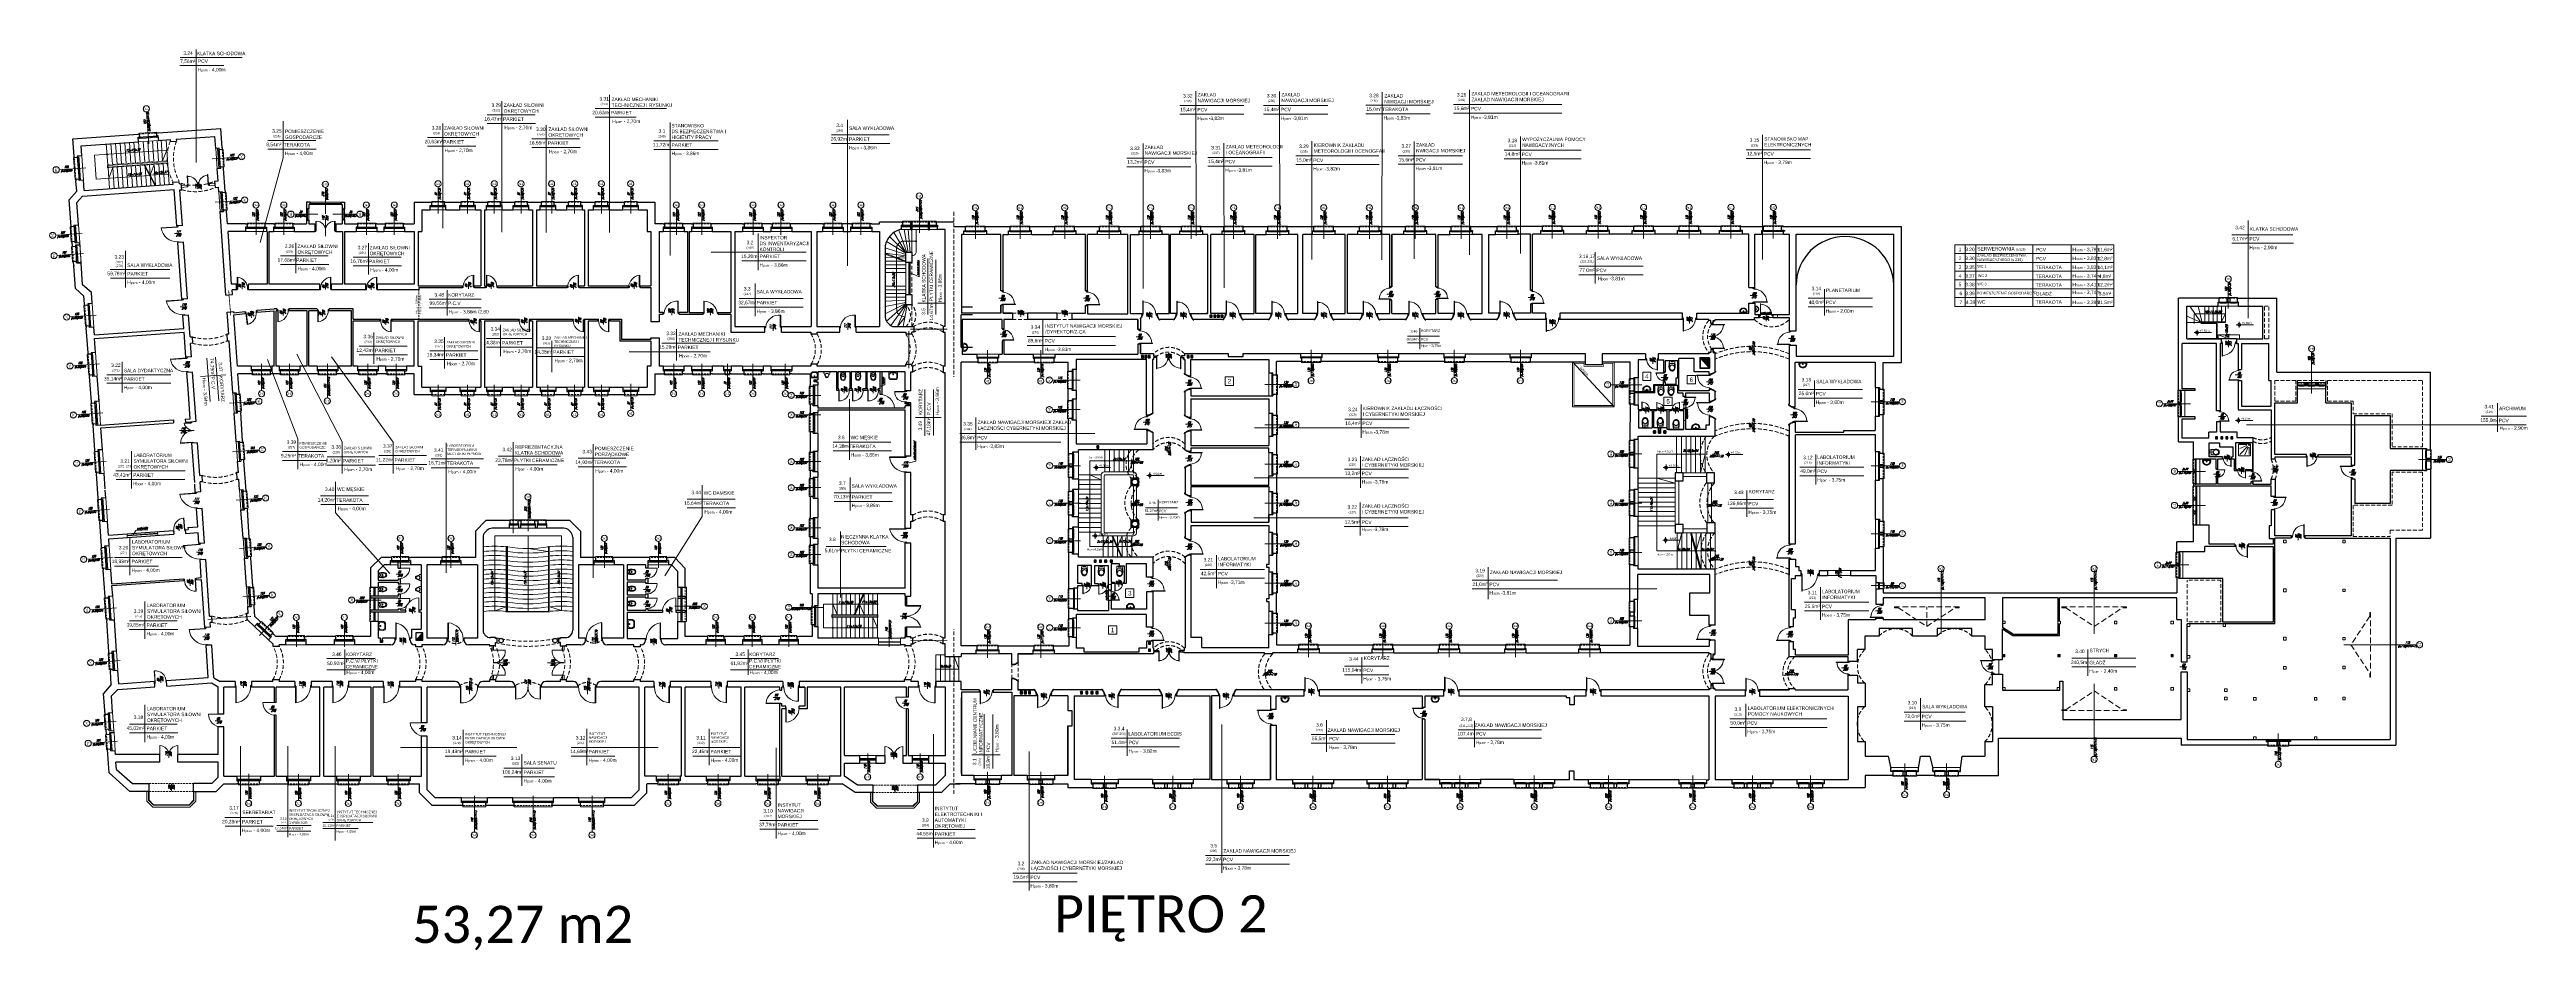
# Model space of a CAD drawing. Header units: millimetres. Extents: x -18485 to 40303, y -22087 to 35064.
# Drawn here: x 1538 to 18184, y -3885 to 2171 of the extents above; entities that cross this region are included whole.
import ezdxf
from ezdxf.enums import TextEntityAlignment as Align

# ---------------------------------------------------------------- set-up
doc = ezdxf.new("R2010")
doc.units = ezdxf.units.MM
doc.linetypes.add('ACAD_ISO12W100', pattern=[21, 12, -3, 0, -3, 0, -3])
doc.linetypes.add('DASHED', pattern=[19.05, 12.7, -6.35])
doc.layers.get('0').update_dxf_attribs({"lineweight": 25})
for name, color, linetype, lineweight in [('01 parter - ściany', 2, 'Continuous', 25), ('01-2_konstrukcja dachu', 1, 'Continuous', 20), ('01_ściany', 2, 'Continuous', 25), ('03-01_okna', 5, 'Continuous', 15), ('03-02_schody', 6, 'Continuous', 5), ('03_drzwi', 1, 'Continuous', 0), ('04-1_widok', 251, 'Continuous', 5), ('04-2_nad', 251, 'DASHED', 5), ('05-03_opis', 10, 'Continuous', 5), ('07_wyposażenie', 253, 'Continuous', 5), ('21 piętro II - ściany', 2, 'Continuous', 30), ('31 piętro III - ściany', 2, 'Continuous', 35), ('inw03-02_schody', 6, 'Continuous', 5)]:
    doc.layers.add(name, color=color, linetype=linetype, lineweight=lineweight)
doc.layers.add('powierzchnia korytarzy', color=94, linetype='Continuous')
doc.layers.get('powierzchnia korytarzy').off()
doc.styles.add('arial', font='arial.ttf')
doc.styles.add('ariel', font='arial.ttf', dxfattribs={"width": 0.8})
doc.styles.add('ariel_wym', font='simplex.shx', dxfattribs={"width": 0.65, "oblique": 25})
doc.styles.get("Standard").update_dxf_attribs({"font": 'txt.shx'})

# ---------------------------------------------------------------- blocks, each defined once
blk = doc.blocks.new('ubi012_r')
for p, q in [((-2, 33), (0, 0)), ((30, 0), (0, 0)), ((1, 17), (1, 29)), ((27, 14), (4, 14)), ((15, 5), (7, 5)), ((15, 5), (23, 5)), ((33, 33), (30, 0)), ((30, 29), (30, 17))]:
    blk.add_line(p, q)
for centre in [(4, 17), (27, 17)]:
    blk.add_circle(centre, 0.506)
for centre, radius, start, end in [((28, 34), 29.8, 154.3733, 172.0149), ((31, 33), 33.1, 171.7845, 180.1077), ((19, 37), 19.5, 169.767, 190.233), ((18, 38), 18.8, 148.867, 169.8645), ((16, 37), 16.2, 189.6364, 202.7205), ((21, 37), 22.3, 133.1777, 154.6258), ((-2, 29), 2.53, 0, 22.7205), ((4, 17), 3.03, 180, 270), ((17, 38), 17, 126.5259, 148.9267), ((17, 38), 15.6, 148.867, 169.8645), ((18, 38), 16.2, 169.767, 190.233), ((17, 38), 15.6, 190.1355, 211.133), ((16, 39), 14.2, 126.5259, 148.9267), ((16, 37), 14.2, 211.0733, 233.4741), ((16, 42), 15.5, 105.9445, 133.2542), ((16, 40), 15.4, 102.4946, 126.4967), ((15, 40), 12.8, 102.4946, 126.4967), ((15, 36), 12.8, 233.5033, 257.5054), ((15, 44), 13, 74.6148, 105.3852), ((15, 40), 14.7, 77.6333, 102.3667), ((15, 40), 12.2, 77.6333, 102.3667), ((15, 35), 12.2, 257.6333, 282.3667), ((15, 40), 12.8, 53.5033, 77.5054), ((15, 36), 12.8, 282.4946, 306.4967), ((15, 42), 15.5, 46.7458, 74.0555), ((15, 40), 15.4, 53.5033, 77.5054), ((14, 39), 14.2, 31.0733, 53.4741), ((14, 37), 14.2, 306.5259, 328.9267), ((14, 38), 17, 31.0733, 53.4741), ((10, 37), 22.3, 25.3742, 46.8223), ((13, 38), 15.6, 10.1355, 31.133), ((13, 38), 15.6, 328.867, 349.8645), ((27, 17), 3.03, 270, 0), ((12, 38), 16.2, 0, 10.233), ((12, 38), 16.2, 349.767, 0), ((13, 38), 18.8, 10.1355, 31.133), ((3, 34), 29.8, 7.9851, 25.6267), ((-14, 43), 46.1, 343.1585, 348.2524), ((33, 29), 2.53, 163.1585, 180), ((12, 37), 19.5, 0, 10.233), ((12, 37), 19.5, 349.767, 0), ((0, 33), 33.1, 0, 8.2155)]:
    blk.add_arc(centre, radius, start, end)
blk = doc.blocks.new('umywal04')
at = {"flags": 128}
for points in [[(0, 0), (-2, -4), (-4, -9), (-4, -14), (-3, -19), (-2, -23), (1, -28), (4, -31), (8, -34), (13, -37), (18, -38), (23, -38), (29, -38), (34, -37), (38, -34), (43, -31), (46, -28), (49, -23), (50, -19), (51, -14), (51, -9), (49, -4), (47, 0)], [(4, -8), (3, -11), (2, -15), (2, -18), (2, -21), (4, -24), (6, -27), (8, -30), (12, -32), (15, -33), (19, -34), (23, -34), (27, -34), (31, -33), (35, -32), (38, -30), (41, -27), (43, -24), (44, -21), (45, -18), (45, -15), (44, -11), (42, -8)]]:
    blk.add_lwpolyline(points, dxfattribs=at)
for points in [[(0, 0), (47, 0)], [(4, -8), (42, -8)]]:
    blk.add_lwpolyline(points)
for centre, radius in [((19, -4), 1.56), ((23, -14), 2.54), ((28, -4), 1.56)]:
    blk.add_circle(centre, radius)
blk = doc.blocks.new('*U1445')
blk.add_line((0, 0.38), (0, 0.4))
at = {"ltscale": 0.8}
blk.add_lwpolyline([(-0.05, 0.4), (-0.05, 0.45), (0.05, 0.45), (0.05, 0.4)], close=True, dxfattribs=at)
blk.add_lwpolyline([(0, -0.4), (0, -0.38), (-0.8, -0.38), (-0.8, -0.4), (-0.05, -0.4), (0.05, -0.4), (0.05, -0.45), (-0.05, -0.45), (-0.05, -0.4)])
blk.add_arc((0, -0.38), 0.75, 90, 180)
blk = doc.blocks.new('*U1446')
for p, q in [((0, -0.025), (0, 0.025)), ((0, -0.675), (0, -0.7))]:
    blk.add_line(p, q)
for points in [[(0, 0.7), (0, 0.675), (0.7, 0.675), (0.7, 0.7), (0.05, 0.7), (-0.05, 0.7), (-0.05, 0.75), (0.05, 0.75), (0.05, 0.7)], [(0, -0.7), (0, -0.675), (0.7, -0.675), (0.7, -0.7), (0.05, -0.7), (-0.05, -0.7), (-0.05, -0.75), (0.05, -0.75), (0.05, -0.7)]]:
    blk.add_lwpolyline(points)
for centre, start, end in [((0, 0.675), 270, 0), ((0, -0.675), 0, 90)]:
    blk.add_arc(centre, 0.65, start, end)
blk = doc.blocks.new('kota rzutowa')
at = {"ltscale": 0.5}
for p, q in [((-21, 0), (103, 0)), ((0, -21), (0, 21))]:
    blk.add_line(p, q, dxfattribs=at)
blk.add_circle((0, 0), 10.6, dxfattribs=at)
at = {"ltscale": 0.5, "style": 'arial'}
blk.add_attdef('POZ._POSADKI_WYKOŃCZONWJ', text='', height=15, dxfattribs=at).set_placement((18, 1), align=Align.BOTTOM_LEFT)
blk.add_attdef('POZ._POSADZKI_KONSTRUKCJA', text='', height=15, dxfattribs=at).set_placement((17, -5), align=Align.TOP_LEFT)
blk = doc.blocks.new('*U1447')
for p, q in [((0, -0.025), (0, 0.025)), ((0, -0.675), (0, -0.7))]:
    blk.add_line(p, q)
for points in [[(0, 0.7), (0, 0.675), (-0.7, 0.675), (-0.7, 0.7), (-0.05, 0.7), (0.05, 0.7), (0.05, 0.75), (-0.05, 0.75), (-0.05, 0.7)], [(0, -0.7), (0, -0.675), (-0.7, -0.675), (-0.7, -0.7), (-0.05, -0.7), (0.05, -0.7), (0.05, -0.75), (-0.05, -0.75), (-0.05, -0.7)]]:
    blk.add_lwpolyline(points)
for centre, start, end in [((0, 0.675), 180, 270), ((0, -0.675), 90, 180)]:
    blk.add_arc(centre, 0.65, start, end)
blk = doc.blocks.new('pisuar')
at = {"layer": '07_wyposażenie', "ltscale": 2}
for p, q in [((0, -3), (0, 0)), ((0, 0), (40, 0)), ((40, -3), (40, 0)), ((0, -9), (0, -3)), ((1, -12), (0, -9)), ((11, -34), (1, -12)), ((14, -33), (8, -20)), ((32, -20), (26, -33)), ((39, -12), (29, -34)), ((40, -9), (39, -12)), ((39, -12), (40, -9)), ((40, -9), (40, -3))]:
    blk.add_line(p, q, dxfattribs=at)
for centre, radius, start, end in [((13, -18), 5.45, 148.1465, 180), ((13, -18), 5.45, 180, 203.6096), ((17, -20), 9.14, 123.6901, 148.1465), ((20, -30), 10, 204.2952, 270), ((19, -23), 12.9, 105.4371, 123.6901), ((20, -30), 6.45, 204.2952, 270), ((20, -28), 17.9, 90, 105.4371), ((20, -28), 17.9, 74.5629, 90), ((20, -30), 6.45, 270, 335.7048), ((20, -30), 10, 270, 335.7048), ((21, -23), 12.9, 56.3099, 74.5629), ((23, -20), 9.14, 31.8535, 56.3099), ((27, -18), 5.45, 0, 31.8535), ((27, -18), 5.45, 341.6064, 0)]:
    blk.add_arc(centre, radius, start, end, dxfattribs=at)
blk = doc.blocks.new('UMYWALKA')
at = {"layer": '07_wyposażenie', "ltscale": 2}
for p, q in [((0, 60), (0, 0)), ((0, 60), (35, 60)), ((35, 0), (0, 0)), ((5, 15), (5, 45)), ((11, 29), (18, 29)), ((14, 26), (14, 33)), ((28, 55), (19, 55)), ((28, 5), (19, 5)), ((44, 15), (44, 45)), ((49, 49), (49, 10))]:
    blk.add_line(p, q, dxfattribs=at)
blk.add_circle((14, 29), 3, dxfattribs=at)
for centre, radius, start, end in [((20, 39), 16.9, 89.6663, 158.5578), ((20, 21), 16.9, 203.3871, 272.094), ((28, 39), 16.9, 21.6503, 90.3572), ((28, 21), 16.9, 267.9566, 336.6635), ((33, 43), 16.9, 21.5609, 85.1722), ((33, 17), 16.8, 276.0033, 336.7882)]:
    blk.add_arc(centre, radius, start, end, dxfattribs=at)

msp = doc.modelspace()

# ---------------------------------------------------------------- hatches: boundary and pattern name
at = {"layer": '01 parter - ściany'}
msp.add_hatch(color=256, dxfattribs=at).paths.add_polyline_path([(4046, -1750), (3999, -1800), (4046, -1800)])
at = {"layer": '03_drzwi'}
for points in [[(7320, 674, 1), (7314, 674, 1)], [(7129, -91, 1), (7123, -91, 1)], [(7320, -606, 1), (7314, -606, 1)], [(2103, -1092, 1), (2096, -1092, 1)]]:
    msp.add_hatch(color=256, dxfattribs=at).paths.add_polyline_path(points)
at = {"layer": '31 piętro III - ściany'}
msp.add_hatch(color=256, dxfattribs=at).paths.add_polyline_path([(12693, 28), (12693, 99), (12631, 99)])

# ---------------------------------------------------------------- linework, layer by layer
at = {"layer": '01 parter - ściany'}
for p, q in [((1696, 1571), (2133, 1602)), ((1705, 1453), (1696, 1571)), ((1751, 1524), (2137, 1551)), ((1756, 1456), (1751, 1524)), ((2143, 1602), (2133, 1602)), ((2135, 1581), (2145, 1582)), ((2137, 1551), (2135, 1581)), ((2145, 1582), (2143, 1602)), ((2258, 1610), (2268, 1611)), ((2259, 1590), (2258, 1610)), ((2269, 1591), (2259, 1590)), ((2268, 1611), (2689, 1640)), ((2272, 1560), (2269, 1591)), ((2272, 1560), (2348, 1566)), ((2348, 1566), (2349, 1553)), ((2349, 1553), (2391, 1555)), ((2390, 1568), (2650, 1587)), ((2390, 1568), (2391, 1555)), ((2655, 1506), (2650, 1587)), ((2678, 1507), (2655, 1506)), ((2698, 1509), (2689, 1640)), ((1705, 1443), (1705, 1453)), ((1726, 1444), (1705, 1443)), ((1756, 1456), (1725, 1454)), ((1725, 1454), (1726, 1444)), ((2687, 1371), (2665, 1369)), ((2671, 1287), (2665, 1369)), ((2719, 1218), (2708, 1372)), ((1721, 1219), (1670, 1160)), ((1736, 1300), (1715, 1298)), ((1715, 1298), (1716, 1288)), ((1721, 1219), (1716, 1288)), ((1760, 1186), (1722, 1143)), ((1737, 1290), (1736, 1300)), ((1767, 1292), (1737, 1290)), ((1760, 1186), (2376, 1229)), ((1772, 1224), (1767, 1292)), ((1772, 1224), (2369, 1266)), ((2368, 1279), (2410, 1282)), ((2369, 1266), (2368, 1279)), ((2393, 985), (2376, 1229)), ((2411, 1269), (2410, 1282)), ((2411, 1269), (2424, 1270)), ((2414, 1227), (2427, 1228)), ((2431, 987), (2414, 1227)), ((2427, 1228), (2424, 1270)), ((2650, 1286), (2671, 1287)), ((2653, 1244), (2650, 1286)), ((2653, 1244), (2674, 1245)), ((2676, 1215), (2674, 1245)), ((2676, 1215), (2698, 1217)), ((1683, 979), (1670, 1160)), ((1733, 993), (1722, 1143)), ((2685, 1081), (2707, 1082)), ((2724, 520), (2685, 1081)), ((2734, 998), (2728, 1084)), ((3290, 1144), (3265, 1144)), ((3265, 1144), (3265, 1098)), ((3265, 1098), (3272, 1098)), ((3265, 1028), (3265, 998)), ((3265, 1028), (3272, 1028)), ((3272, 1098), (3272, 1103)), ((3272, 1103), (3280, 1103)), ((3272, 1028), (3272, 1023)), ((3272, 1023), (3280, 1023)), ((3280, 1129), (3280, 1103)), ((3280, 1129), (3285, 1129)), ((3280, 1023), (3280, 998)), ((3285, 1136), (3285, 1129)), ((3285, 1136), (3290, 1136)), ((3290, 1144), (3290, 1136)), ((3495, 1144), (3495, 1136)), ((3495, 1144), (3520, 1144)), ((3500, 1136), (3495, 1136)), ((3500, 1129), (3500, 1136)), ((3500, 1129), (3505, 1129)), ((3505, 1129), (3505, 1103)), ((3505, 1129), (3505, 1103)), ((3512, 1103), (3505, 1103)), ((3505, 1023), (3505, 998)), ((3512, 1023), (3505, 1023)), ((3512, 1098), (3512, 1103)), ((3520, 1098), (3512, 1098)), ((3520, 1028), (3512, 1028)), ((3512, 1028), (3512, 1023)), ((3520, 1144), (3520, 1098)), ((3520, 1028), (3520, 998)), ((3989, 1144), (3989, 998)), ((3989, 1144), (4107, 1144)), ((4040, 1093), (4040, 947)), ((4040, 1093), (4097, 1093)), ((4097, 1093), (4097, 1123)), ((4097, 1123), (4107, 1123)), ((4107, 1123), (4107, 1144)), ((4192, 1144), (4305, 1144)), ((4192, 1123), (4192, 1144)), ((4202, 1123), (4192, 1123)), ((4202, 1093), (4202, 1123)), ((4202, 1093), (4295, 1093)), ((4295, 1093), (4295, 1123)), ((4295, 1123), (4305, 1123)), ((4305, 1123), (4305, 1144)), ((4390, 1123), (4390, 1144)), ((4390, 1144), (4485, 1144)), ((4400, 1123), (4390, 1123)), ((4400, 1093), (4400, 1123)), ((4400, 1093), (4436, 1093)), ((4436, 1093), (4436, 582)), ((4461, 1093), (4461, 582)), ((4461, 1093), (4475, 1093)), ((4475, 1093), (4475, 1123)), ((4475, 1123), (4485, 1123)), ((4485, 1123), (4485, 1144)), ((4570, 1144), (4665, 1144)), ((4570, 1123), (4570, 1144)), ((4580, 1123), (4570, 1123)), ((4580, 1093), (4580, 1123)), ((4580, 1093), (4655, 1093)), ((4655, 1093), (4655, 1123)), ((4655, 1123), (4665, 1123)), ((4665, 1123), (4665, 1144)), ((4750, 1144), (4845, 1144)), ((4750, 1123), (4750, 1144)), ((4760, 1123), (4750, 1123)), ((4760, 1093), (4760, 1123)), ((4760, 1093), (4785, 1093)), ((4785, 1093), (4785, 582)), ((4810, 1093), (4810, 582)), ((4810, 1093), (4835, 1093)), ((4835, 1093), (4835, 1123)), ((4835, 1123), (4845, 1123)), ((4845, 1123), (4845, 1144)), ((4930, 1144), (5025, 1144)), ((4930, 1123), (4930, 1144)), ((4940, 1123), (4930, 1123)), ((4940, 1093), (4940, 1123)), ((4940, 1093), (5015, 1093)), ((5015, 1093), (5015, 1123)), ((5015, 1123), (5025, 1123)), ((5025, 1123), (5025, 1144)), ((5110, 1144), (5205, 1144)), ((5110, 1123), (5110, 1144)), ((5120, 1123), (5110, 1123)), ((5120, 1093), (5120, 1123)), ((5120, 1093), (5134, 1093)), ((5134, 1093), (5134, 582)), ((5159, 1093), (5159, 582)), ((5159, 1093), (5195, 1093)), ((5195, 1093), (5195, 1123)), ((5195, 1123), (5205, 1123)), ((5205, 1123), (5205, 1144)), ((5290, 1144), (5402, 1144)), ((5290, 1123), (5290, 1144)), ((5300, 1123), (5290, 1123)), ((5300, 1093), (5300, 1123)), ((5300, 1093), (5392, 1093)), ((5392, 1093), (5392, 1123)), ((5392, 1123), (5402, 1123)), ((5402, 1123), (5402, 1144)), ((5487, 1144), (5606, 1144)), ((5487, 1123), (5487, 1144)), ((5497, 1123), (5487, 1123)), ((5497, 1093), (5497, 1123)), ((5497, 1093), (5555, 1093)), ((5555, 1093), (5555, 947)), ((5606, 1144), (5606, 998)), ((7265, 1011), (7117, 1011)), ((7117, 998), (7117, 1011)), ((7327, 959), (7327, 1010)), ((7327, 1010), (7335, 1010)), ((7335, 959), (7335, 1010)), ((7445, 959), (7445, 1010)), ((7445, 1010), (7453, 1010)), ((7453, 959), (7453, 1010)), ((7615, 1011), (7505, 1011)), ((1703, 981), (1683, 979)), ((1710, 881), (1690, 879)), ((1692, 844), (1690, 879)), ((1713, 846), (1692, 844)), ((1702, 991), (1733, 993)), ((1702, 991), (1703, 981)), ((1711, 871), (1710, 881)), ((1711, 871), (1741, 873)), ((1712, 856), (1742, 858)), ((1742, 858), (1712, 856)), ((1712, 856), (1713, 846)), ((1742, 858), (1741, 873)), ((2431, 987), (2393, 985)), ((2439, 876), (2401, 874)), ((2427, 493), (2401, 874)), ((2465, 496), (2439, 876)), ((2856, 998), (2734, 998)), ((2740, 914), (2738, 947)), ((2856, 947), (2738, 947)), ((2762, 594), (2740, 914)), ((2856, 977), (2856, 947)), ((2996, 998), (2996, 998)), ((3043, 998), (2996, 998)), ((2996, 977), (2996, 947)), ((3001, 947), (2996, 947)), ((3001, 947), (3001, 594)), ((3013, 947), (3013, 594)), ((3013, 947), (3043, 947)), ((3043, 977), (3043, 947)), ((3183, 998), (3265, 998)), ((3183, 977), (3183, 947)), ((3183, 947), (3322, 947)), ((3280, 998), (3322, 998)), ((3322, 998), (3322, 947)), ((3462, 998), (3462, 947)), ((3462, 998), (3505, 998)), ((3462, 947), (3508, 947)), ((3508, 947), (3508, 594)), ((3520, 998), (3598, 998)), ((3520, 947), (3520, 594)), ((3520, 947), (3598, 947)), ((3598, 998), (3598, 998)), ((3598, 977), (3598, 947)), ((3738, 998), (3785, 998)), ((3738, 998), (3738, 998)), ((3738, 977), (3738, 947)), ((3738, 947), (3785, 947)), ((3785, 998), (3785, 998)), ((3785, 977), (3785, 947)), ((3925, 998), (3925, 998)), ((3925, 998), (3989, 998)), ((3925, 977), (3925, 947)), ((3925, 947), (3989, 947)), ((3989, 947), (3989, 594)), ((4015, 947), (4015, 582)), ((4015, 947), (4040, 947)), ((5555, 947), (5580, 947)), ((5580, 947), (5580, 582)), ((5662, 998), (5606, 998)), ((5635, 947), (5662, 947)), ((5635, 947), (5635, 404)), ((5662, 977), (5662, 947)), ((5853, 998), (5804, 998)), ((5804, 947), (5826, 947)), ((5826, 947), (5826, 404)), ((5838, 947), (5838, 404)), ((5838, 947), (5853, 947)), ((5853, 977), (5853, 947)), ((6068, 998), (5991, 998)), ((5991, 947), (6068, 947)), ((5992, 977), (5992, 947)), ((6196, 998), (6068, 998)), ((6068, 947), (6118, 947)), ((6118, 947), (6118, 404)), ((6143, 947), (6143, 310)), ((6143, 947), (6196, 947)), ((6196, 977), (6196, 947)), ((6385, 998), (6335, 998)), ((6335, 947), (6385, 947)), ((6385, 977), (6385, 947)), ((6733, 998), (6528, 998)), ((6528, 977), (6528, 947)), ((6528, 947), (6656, 947)), ((6656, 947), (6656, 310)), ((6694, 947), (6694, 310)), ((6694, 947), (6733, 947)), ((6733, 977), (6733, 947)), ((6922, 998), (6872, 998)), ((6872, 977), (6872, 947)), ((6872, 947), (6922, 947)), ((6922, 977), (6922, 947)), ((7065, 998), (7117, 998)), ((7065, 977), (7065, 947)), ((7065, 947), (7117, 947)), ((7117, 947), (7117, 310)), ((7155, 852), (7155, 370)), ((7265, 960), (7255, 960)), ((7265, 960), (7265, 990)), ((7327, 959), (7335, 959)), ((7445, 959), (7453, 959)), ((7505, 960), (7505, 990)), ((7505, 990), (7505, 980)), ((7558, 960), (7505, 960)), ((7558, 310), (7558, 960)), ((1720, 746), (1699, 745)), ((1712, 564), (1699, 745)), ((1700, 725), (1701, 715)), ((1720, 736), (1720, 746)), ((1720, 736), (1751, 738)), ((1751, 738), (1720, 736)), ((1761, 588), (1751, 738)), ((7292, 740), (7292, 807)), ((7334, 807), (7292, 807)), ((7334, 740), (7292, 740)), ((7313, 740), (7313, 522)), ((7320, 740), (7320, 522)), ((7334, 807), (7334, 740)), ((1770, 513), (1712, 564)), ((1820, 537), (1761, 588)), ((1774, 461), (1770, 513)), ((1825, 464), (1820, 537)), ((2724, 520), (2767, 523)), ((2795, 594), (2762, 594)), ((2795, 556), (2765, 556)), ((2767, 523), (2765, 556)), ((2795, 556), (2795, 594)), ((3001, 594), (2875, 594)), ((2875, 556), (2875, 594)), ((3354, 556), (2875, 556)), ((3354, 594), (3013, 594)), ((3354, 556), (3354, 594)), ((3508, 594), (3434, 594)), ((3434, 556), (3434, 594)), ((3663, 556), (3434, 556)), ((3663, 594), (3520, 594)), ((3663, 556), (3663, 594)), ((3989, 594), (3743, 593)), ((3743, 555), (3743, 593)), ((4021, 556), (3743, 556)), ((4015, 582), (4314, 582)), ((4021, 570), (4314, 570)), ((4021, 570), (4021, 556)), ((4314, 570), (4314, 582)), ((4394, 582), (4436, 582)), ((4394, 570), (4394, 582)), ((4394, 570), (4469, 570)), ((4461, 582), (4469, 582)), ((4469, 570), (4469, 582)), ((4549, 582), (4785, 582)), ((4549, 570), (4549, 582)), ((4549, 570), (5018, 570)), ((4810, 582), (5018, 582)), ((5018, 570), (5018, 582)), ((5098, 582), (5134, 582)), ((5098, 570), (5098, 582)), ((5098, 570), (5430, 570)), ((5159, 582), (5430, 582)), ((5430, 570), (5430, 582)), ((5510, 582), (5580, 582)), ((5510, 570), (5510, 582)), ((5510, 570), (5580, 570)), ((5580, 570), (5580, 340)), ((7292, 455), (7292, 522)), ((7334, 522), (7292, 522)), ((7334, 522), (7334, 455)), ((1775, 451), (1774, 461)), ((1795, 452), (1775, 451)), ((1825, 464), (1795, 462)), ((1795, 462), (1795, 452)), ((2465, 496), (2427, 493)), ((2473, 386), (2435, 383)), ((2441, 295), (2435, 383)), ((2483, 239), (2473, 386)), ((2732, 405), (2776, 409)), ((2743, 257), (2732, 405)), ((2776, 400), (2776, 409)), ((2776, 401), (2851, 409)), ((2777, 388), (2853, 396)), ((2801, 42), (2777, 388)), ((2851, 409), (2853, 396)), ((2931, 419), (3049, 427)), ((2931, 419), (2932, 406)), ((2932, 406), (3049, 414)), ((3067, 427), (3049, 427)), ((3049, 42), (3049, 414)), ((3061, 42), (3061, 414)), ((3067, 414), (3061, 414)), ((3067, 427), (3067, 414)), ((3337, 427), (3147, 427)), ((3147, 427), (3147, 414)), ((3269, 414), (3147, 414)), ((3269, 42), (3269, 414)), ((3281, 42), (3281, 414)), ((3337, 414), (3281, 414)), ((3580, 427), (3417, 427)), ((3417, 414), (3417, 427)), ((3568, 414), (3417, 414)), ((3568, 42), (3568, 414)), ((3580, 358), (3580, 427)), ((3580, 358), (3759, 358)), ((3580, 346), (3759, 346)), ((3580, 42), (3580, 346)), ((3759, 358), (3759, 346)), ((3839, 358), (3989, 358)), ((3839, 358), (3839, 346)), ((3839, 346), (3989, 346)), ((3989, 358), (4353, 358)), ((3989, 42), (3989, 346)), ((4015, 346), (4353, 346)), ((4015, 42), (4015, 346)), ((4353, 358), (4353, 346)), ((4433, 358), (4690, 358)), ((4433, 358), (4433, 346)), ((4433, 346), (4436, 346)), ((4436, 346), (4436, -98)), ((4461, 346), (4690, 346)), ((4461, 346), (4461, -98)), ((4690, 358), (4690, 346)), ((4770, 358), (5053, 358)), ((4770, 358), (4770, 346)), ((4770, 346), (4785, 346)), ((4785, 346), (4785, -98)), ((4810, 346), (5053, 346)), ((4810, 346), (4810, -98)), ((5053, 358), (5053, 346)), ((5133, 358), (5223, 358)), ((5133, 358), (5133, 346)), ((5133, 346), (5134, 346)), ((5134, 346), (5134, -98)), ((5159, 346), (5159, 346)), ((5159, 346), (5223, 346)), ((5159, 346), (5159, -98)), ((5223, 346), (5223, 358)), ((5304, 358), (5383, 358)), ((5304, 358), (5304, 346)), ((5304, 346), (5371, 346)), ((5371, 346), (5371, 210)), ((5383, 358), (5383, 222)), ((5635, 340), (5580, 340)), ((5662, 404), (5635, 404)), ((5635, 392), (5662, 392)), ((5635, 392), (5635, 340)), ((5662, 392), (5662, 404)), ((5826, 404), (5769, 404)), ((5769, 392), (5769, 404)), ((5769, 392), (5930, 392)), ((5838, 404), (5930, 404)), ((5930, 392), (5930, 404)), ((6032, 404), (6118, 404)), ((6032, 392), (6032, 404)), ((6032, 392), (6118, 392)), ((6118, 392), (6118, 272)), ((7334, 455), (7292, 455)), ((7741, 440), (7666, 440)), ((7666, 170), (7666, 387)), ((7741, 387), (7666, 387)), ((1805, 313), (1785, 311)), ((1785, 311), (1785, 301)), ((1797, 132), (1785, 301)), ((1806, 303), (1805, 313)), ((1836, 305), (1806, 303)), ((1840, 253), (1836, 305)), ((1840, 253), (2441, 295)), ((1841, 228), (2443, 270)), ((1848, 135), (1841, 228)), ((2455, 102), (2443, 270)), ((2483, 239), (2496, 240)), ((2499, 196), (2486, 195)), ((2493, 105), (2486, 195)), ((2496, 240), (2499, 196)), ((2743, 257), (2730, 257)), ((2730, 257), (2733, 212)), ((2733, 212), (2746, 213)), ((2770, -138), (2746, 213)), ((5580, 210), (5371, 210)), ((5580, 222), (5383, 222)), ((5580, 232), (5580, 222)), ((5580, 222), (5580, 232)), ((5580, 232), (5635, 232)), ((5580, 210), (5580, 42)), ((5635, 232), (5635, 42)), ((6118, 272), (6346, 272)), ((6143, 310), (6346, 310)), ((6346, 272), (6346, 310)), ((6457, 310), (6656, 310)), ((6457, 272), (6457, 310)), ((6457, 272), (6655, 272)), ((6655, 272), (6655, 259)), ((6655, 259), (6697, 259)), ((6694, 310), (6849, 310)), ((6697, 272), (6849, 272)), ((6697, 259), (6697, 272)), ((6849, 272), (6849, 310)), ((6960, 310), (7117, 310)), ((6960, 272), (6960, 310)), ((6960, 272), (7292, 272)), ((7205, 310), (7347, 310)), ((7292, 272), (7292, 259)), ((7292, 259), (7334, 259)), ((7334, 259), (7334, 272)), ((7347, 272), (7334, 272)), ((7347, 310), (7347, 272)), ((7558, 310), (7545, 310)), ((7545, 310), (7545, 272)), ((7545, 272), (7558, 272)), ((7558, 42), (7558, 272)), ((7666, 170), (7741, 170)), ((1798, 122), (1797, 132)), ((1818, 123), (1798, 122)), ((1848, 135), (1818, 133)), ((1818, 133), (1818, 123)), ((2493, 105), (2455, 102)), ((2500, 3), (2462, 0)), ((2470, -110), (2462, 0)), ((2523, -330), (2500, 3)), ((2893, 42), (2801, 42)), ((2893, 42), (2893, 11)), ((3049, 42), (3033, 42)), ((3033, 42), (3033, 11)), ((3081, 42), (3061, 42)), ((3081, 42), (3081, 11)), ((3269, 42), (3221, 42)), ((3221, 42), (3221, 11)), ((3336, 42), (3281, 42)), ((3336, 42), (3336, 11)), ((3568, 42), (3476, 42)), ((3476, 42), (3476, 11)), ((3608, 42), (3580, 42)), ((3608, 42), (3608, 11)), ((3797, 42), (3748, 42)), ((3748, 42), (3748, 11)), ((3797, 42), (3797, 11)), ((3989, 42), (3937, 42)), ((3937, 42), (3937, 11)), ((4015, 42), (4040, 42)), ((4040, -98), (4040, 42)), ((5555, 42), (5555, -98)), ((5580, 42), (5555, 42)), ((5662, 42), (5635, 42)), ((5662, 42), (5662, 11)), ((5852, 42), (5803, 42)), ((5852, 42), (5852, 11)), ((6068, 42), (5991, 42)), ((5991, 42), (5991, 11)), ((6068, 42), (6068, 11)), ((6196, 42), (6119, 42)), ((6120, 42), (6120, 11)), ((6196, 42), (6196, 11)), ((6385, 42), (6334, 42)), ((6334, 42), (6334, 11)), ((6385, 42), (6385, 11)), ((6655, 42), (6528, 42)), ((6528, 42), (6528, 11)), ((6698, 55), (6655, 55)), ((6655, 55), (6655, 42)), ((6698, 42), (6698, 55)), ((7292, 42), (6698, 42)), ((6830, 4), (6702, 4)), ((6702, 4), (6702, -50)), ((6830, -121), (6830, 4)), ((6919, 4), (6836, 4)), ((6836, 4), (6836, -111)), ((6919, -111), (6919, 4)), ((7289, 4), (6925, 4)), ((6925, 4), (6925, -111)), ((7026, -111), (7026, 4)), ((7032, 4), (7032, -111)), ((7120, -111), (7120, 4)), ((7132, 4), (7132, -149)), ((7289, -123), (7289, 4)), ((7289, 4), (7289, 4)), ((7292, 42), (7292, 55)), ((7292, 55), (7334, 55)), ((7327, -123), (7327, 4)), ((7327, 4), (7340, 4)), ((7334, 42), (7334, 55)), ((7340, 42), (7334, 42)), ((7340, 4), (7340, 42)), ((7558, 42), (7545, 42)), ((7545, 42), (7545, 0)), ((7545, 0), (7558, 0)), ((7558, -958), (7558, 0)), ((7666, -743), (7666, 70)), ((1828, -17), (1808, -18)), ((1808, -18), (1808, -28)), ((1820, -198), (1808, -28)), ((1829, -27), (1828, -17)), ((1859, -24), (1829, -27)), ((1871, -194), (1859, -24)), ((2484, -312), (2470, -110)), ((2770, -138), (2793, -136)), ((2893, -9), (2804, -9)), ((2813, -135), (2804, -9)), ((3081, -9), (3033, -9)), ((3336, -9), (3221, -9)), ((3608, -9), (3476, -9)), ((3797, -9), (3748, -9)), ((3989, -9), (3937, -9)), ((3989, -149), (3989, -9)), ((3989, -149), (4107, -149)), ((4040, -98), (4097, -98)), ((4097, -98), (4097, -129)), ((4097, -129), (4107, -129)), ((4107, -129), (4107, -149)), ((4202, -129), (4192, -129)), ((4192, -129), (4192, -149)), ((4192, -149), (4305, -149)), ((4202, -98), (4295, -98)), ((4202, -98), (4202, -129)), ((4295, -98), (4295, -129)), ((4295, -129), (4305, -129)), ((4305, -129), (4305, -149)), ((4400, -129), (4390, -129)), ((4390, -129), (4390, -149)), ((4390, -149), (4485, -149)), ((4400, -98), (4400, -129)), ((4400, -98), (4436, -98)), ((4461, -98), (4475, -98)), ((4475, -98), (4475, -129)), ((4475, -129), (4485, -129)), ((4485, -129), (4485, -149)), ((4580, -129), (4570, -129)), ((4570, -129), (4570, -149)), ((4570, -149), (4665, -149)), ((4580, -98), (4655, -98)), ((4580, -98), (4580, -129)), ((4655, -98), (4655, -129)), ((4655, -129), (4665, -129)), ((4665, -129), (4665, -149)), ((4760, -129), (4750, -129)), ((4750, -129), (4750, -149)), ((4750, -149), (4845, -149)), ((4760, -98), (4785, -98)), ((4760, -98), (4760, -129)), ((4810, -98), (4835, -98)), ((4835, -98), (4835, -129)), ((4835, -129), (4845, -129)), ((4845, -129), (4845, -149)), ((4940, -129), (4930, -129)), ((4930, -129), (4930, -149)), ((4930, -149), (5025, -149)), ((4940, -98), (5015, -98)), ((4940, -98), (4940, -129)), ((5015, -98), (5015, -129)), ((5015, -129), (5025, -129)), ((5025, -129), (5025, -149)), ((5120, -129), (5110, -129)), ((5110, -129), (5110, -149)), ((5110, -149), (5205, -149)), ((5120, -98), (5134, -98)), ((5120, -98), (5120, -129)), ((5159, -98), (5195, -98)), ((5195, -98), (5195, -129)), ((5195, -129), (5205, -129)), ((5205, -129), (5205, -149)), ((5300, -129), (5290, -129)), ((5290, -129), (5290, -149)), ((5290, -149), (5402, -149)), ((5300, -98), (5392, -98)), ((5300, -98), (5300, -129)), ((5392, -98), (5392, -129)), ((5392, -129), (5402, -129)), ((5402, -129), (5402, -149)), ((5497, -129), (5487, -129)), ((5487, -129), (5487, -149)), ((5487, -149), (5606, -149)), ((5497, -98), (5555, -98)), ((5497, -98), (5497, -129)), ((5606, -9), (5662, -9)), ((5606, -9), (5606, -149)), ((5803, -9), (5852, -9)), ((5991, -9), (6068, -9)), ((6119, -9), (6196, -9)), ((6334, -9), (6385, -9)), ((6528, -9), (6651, -9)), ((6651, -9), (6651, -84)), ((6671, -84), (6702, -84)), ((6676, -64), (6676, -50)), ((6676, -50), (6690, -50)), ((6690, -50), (6676, -64)), ((6690, -64), (6676, -64)), ((6690, -50), (6690, -64)), ((6690, -50), (6702, -50)), ((6690, -64), (6702, -64)), ((6702, -64), (6702, -84)), ((6842, -121), (6830, -121)), ((6842, -111), (6836, -111)), ((6842, -121), (6842, -111)), ((6919, -111), (6912, -111)), ((6912, -121), (6912, -111)), ((6935, -121), (6912, -121)), ((6935, -111), (6925, -111)), ((6935, -121), (6935, -111)), ((7026, -111), (7005, -111)), ((7005, -121), (7005, -111)), ((7038, -121), (7005, -121)), ((7038, -111), (7032, -111)), ((7038, -121), (7038, -111)), ((7120, -111), (7108, -111)), ((7108, -121), (7108, -111)), ((7120, -121), (7108, -121)), ((7120, -149), (7120, -121)), ((7132, -149), (7120, -149)), ((7327, -123), (7289, -123)), ((1821, -208), (1820, -198)), ((1841, -206), (1821, -208)), ((1871, -194), (1841, -196)), ((1841, -196), (1841, -206)), ((1871, -194), (1870, -177)), ((1882, -354), (2371, -319)), ((2371, -319), (2372, -339)), ((2451, -314), (2484, -312)), ((2451, -314), (2452, -333)), ((2452, -333), (2485, -331)), ((2523, -330), (2485, -333)), ((2485, -333), (2485, -331)), ((2780, -273), (2802, -271)), ((2793, -463), (2780, -273)), ((2836, -460), (2823, -270)), ((6651, -224), (6651, -269)), ((6702, -224), (6671, -224)), ((6671, -269), (6702, -269)), ((7289, -253), (6701, -253)), ((6702, -224), (6702, -241)), ((7120, -241), (6702, -241)), ((6702, -253), (6702, -269)), ((7120, -239), (7120, -241)), ((7132, -239), (7120, -239)), ((7132, -239), (7132, -241)), ((7289, -241), (7132, -241)), ((7327, -203), (7289, -203)), ((7289, -211), (7289, -203)), ((7301, -211), (7289, -211)), ((7289, -241), (7289, -225)), ((7301, -225), (7289, -225)), ((7289, -563), (7289, -253)), ((7301, -225), (7301, -211)), ((7301, -211), (7315, -211)), ((7301, -225), (7315, -211)), ((7315, -225), (7301, -225)), ((7315, -211), (7315, -225)), ((7327, -563), (7327, -203)), ((1851, -346), (1831, -347)), ((1831, -347), (1831, -357)), ((1843, -523), (1831, -357)), ((1852, -356), (1851, -346)), ((1882, -354), (1852, -356)), ((1883, -373), (2372, -339)), ((1894, -519), (1883, -373)), ((2533, -474), (2495, -476)), ((2514, -740), (2495, -476)), ((2548, -692), (2533, -474)), ((2793, -463), (2815, -461)), ((6651, -409), (6651, -529)), ((6671, -409), (6702, -409)), ((6702, -409), (6702, -513)), ((1844, -533), (1843, -523)), ((1864, -531), (1844, -533)), ((1894, -519), (1863, -521)), ((1863, -521), (1864, -531)), ((2802, -598), (2825, -596)), ((2808, -672), (2802, -598)), ((2845, -585), (2824, -587)), ((2824, -587), (2825, -596)), ((2845, -595), (2845, -585)), ((2859, -796), (2845, -595)), ((6671, -529), (6702, -529)), ((6702, -513), (6702, -529)), ((7327, -563), (7289, -563)), ((1874, -671), (1853, -672)), ((1853, -672), (1854, -682)), ((1865, -846), (1854, -682)), ((1874, -681), (1874, -671)), ((1905, -679), (1874, -681)), ((1912, -782), (1905, -679)), ((1916, -842), (1913, -792)), ((2518, -806), (2514, -750)), ((2556, -803), (2518, -806)), ((2548, -692), (2562, -691)), ((2565, -734), (2551, -735)), ((2556, -803), (2551, -735)), ((2562, -691), (2565, -734)), ((2808, -672), (2795, -673)), ((2795, -673), (2798, -718)), ((2798, -718), (2811, -717)), ((2816, -789), (2811, -717)), ((2816, -789), (2838, -787)), ((2838, -787), (2839, -797)), ((2839, -797), (2859, -796)), ((6651, -669), (6651, -704)), ((6702, -669), (6671, -669)), ((6671, -704), (6702, -704)), ((6702, -669), (6702, -704)), ((7289, -1046), (7289, -673)), ((7327, -673), (7289, -673)), ((7327, -958), (7327, -673)), ((7666, -1838), (7666, -743)), ((1866, -856), (1865, -846)), ((1887, -854), (1866, -856)), ((1896, -994), (1876, -995)), ((1876, -995), (1877, -1005)), ((1916, -842), (1886, -844)), ((1886, -844), (1887, -854)), ((1897, -1004), (1896, -994)), ((2564, -914), (2526, -917)), ((2534, -1038), (2526, -917)), ((2580, -1147), (2564, -914)), ((2825, -924), (2848, -923)), ((2839, -1114), (2825, -924)), ((2881, -1111), (2868, -921)), ((4401, -1066), (4471, -996)), ((4628, -996), (4471, -996)), ((4688, -1017), (4688, -996)), ((4688, -996), (4708, -996)), ((4708, -1017), (4708, -996)), ((4800, -1017), (4800, -996)), ((4800, -996), (4820, -996)), ((4820, -996), (4820, -1017)), ((5036, -996), (4880, -996)), ((5106, -1066), (5036, -996)), ((6651, -844), (6651, -974)), ((6671, -844), (6702, -844)), ((6671, -974), (6702, -974)), ((6702, -844), (6702, -974)), ((7340, -958), (7327, -958)), ((7340, -1000), (7340, -958)), ((7558, -958), (7545, -958)), ((7545, -958), (7545, -1000)), ((1888, -1168), (1877, -1005)), ((1927, -1002), (1897, -1004)), ((1939, -1165), (1908, -1167)), ((1934, -1093), (1927, -1002)), ((1934, -1093), (2371, -1062)), ((1936, -1118), (2373, -1087)), ((1939, -1165), (1936, -1118)), ((2371, -1062), (2373, -1087)), ((2451, -1057), (2469, -1055)), ((2451, -1057), (2452, -1082)), ((2452, -1082), (2537, -1076)), ((2468, -1043), (2534, -1038)), ((2468, -1043), (2469, -1055)), ((2542, -1150), (2537, -1076)), ((2580, -1147), (2542, -1150)), ((2839, -1114), (2861, -1113)), ((2861, -1120), (2861, -1113)), ((2882, -1119), (2861, -1120)), ((2881, -1111), (2882, -1119)), ((4401, -1066), (4401, -1243)), ((4452, -1108), (4452, -1294)), ((4467, -1073), (4478, -1062)), ((4628, -1047), (4513, -1047)), ((4628, -1017), (4628, -1047)), ((4693, -1017), (4688, -1017)), ((4693, -1047), (4693, -1017)), ((4703, -1047), (4693, -1047)), ((4708, -1017), (4703, -1017)), ((4703, -1017), (4703, -1047)), ((4805, -1017), (4800, -1017)), ((4805, -1047), (4805, -1017)), ((4815, -1047), (4805, -1047)), ((4820, -1017), (4815, -1017)), ((4815, -1017), (4815, -1047)), ((4995, -1047), (4880, -1047)), ((5041, -1073), (5030, -1062)), ((5055, -1108), (5055, -1294)), ((5106, -1066), (5106, -1243)), ((6651, -1114), (6651, -1154)), ((6671, -1114), (6702, -1114)), ((6671, -1154), (6702, -1154)), ((6702, -1114), (6702, -1154)), ((7289, -1046), (7327, -1046)), ((7289, -1449), (7289, -1146)), ((7289, -1146), (7327, -1146)), ((7327, -1046), (7327, -1000)), ((7327, -1000), (7340, -1000)), ((7327, -1504), (7327, -1146)), ((7545, -1000), (7558, -1000)), ((7558, -1783), (7558, -1000)), ((1889, -1178), (1888, -1168)), ((1909, -1177), (1889, -1178)), ((1919, -1316), (1898, -1318)), ((1898, -1318), (1899, -1328)), ((1912, -1508), (1899, -1328)), ((1908, -1167), (1909, -1177)), ((1920, -1326), (1919, -1316)), ((1950, -1324), (1920, -1326)), ((1957, -1421), (1950, -1324)), ((2588, -1257), (2550, -1260)), ((2558, -1379), (2550, -1260)), ((2614, -1638), (2588, -1257)), ((2848, -1249), (2870, -1248)), ((2861, -1440), (2848, -1249)), ((2904, -1437), (2891, -1246)), ((3696, -1313), (3766, -1243)), ((3696, -1313), (3696, -1442)), ((3748, -1334), (3787, -1294)), ((3829, -1243), (3766, -1243)), ((3829, -1294), (3787, -1294)), ((3829, -1294), (3829, -1264)), ((3882, -1316), (3882, -1274)), ((3882, -1316), (3897, -1316)), ((3897, -1316), (3897, -1274)), ((4168, -1243), (3964, -1243)), ((3964, -1264), (3964, -1294)), ((4037, -1294), (3964, -1294)), ((4037, -1294), (4037, -1597)), ((4075, -1294), (4075, -1787)), ((4168, -1294), (4075, -1294)), ((4168, -1294), (4168, -1264)), ((4303, -1243), (4303, -1244)), ((4401, -1243), (4303, -1243)), ((4303, -1264), (4303, -1294)), ((4414, -1294), (4303, -1294)), ((4414, -1294), (4414, -1787)), ((4452, -1294), (4452, -1732)), ((5055, -1294), (5055, -1732)), ((5093, -1294), (5093, -1787)), ((5199, -1294), (5093, -1294)), ((5199, -1243), (5106, -1243)), ((5199, -1294), (5199, -1264)), ((5562, -1243), (5334, -1243)), ((5334, -1264), (5334, -1294)), ((5396, -1294), (5334, -1294)), ((5396, -1294), (5396, -1787)), ((5421, -1294), (5421, -1397)), ((5545, -1294), (5421, -1294)), ((5545, -1315), (5545, -1294)), ((5560, -1315), (5545, -1315)), ((5562, -1294), (5560, -1294)), ((5560, -1294), (5560, -1315)), ((5562, -1294), (5562, -1264)), ((5741, -1243), (5697, -1243)), ((5697, -1264), (5697, -1294)), ((5719, -1294), (5697, -1294)), ((5719, -1294), (5760, -1338)), ((5741, -1243), (5811, -1318)), ((5811, -1442), (5811, -1318)), ((6651, -1294), (6651, -1449)), ((6671, -1294), (6702, -1294)), ((6702, -1294), (6702, -1449)), ((1957, -1421), (2442, -1387)), ((1958, -1433), (2442, -1399)), ((1963, -1504), (1958, -1433)), ((2442, -1387), (2442, -1399)), ((2521, -1382), (2558, -1379)), ((2521, -1382), (2522, -1394)), ((2522, -1394), (2559, -1391)), ((2582, -1715), (2559, -1391)), ((2861, -1440), (2884, -1438)), ((3696, -1442), (3747, -1442)), ((3747, -1334), (3747, -1397)), ((3747, -1397), (3882, -1397)), ((3747, -1409), (3747, -1442)), ((3747, -1409), (3882, -1409)), ((3882, -1386), (3897, -1386)), ((3882, -1386), (3882, -1397)), ((3882, -1409), (3882, -1420)), ((3882, -1420), (3897, -1420)), ((3882, -1490), (3882, -1503)), ((3897, -1490), (3882, -1490)), ((3897, -1420), (3897, -1386)), ((3897, -1519), (3897, -1490)), ((4037, -1439), (4037, -1467)), ((5545, -1397), (5421, -1397)), ((5421, -1409), (5421, -1498)), ((5545, -1409), (5421, -1409)), ((5560, -1385), (5545, -1385)), ((5545, -1397), (5545, -1385)), ((5545, -1419), (5545, -1409)), ((5560, -1419), (5545, -1419)), ((5545, -1498), (5545, -1489)), ((5545, -1489), (5560, -1489)), ((5560, -1385), (5560, -1419)), ((5560, -1489), (5560, -1518)), ((5760, -1442), (5760, -1338)), ((5760, -1442), (5811, -1442)), ((6651, -1449), (6651, -1487)), ((6664, -1487), (6651, -1487)), ((6664, -1487), (6664, -1567)), ((7289, -1449), (6702, -1449)), ((7289, -1487), (6702, -1487)), ((6702, -1487), (6702, -1567)), ((7289, -1504), (7289, -1487)), ((1912, -1518), (1912, -1508)), ((1933, -1516), (1912, -1518)), ((1943, -1656), (1922, -1658)), ((1922, -1658), (1923, -1668)), ((1963, -1504), (1932, -1506)), ((1932, -1506), (1933, -1516)), ((1943, -1666), (1943, -1656)), ((1974, -1664), (1943, -1666)), ((1988, -1874), (1974, -1664)), ((2614, -1638), (2627, -1637)), ((2627, -1637), (2630, -1680)), ((2874, -1619), (2861, -1620)), ((2861, -1620), (2864, -1663)), ((2864, -1663), (2869, -1663)), ((2915, -1707), (2869, -1663)), ((2871, -1574), (2893, -1573)), ((2874, -1619), (2871, -1574)), ((2918, -1640), (2914, -1571)), ((2951, -1671), (2918, -1640)), ((3882, -1503), (3696, -1503)), ((3696, -1503), (3696, -1518)), ((3882, -1518), (3696, -1518)), ((3761, -1597), (3696, -1597)), ((3696, -1597), (3696, -1612)), ((3761, -1612), (3696, -1612)), ((3882, -1597), (3761, -1597)), ((3930, -1612), (3761, -1612)), ((3882, -1518), (3882, -1519)), ((3882, -1519), (3897, -1519)), ((3882, -1589), (3882, -1597)), ((3882, -1589), (3897, -1589)), ((3897, -1589), (3897, -1597)), ((3931, -1597), (3897, -1597)), ((3930, -1597), (3930, -1612)), ((4037, -1597), (4020, -1597)), ((4020, -1597), (4020, -1612)), ((4037, -1612), (4020, -1612)), ((4037, -1612), (4037, -1725)), ((5545, -1498), (5421, -1498)), ((5421, -1510), (5421, -1597)), ((5545, -1510), (5421, -1510)), ((5421, -1597), (5545, -1597)), ((5421, -1612), (5421, -1788)), ((5421, -1612), (5657, -1612)), ((5545, -1518), (5545, -1510)), ((5560, -1518), (5545, -1518)), ((5560, -1588), (5545, -1588)), ((5545, -1588), (5545, -1597)), ((5560, -1588), (5560, -1597)), ((5560, -1597), (5657, -1597)), ((5657, -1597), (5657, -1612)), ((5747, -1597), (5781, -1597)), ((5747, -1597), (5747, -1612)), ((5747, -1597), (5811, -1597)), ((5747, -1612), (5781, -1612)), ((5747, -1612), (5811, -1612)), ((5760, -1503), (5811, -1503)), ((5760, -1503), (5760, -1518)), ((5760, -1518), (5811, -1518)), ((5811, -1503), (5811, -1518)), ((5811, -1597), (5811, -1612)), ((6679, -1567), (6702, -1567)), ((7289, -1504), (7327, -1504)), ((7289, -1504), (7299, -1504)), ((1938, -1878), (1923, -1668)), ((2620, -1713), (2582, -1715)), ((2630, -1680), (2617, -1681)), ((2620, -1713), (2617, -1681)), ((2937, -1684), (2915, -1707)), ((3031, -1774), (3009, -1797)), ((3039, -1825), (3009, -1797)), ((3024, -1767), (3037, -1754)), ((3031, -1774), (3024, -1767)), ((3037, -1754), (3044, -1760)), ((3039, -1825), (3039, -1839)), ((3059, -1774), (3044, -1760)), ((3127, -1774), (3059, -1774)), ((3127, -1831), (3127, -1795)), ((3453, -1774), (3262, -1774)), ((3453, -1774), (3262, -1774)), ((3262, -1825), (3262, -1795)), ((3262, -1825), (3262, -1795)), ((3262, -1831), (3262, -1795)), ((3453, -1831), (3453, -1795)), ((3683, -1774), (3588, -1774)), ((3696, -1774), (3588, -1774)), ((3588, -1795), (3588, -1831)), ((3747, -1673), (3696, -1673)), ((3696, -1673), (3696, -1774)), ((3747, -1673), (3747, -1787)), ((3762, -1787), (3747, -1787)), ((3762, -1800), (3762, -1787)), ((3762, -1800), (3776, -1800)), ((3762, -1814), (3762, -1800)), ((3762, -1800), (3776, -1814)), ((3776, -1814), (3762, -1814)), ((3861, -1787), (3776, -1787)), ((3776, -1800), (3776, -1787)), ((3776, -1800), (3776, -1814)), ((3861, -1801), (3861, -1787)), ((3974, -1787), (3962, -1787)), ((3962, -1801), (3962, -1787)), ((3974, -1787), (3974, -1725)), ((3974, -1725), (4037, -1725)), ((4046, -1750), (3999, -1800)), ((4211, -1787), (4075, -1787)), ((4211, -1801), (4211, -1787)), ((4414, -1787), (4324, -1787)), ((4324, -1801), (4324, -1787)), ((4535, -1782), (4502, -1782)), ((4535, -1789), (4535, -1782)), ((4546, -1789), (4535, -1789)), ((4535, -1837), (4535, -1816)), ((4535, -1816), (4546, -1816)), ((4546, -1816), (4546, -1789)), ((4962, -1816), (4962, -1789)), ((4962, -1789), (4973, -1789)), ((4973, -1816), (4962, -1816)), ((4973, -1789), (4973, -1782)), ((4973, -1782), (5005, -1782)), ((4973, -1837), (4973, -1816)), ((5140, -1787), (5093, -1787)), ((5140, -1801), (5140, -1787)), ((5396, -1787), (5255, -1787)), ((5255, -1801), (5255, -1787)), ((5421, -1788), (5544, -1788)), ((5544, -1801), (5544, -1788)), ((5649, -1788), (5760, -1788)), ((5649, -1801), (5649, -1788)), ((5760, -1788), (5760, -1673)), ((5760, -1673), (5811, -1673)), ((5811, -1774), (5811, -1673)), ((5952, -1774), (5811, -1774)), ((5952, -1831), (5952, -1795)), ((6197, -1774), (6082, -1774)), ((6082, -1825), (6082, -1795)), ((6082, -1825), (6082, -1795)), ((6082, -1831), (6082, -1795)), ((6197, -1831), (6197, -1795)), ((6442, -1774), (6327, -1774)), ((6327, -1825), (6327, -1795)), ((6327, -1831), (6327, -1795)), ((6442, -1831), (6442, -1795)), ((6664, -1774), (6572, -1774)), ((6572, -1831), (6572, -1795)), ((6664, -1707), (6664, -1774)), ((6679, -1707), (6702, -1707)), ((6702, -1707), (6702, -1787)), ((7109, -1787), (6702, -1787)), ((7289, -1787), (7257, -1787)), ((7289, -1787), (7289, -1774)), ((7289, -1774), (7327, -1774)), ((7327, -1787), (7327, -1774)), ((7340, -1787), (7327, -1787)), ((7327, -1825), (7340, -1825)), ((7327, -1825), (7327, -1838)), ((7340, -1825), (7340, -1787)), ((7545, -1825), (7545, -1783)), ((7545, -1783), (7558, -1783)), ((7558, -1825), (7545, -1825)), ((7558, -1910), (7558, -1825)), ((1938, -1888), (1938, -1878)), ((1959, -1886), (1938, -1888)), ((1966, -1996), (1946, -1997)), ((1946, -1997), (1947, -2007)), ((1988, -1874), (1958, -1876)), ((1958, -1876), (1959, -1886)), ((1967, -2006), (1966, -1996)), ((2628, -1832), (2590, -1834)), ((2605, -2050), (2590, -1834)), ((2643, -2052), (2628, -1832)), ((3039, -1839), (3082, -1839)), ((3127, -1831), (3081, -1831)), ((3082, -1839), (3082, -1831)), ((3453, -1831), (3261, -1831)), ((3734, -1831), (3588, -1831)), ((3831, -1831), (3734, -1831)), ((3999, -1831), (3992, -1831)), ((3999, -1844), (3999, -1831)), ((4041, -1844), (3999, -1844)), ((4181, -1831), (4041, -1831)), ((4041, -1831), (4041, -1844)), ((4497, -1831), (4354, -1831)), ((4497, -1838), (4497, -1832)), ((4535, -1837), (4497, -1837)), ((4973, -1837), (5011, -1837)), ((5011, -1837), (5011, -1831)), ((5110, -1831), (5011, -1831)), ((5466, -1831), (5285, -1831)), ((5466, -1844), (5466, -1831)), ((5508, -1844), (5466, -1844)), ((5514, -1831), (5508, -1831)), ((5508, -1831), (5508, -1844)), ((5760, -1831), (5679, -1831)), ((5952, -1831), (5760, -1831)), ((6197, -1831), (6082, -1831)), ((6442, -1831), (6327, -1831)), ((6702, -1831), (6572, -1831)), ((7109, -1831), (6702, -1831)), ((7289, -1831), (7257, -1831)), ((7289, -1831), (7289, -1838)), ((7327, -1838), (7289, -1838)), ((7558, -1910), (7666, -1910)), ((7666, -1892), (7666, -1910)), ((1953, -2098), (1902, -2157)), ((1953, -2098), (1902, -2157)), ((1912, -2300), (1902, -2157)), ((1912, -2300), (1902, -2157)), ((1953, -2098), (1947, -2007)), ((1954, -2174), (1997, -2131)), ((1998, -2004), (1967, -2006)), ((1997, -2131), (2247, -2113)), ((2004, -2092), (1998, -2004)), ((2004, -2092), (2244, -2076)), ((2247, -2113), (2244, -2076)), ((2324, -2070), (2605, -2050)), ((2326, -2108), (2324, -2070)), ((2326, -2108), (2627, -2086)), ((2627, -2086), (2672, -2114)), ((2643, -2052), (2685, -2077)), ((2672, -2297), (2672, -2114)), ((2785, -2077), (2685, -2077)), ((2785, -2115), (2710, -2115)), ((2710, -2297), (2710, -2115)), ((2785, -2077), (2785, -2115)), ((3040, -2077), (2895, -2077)), ((2895, -2077), (2895, -2115)), ((3050, -2115), (2895, -2115)), ((3040, -2077), (3040, -2064)), ((3040, -2064), (3082, -2064)), ((3050, -2219), (3050, -2115)), ((3187, -2115), (3062, -2115)), ((3062, -2219), (3062, -2115)), ((3082, -2064), (3082, -2077)), ((3187, -2077), (3082, -2077)), ((3187, -2077), (3187, -2115)), ((3437, -2077), (3297, -2077)), ((3297, -2077), (3297, -2115)), ((3356, -2115), (3297, -2115)), ((3356, -2713), (3356, -2115)), ((3437, -2115), (3381, -2115)), ((3381, -2713), (3381, -2115)), ((3437, -2077), (3437, -2115)), ((3780, -2077), (3547, -2077)), ((3547, -2077), (3547, -2115)), ((3701, -2115), (3547, -2115)), ((3701, -2713), (3701, -2115)), ((3780, -2115), (3713, -2115)), ((3713, -2713), (3713, -2115)), ((3713, -2713), (3713, -2115)), ((3780, -2077), (3780, -2115)), ((3999, -2077), (3891, -2077)), ((3891, -2077), (3891, -2115)), ((4038, -2115), (3891, -2115)), ((3999, -2077), (3999, -2064)), ((3999, -2064), (4041, -2064)), ((4038, -2355), (4038, -2115)), ((4041, -2064), (4041, -2077)), ((4265, -2077), (4041, -2077)), ((4295, -2115), (4076, -2115)), ((4076, -2355), (4076, -2115)), ((4295, -2107), (4295, -2115)), ((4420, -2107), (4420, -2115)), ((4665, -2115), (4420, -2115)), ((4497, -2077), (4450, -2077)), ((4497, -2077), (4497, -2064)), ((4497, -2064), (4535, -2064)), ((4535, -2064), (4535, -2077)), ((4635, -2077), (4535, -2077)), ((4665, -2107), (4665, -2115)), ((4843, -2107), (4843, -2115)), ((5089, -2115), (4843, -2115)), ((4973, -2077), (4873, -2077)), ((4973, -2077), (4973, -2064)), ((4973, -2064), (5011, -2064)), ((5011, -2064), (5011, -2077)), ((5059, -2077), (5011, -2077)), ((5089, -2107), (5089, -2115)), ((5214, -2107), (5214, -2115)), ((5502, -2115), (5214, -2115)), ((5466, -2077), (5244, -2077)), ((5466, -2077), (5466, -2064)), ((5466, -2064), (5508, -2064)), ((5502, -2805), (5502, -2115)), ((5508, -2064), (5508, -2077)), ((5599, -2077), (5508, -2077)), ((5599, -2115), (5540, -2115)), ((5540, -2713), (5540, -2115)), ((5599, -2077), (5599, -2115)), ((5983, -2077), (5709, -2077)), ((5709, -2077), (5709, -2115)), ((5786, -2115), (5709, -2115)), ((5786, -2713), (5786, -2115)), ((5983, -2115), (5811, -2115)), ((5811, -2713), (5811, -2115)), ((5983, -2077), (5983, -2115)), ((6467, -2077), (6093, -2077)), ((6093, -2077), (6093, -2115)), ((6187, -2115), (6093, -2115)), ((6187, -2713), (6187, -2115)), ((6447, -2115), (6212, -2115)), ((6212, -2713), (6212, -2115)), ((6447, -2135), (6447, -2115)), ((6447, -2135), (6459, -2135)), ((6467, -2115), (6459, -2115)), ((6459, -2135), (6459, -2115)), ((6467, -2077), (6467, -2115)), ((7285, -2077), (6577, -2077)), ((6577, -2077), (6577, -2115)), ((6614, -2115), (6577, -2115)), ((6577, -2115), (6607, -2115)), ((6614, -2115), (6614, -2242)), ((6856, -2115), (6630, -2115)), ((6630, -2115), (6630, -2260)), ((6856, -2713), (6856, -2115)), ((6881, -2575), (6881, -2115)), ((7297, -2115), (6881, -2115)), ((7285, -2077), (7285, -2064)), ((7285, -2064), (7327, -2064)), ((7297, -2183), (7297, -2115)), ((7377, -2115), (7309, -2115)), ((7309, -2115), (7309, -2183)), ((7327, -2064), (7327, -2077)), ((7377, -2077), (7327, -2077)), ((7377, -2077), (7377, -2115)), ((7619, -2077), (7495, -2077)), ((7495, -2077), (7495, -2115)), ((7666, -2077), (7495, -2077)), ((7495, -2115), (7495, -2077)), ((7559, -2115), (7495, -2115)), ((7559, -2115), (7495, -2115)), ((7559, -2575), (7559, -2115)), ((7666, -2134), (7666, -2077)), ((1932, -2298), (1912, -2300)), ((1932, -2288), (1962, -2286)), ((1932, -2288), (1932, -2298)), ((1962, -2286), (1954, -2174)), ((2671, -2257), (2672, -2255)), ((2672, -2297), (2672, -2200)), ((2710, -2297), (2672, -2297)), ((3062, -2219), (3050, -2219)), ((3050, -2713), (3050, -2304)), ((3062, -2304), (3050, -2304)), ((3062, -2713), (3062, -2304)), ((6447, -2713), (6447, -2225)), ((6447, -2225), (6459, -2225)), ((6459, -2242), (6459, -2225)), ((6486, -2242), (6459, -2242)), ((6459, -2713), (6459, -2260)), ((6486, -2260), (6459, -2260)), ((6486, -2260), (6486, -2242)), ((6614, -2242), (6576, -2242)), ((6576, -2260), (6576, -2242)), ((6630, -2260), (6576, -2260)), ((7309, -2183), (7297, -2183)), ((7297, -2575), (7297, -2261)), ((7309, -2261), (7297, -2261)), ((7309, -2261), (7309, -2575)), ((7667, -2696), (7667, -2188)), ((1939, -2398), (1919, -2400)), ((1921, -2435), (1919, -2400)), ((1921, -2435), (1919, -2400)), ((1921, -2435), (1919, -2400)), ((1942, -2433), (1921, -2435)), ((1940, -2408), (1939, -2398)), ((1940, -2408), (1971, -2406)), ((1941, -2423), (1972, -2421)), ((1972, -2421), (1941, -2423)), ((1941, -2423), (1942, -2433)), ((1972, -2421), (1971, -2406)), ((1972, -2421), (1971, -2406)), ((2672, -2567), (2672, -2382)), ((2710, -2382), (2672, -2382)), ((2710, -2713), (2710, -2382)), ((4076, -2355), (4038, -2355)), ((4038, -2713), (4038, -2445)), ((4076, -2445), (4038, -2445)), ((4076, -2805), (4076, -2445)), ((1949, -2533), (1928, -2534)), ((1939, -2692), (1928, -2534)), ((1939, -2692), (1928, -2534)), ((1950, -2543), (1949, -2533)), ((1950, -2543), (1980, -2541)), ((1982, -2567), (1980, -2541)), ((2219, -2567), (1982, -2567)), ((2280, -2619), (1985, -2619)), ((1989, -2668), (1985, -2619)), ((2280, -2567), (2219, -2567)), ((2280, -2619), (2280, -2567)), ((2572, -2567), (2400, -2567)), ((2400, -2619), (2400, -2567)), ((2672, -2619), (2400, -2619)), ((2672, -2567), (2572, -2567)), ((2672, -2720), (2672, -2619)), ((6881, -2575), (6982, -2575)), ((6881, -2713), (6881, -2626)), ((6881, -2626), (6982, -2626)), ((6982, -2575), (6982, -2626)), ((7092, -2575), (7153, -2575)), ((7092, -2575), (7092, -2626)), ((7092, -2626), (7153, -2626)), ((7153, -2575), (7153, -2626)), ((7273, -2575), (7297, -2575)), ((7273, -2575), (7273, -2626)), ((7273, -2626), (7335, -2626)), ((7309, -2575), (7335, -2575)), ((7335, -2575), (7335, -2626)), ((7445, -2575), (7559, -2575)), ((7445, -2575), (7445, -2626)), ((7445, -2626), (7559, -2626)), ((7559, -2707), (7559, -2626)), ((1939, -2692), (2078, -2816)), ((1989, -2668), (2096, -2763)), ((2207, -2816), (2078, -2816)), ((2096, -2763), (2207, -2763)), ((2207, -2816), (2207, -2763)), ((2629, -2763), (2507, -2763)), ((2507, -2816), (2507, -2765)), ((2507, -2816), (2659, -2816)), ((2672, -2720), (2629, -2763)), ((2710, -2764), (2659, -2816)), ((2710, -2713), (2797, -2713)), ((2710, -2764), (2797, -2764)), ((2797, -2713), (2797, -2744)), ((2797, -2744), (2807, -2744)), ((2807, -2764), (2797, -2764)), ((2807, -2744), (2807, -2764)), ((2957, -2744), (2947, -2744)), ((2947, -2744), (2947, -2764)), ((2947, -2764), (2957, -2764)), ((2957, -2713), (3050, -2713)), ((2957, -2713), (2957, -2744)), ((2957, -2764), (3142, -2764)), ((3062, -2713), (3132, -2713)), ((3132, -2713), (3132, -2744)), ((3132, -2744), (3142, -2744)), ((3142, -2744), (3142, -2764)), ((3292, -2744), (3282, -2744)), ((3282, -2744), (3282, -2764)), ((3282, -2764), (3477, -2764)), ((3292, -2713), (3356, -2713)), ((3292, -2713), (3292, -2744)), ((3381, -2713), (3467, -2713)), ((3467, -2713), (3467, -2744)), ((3467, -2744), (3477, -2744)), ((3477, -2744), (3477, -2764)), ((3627, -2744), (3617, -2744)), ((3617, -2744), (3617, -2764)), ((3617, -2764), (3812, -2764)), ((3627, -2713), (3701, -2713)), ((3627, -2713), (3627, -2744)), ((3713, -2713), (3802, -2713)), ((3802, -2713), (3802, -2744)), ((3802, -2744), (3812, -2744)), ((3812, -2744), (3812, -2764)), ((3962, -2744), (3952, -2744)), ((3952, -2744), (3952, -2764)), ((3952, -2764), (4025, -2764)), ((3962, -2713), (4038, -2713)), ((3962, -2713), (3962, -2744)), ((4025, -2826), (4025, -2764)), ((4110, -2911), (4025, -2826)), ((4131, -2860), (4076, -2805)), ((5447, -2860), (5502, -2805)), ((5468, -2911), (5553, -2826)), ((5616, -2713), (5540, -2713)), ((5553, -2826), (5553, -2764)), ((5616, -2764), (5554, -2764)), ((5616, -2713), (5616, -2744)), ((5616, -2744), (5626, -2744)), ((5626, -2764), (5616, -2764)), ((5626, -2744), (5626, -2764)), ((5776, -2744), (5766, -2744)), ((5766, -2744), (5766, -2764)), ((5766, -2764), (5776, -2764)), ((5786, -2713), (5776, -2713)), ((5776, -2713), (5776, -2744)), ((5776, -2764), (5951, -2764)), ((5811, -2713), (5951, -2713)), ((5951, -2713), (5951, -2744)), ((5951, -2744), (5961, -2744)), ((5961, -2764), (5951, -2764)), ((5961, -2744), (5961, -2764)), ((6111, -2744), (6101, -2744)), ((6101, -2744), (6101, -2764)), ((6101, -2764), (6111, -2764)), ((6111, -2713), (6187, -2713)), ((6111, -2713), (6111, -2744)), ((6111, -2764), (6286, -2764)), ((6212, -2713), (6286, -2713)), ((6286, -2713), (6286, -2744)), ((6286, -2744), (6296, -2744)), ((6296, -2764), (6286, -2764)), ((6296, -2744), (6296, -2764)), ((6446, -2744), (6436, -2744)), ((6436, -2744), (6436, -2764)), ((6436, -2764), (6446, -2764)), ((6446, -2713), (6447, -2713)), ((6446, -2713), (6446, -2744)), ((6446, -2764), (6621, -2764)), ((6459, -2713), (6621, -2713)), ((6621, -2713), (6621, -2744)), ((6621, -2744), (6631, -2744)), ((6631, -2764), (6621, -2764)), ((6631, -2744), (6631, -2764)), ((6781, -2744), (6771, -2744)), ((6771, -2744), (6771, -2764)), ((6771, -2764), (6781, -2764)), ((6856, -2713), (6781, -2713)), ((6781, -2713), (6781, -2744)), ((6781, -2764), (6865, -2764)), ((6952, -2824), (6865, -2764)), ((6968, -2773), (6881, -2713)), ((7071, -2824), (6952, -2824)), ((7071, -2773), (6968, -2773)), ((7071, -2773), (7071, -2824)), ((7492, -2773), (7371, -2773)), ((7371, -2773), (7371, -2824)), ((7532, -2824), (7371, -2824)), ((7492, -2773), (7559, -2707)), ((7532, -2824), (7592, -2764)), ((7592, -2764), (7658, -2764)), ((7741, -2764), (7630, -2764)), ((4316, -2911), (4110, -2911)), ((4306, -2860), (4131, -2860)), ((4306, -2891), (4306, -2860)), ((4316, -2891), (4306, -2891)), ((4316, -2911), (4316, -2891)), ((4471, -2911), (4471, -2891)), ((4471, -2891), (4481, -2891)), ((4661, -2911), (4471, -2911)), ((4651, -2860), (4481, -2860)), ((4481, -2891), (4481, -2860)), ((4651, -2891), (4651, -2860)), ((4661, -2891), (4651, -2891)), ((4651, -2911), (4661, -2911)), ((4661, -2911), (4661, -2891)), ((4916, -2911), (4916, -2891)), ((4916, -2891), (4926, -2891)), ((5106, -2911), (4916, -2911)), ((4926, -2911), (4916, -2911)), ((5096, -2860), (4926, -2860)), ((4926, -2891), (4926, -2860)), ((5096, -2891), (5096, -2860)), ((5106, -2891), (5096, -2891)), ((5106, -2911), (5106, -2891)), ((5261, -2911), (5261, -2891)), ((5261, -2891), (5271, -2891)), ((5468, -2911), (5261, -2911)), ((5447, -2860), (5271, -2860)), ((5271, -2891), (5271, -2860))]:
    msp.add_line(p, q, dxfattribs=at)
for points in [[(2698, 1509), (2699, 1499), (2678, 1497), (2678, 1507)], [(2708, 1372), (2707, 1382), (2687, 1381), (2687, 1371)], [(2719, 1218), (2719, 1209), (2699, 1207), (2698, 1217)], [(2728, 1084), (2727, 1092), (2707, 1090), (2707, 1082)], [(7265, 1011), (7271, 1011), (7271, 990), (7265, 990)], [(7505, 1011), (7498, 1010), (7498, 990), (7505, 990)], [(2856, 998), (2866, 998), (2866, 977), (2856, 977)], [(2996, 998), (2986, 998), (2986, 977), (2996, 977)], [(3043, 998), (3053, 998), (3053, 977), (3043, 977)], [(3183, 998), (3173, 998), (3173, 977), (3183, 977)], [(3598, 998), (3608, 998), (3608, 977), (3598, 977)], [(3738, 998), (3728, 998), (3728, 977), (3738, 977)], [(3785, 998), (3795, 998), (3795, 977), (3785, 977)], [(3925, 998), (3915, 998), (3915, 977), (3925, 977)], [(5662, 998), (5672, 998), (5672, 977), (5662, 977)], [(5804, 998), (5792, 998), (5792, 977), (5804, 977), (5804, 947)], [(5853, 998), (5863, 998), (5863, 977), (5853, 977)], [(5993, 998), (5983, 998), (5983, 977), (5993, 977)], [(6196, 998), (6206, 998), (6206, 977), (6196, 977)], [(6336, 998), (6326, 998), (6326, 977), (6335, 977), (6335, 947)], [(6385, 998), (6395, 998), (6395, 977), (6385, 977)], [(6528, 998), (6515, 998), (6515, 977), (6528, 977)], [(6733, 998), (6743, 998), (6743, 977), (6733, 977)], [(6873, 998), (6863, 998), (6863, 977), (6872, 977)], [(6922, 998), (6932, 998), (6932, 977), (6922, 977)], [(7065, 998), (7052, 998), (7052, 977), (7065, 977)], [(2893, -9), (2903, -9), (2903, 11), (2893, 11)], [(3033, -9), (3023, -9), (3023, 11), (3033, 11)], [(3081, -9), (3091, -9), (3091, 11), (3081, 11)], [(3221, -9), (3211, -9), (3211, 11), (3221, 11)], [(3336, -9), (3346, -9), (3346, 11), (3336, 11)], [(3476, -9), (3466, -9), (3466, 11), (3476, 11)], [(3608, -9), (3618, -9), (3618, 11), (3608, 11)], [(3748, -9), (3738, -9), (3738, 11), (3748, 11)], [(3797, -9), (3807, -9), (3807, 11), (3797, 11)], [(3937, -9), (3927, -9), (3927, 11), (3937, 11)], [(5662, -9), (5672, -9), (5672, 11), (5662, 11)], [(5803, -9), (5793, -9), (5793, 11), (5803, 11), (5803, 42)], [(5852, -9), (5860, -9), (5860, 11), (5852, 11)], [(5991, -9), (5981, -9), (5981, 11), (5991, 11)], [(6068, -9), (6078, -9), (6078, 11), (6068, 11)], [(6119, -9), (6110, -9), (6110, 11), (6120, 11)], [(6196, -9), (6206, -9), (6206, 11), (6196, 11)], [(6334, -9), (6324, -9), (6324, 11), (6334, 11)], [(6385, -9), (6393, -9), (6393, 11), (6385, 11)], [(6528, -9), (6514, -9), (6514, 11), (6528, 11)], [(2793, -136), (2793, -146), (2814, -145), (2813, -135)], [(6671, -84), (6671, -94), (6651, -94), (6651, -84)], [(2802, -271), (2801, -261), (2822, -260), (2823, -270)], [(6671, -224), (6671, -214), (6651, -214), (6651, -224)], [(6671, -269), (6671, -279), (6651, -279), (6651, -269)], [(2836, -460), (2837, -470), (2816, -471), (2815, -461)], [(6671, -409), (6671, -399), (6651, -399), (6651, -409)], [(6671, -529), (6671, -539), (6651, -539), (6651, -529)], [(6671, -669), (6671, -659), (6651, -659), (6651, -669)], [(6671, -704), (6671, -714), (6651, -714), (6651, -704)], [(2848, -923), (2847, -913), (2867, -911), (2868, -921)], [(4628, -1017), (4633, -1017), (4633, -996), (4628, -996)], [(4880, -1047), (4880, -1017), (4875, -1017), (4875, -996), (4880, -996)], [(6671, -844), (6671, -834), (6651, -834), (6651, -844)], [(6671, -974), (6671, -984), (6651, -984), (6651, -974)], [(6671, -1114), (6671, -1104), (6651, -1104), (6651, -1114)], [(6671, -1154), (6671, -1164), (6651, -1164), (6651, -1154)], [(2891, -1246), (2890, -1237), (2870, -1238), (2870, -1248)], [(3829, -1264), (3839, -1264), (3839, -1243), (3829, -1243)], [(3964, -1264), (3954, -1264), (3954, -1243), (3964, -1243)], [(4168, -1264), (4178, -1264), (4178, -1243), (4168, -1243)], [(4303, -1264), (4293, -1264), (4293, -1243), (4303, -1243)], [(5199, -1264), (5209, -1264), (5209, -1243), (5199, -1243)], [(5334, -1264), (5324, -1264), (5324, -1243), (5334, -1243)], [(5562, -1264), (5572, -1264), (5572, -1243), (5562, -1243)], [(5697, -1264), (5687, -1264), (5687, -1243), (5697, -1243)], [(6671, -1294), (6671, -1284), (6651, -1284), (6651, -1294)], [(2905, -1447), (2884, -1448), (2884, -1438)], [(2904, -1437), (2905, -1447)], [(2914, -1571), (2913, -1562), (2892, -1563), (2893, -1573)], [(6679, -1567), (6679, -1577), (6664, -1577), (6664, -1567)], [(2937, -1684), (2945, -1691), (2958, -1678), (2951, -1671)], [(3127, -1795), (3137, -1795), (3137, -1774), (3127, -1774)], [(3262, -1795), (3252, -1795), (3252, -1774), (3262, -1774)], [(3453, -1795), (3463, -1795), (3463, -1774), (3453, -1774)], [(3587, -1795), (3578, -1795), (3578, -1774), (3587, -1774)], [(5952, -1795), (5962, -1795), (5962, -1774), (5952, -1774)], [(6082, -1795), (6072, -1795), (6072, -1774), (6082, -1774)], [(6197, -1795), (6207, -1795), (6207, -1774), (6197, -1774)], [(6327, -1795), (6317, -1795), (6317, -1774), (6327, -1774)], [(6442, -1795), (6452, -1795), (6452, -1774), (6442, -1774)], [(6572, -1795), (6562, -1795), (6562, -1774), (6572, -1774)], [(6679, -1707), (6679, -1697), (6664, -1697), (6664, -1707)]]:
    msp.add_lwpolyline(points, dxfattribs=at)
msp.add_lwpolyline([(4046, -1750), (3999, -1750), (3999, -1800), (4046, -1800)], close=True, dxfattribs=at)
for centre in [(4573, -1802), (4935, -1802)]:
    msp.add_circle(centre, 15, dxfattribs=at)
for centre, radius, start, end in [((7288, 829), 135, 104.1634, 170.2378), ((7233, 384), 79.6, 190.3173, 249.0109), ((4502, -1108), 50, 135, 180), ((4513, -1097), 50, 90, 135), ((4995, -1097), 50, 44.9939, 90), ((5005, -1108), 50, 0, 44.9939), ((3831, -1801), 30, 270, 0), ((3992, -1801), 30, 180, 270), ((4181, -1801), 30, 270, 0), ((4354, -1801), 30, 180, 270), ((4502, -1732), 50, 180, 270), ((5005, -1732), 50, 270, 0), ((5110, -1801), 30, 270, 0), ((5285, -1801), 30, 180, 270), ((5514, -1801), 30, 270, 0), ((5679, -1801), 30, 180, 270.0014), ((4265, -2107), 30, 0, 90), ((4450, -2107), 30, 90, 180), ((4635, -2107), 30, 0, 90), ((4873, -2107), 30, 90, 180), ((5059, -2107), 30, 0, 90), ((5244, -2107), 30, 90, 180)]:
    msp.add_arc(centre, radius, start, end, dxfattribs=at)
at = {"layer": '01-2_konstrukcja dachu'}
for p, q in [((14679, -1911), (14664, -1895)), ((14664, -1911), (14679, -1895)), ((15050, -1911), (15035, -1896)), ((15035, -1911), (15050, -1896)), ((15416, -1911), (15431, -1896)), ((15431, -1911), (15416, -1896)), ((15811, -1911), (15796, -1896)), ((15796, -1911), (15811, -1896))]:
    msp.add_line(p, q, dxfattribs=at)
for points in [[(16551, -1146), (16551, -1127), (16570, -1127), (16570, -1146)], [(16950, -1145), (16950, -1128), (16967, -1128), (16967, -1145)], [(16551, -1474), (16551, -1455), (16570, -1455), (16570, -1474)], [(16950, -1473), (16950, -1456), (16967, -1456), (16967, -1473)], [(14664, -1688), (14664, -1671), (14681, -1671), (14681, -1688)], [(15036, -1689), (15036, -1671), (15054, -1671), (15054, -1689)], [(15415, -1689), (15415, -1671), (15432, -1671), (15432, -1689)], [(15795, -1689), (15795, -1671), (15812, -1671), (15812, -1689)], [(15904, -1707), (15904, -1689), (15921, -1689), (15921, -1707)], [(16145, -1707), (16145, -1689), (16162, -1689), (16162, -1707)], [(16551, -1799), (16551, -1780), (16570, -1780), (16570, -1799)], [(16950, -1798), (16950, -1781), (16967, -1781), (16967, -1798)], [(14664, -1911), (14664, -1895), (14679, -1895), (14679, -1911)], [(14679, -1911), (14664, -1911), (14664, -1895), (14679, -1895)], [(15035, -1911), (15035, -1896), (15050, -1896), (15050, -1911)], [(15416, -1911), (15416, -1896), (15431, -1896), (15431, -1911)], [(15796, -1911), (15796, -1896), (15811, -1896), (15811, -1911)], [(15904, -1921), (15904, -1903), (15921, -1903), (15921, -1921)], [(16551, -1995), (16551, -1976), (16570, -1976), (16570, -1995)], [(16950, -1993), (16950, -1975), (16967, -1975), (16967, -1993)], [(14664, -2135), (14664, -2118), (14681, -2118), (14681, -2135)], [(15030, -2135), (15030, -2118), (15048, -2118), (15048, -2135)], [(15415, -2136), (15415, -2118), (15432, -2118), (15432, -2136)], [(15795, -2136), (15795, -2118), (15812, -2118), (15812, -2136)], [(15904, -2145), (15904, -2127), (15921, -2127), (15921, -2145)], [(16155, -2145), (16155, -2127), (16172, -2127), (16172, -2145)], [(16155, -2201), (16155, -2183), (16172, -2183), (16172, -2201)], [(16350, -2203), (16350, -2185), (16367, -2185), (16367, -2203)], [(16759, -2203), (16759, -2185), (16776, -2185), (16776, -2203)], [(16950, -2201), (16950, -2183), (16967, -2183), (16967, -2201)], [(16350, -2467), (16350, -2450), (16367, -2450), (16367, -2467)], [(16759, -2466), (16759, -2448), (16776, -2448), (16776, -2466)]]:
    msp.add_lwpolyline(points, close=True, dxfattribs=at)
at = {"layer": '01_ściany'}
for p, q in [((8590, -508), (8576, -494)), ((16109, -447), (16095, -433)), ((16144, -447), (16130, -433)), ((16178, -447), (16164, -433)), ((16211, -447), (16197, -433)), ((8572, -1276), (8558, -1262)), ((8608, -1276), (8594, -1262)), ((8643, -1276), (8629, -1262)), ((8681, -1276), (8667, -1262)), ((8076, -2159), (8062, -2145)), ((8103, -2159), (8089, -2145)), ((8131, -2159), (8117, -2145)), ((8480, -2159), (8466, -2145)), ((8516, -2159), (8502, -2145)), ((8551, -2159), (8537, -2145)), ((8585, -2159), (8571, -2145))]:
    msp.add_line(p, q, dxfattribs=at)
for points in [[(9351, 386), (9337, 386), (9337, 372), (9351, 372)], [(9376, 386), (9362, 386), (9362, 372), (9376, 372)], [(9400, 386), (9386, 386), (9386, 372), (9400, 372)], [(9425, 386), (9411, 386), (9411, 372), (9425, 372)], [(8891, 113), (8877, 113), (8877, 99), (8891, 99)], [(8913, 113), (8899, 113), (8899, 99), (8913, 99)], [(8935, 113), (8921, 113), (8921, 99), (8935, 99)], [(9197, 113), (9183, 113), (9183, 99), (9197, 99)], [(9222, 113), (9208, 113), (9208, 99), (9222, 99)], [(8590, -494), (8576, -494), (8576, -508), (8590, -508)], [(16109, -433), (16095, -433), (16095, -447), (16109, -447)], [(16144, -433), (16130, -433), (16130, -447), (16144, -447)], [(16178, -433), (16164, -433), (16164, -447), (16178, -447)], [(16211, -433), (16197, -433), (16197, -447), (16211, -447)], [(8572, -1262), (8558, -1262), (8558, -1276), (8572, -1276)], [(8608, -1262), (8594, -1262), (8594, -1276), (8608, -1276)], [(8643, -1262), (8629, -1262), (8629, -1276), (8643, -1276)], [(8681, -1262), (8667, -1262), (8667, -1276), (8681, -1276)], [(8937, -1812), (8923, -1812), (8923, -1826), (8937, -1826)], [(8937, -1859), (8923, -1859), (8923, -1873), (8937, -1873)], [(8076, -2145), (8062, -2145), (8062, -2159), (8076, -2159)], [(8103, -2145), (8089, -2145), (8089, -2159), (8103, -2159)], [(8131, -2145), (8117, -2145), (8117, -2159), (8131, -2159)], [(8480, -2145), (8466, -2145), (8466, -2159), (8480, -2159)], [(8516, -2145), (8502, -2145), (8502, -2159), (8516, -2159)], [(8551, -2145), (8537, -2145), (8537, -2159), (8551, -2159)], [(8585, -2145), (8571, -2145), (8571, -2159), (8585, -2159)]]:
    msp.add_lwpolyline(points, close=True, dxfattribs=at)
at = {"layer": '03-01_okna', "linetype": 'Continuous', "lineweight": 0}
for p, q in [((2135, 1581), (2269, 1591)), ((2135, 1571), (2270, 1581)), ((2135, 1571), (2145, 1572)), ((2145, 1577), (2260, 1585)), ((2145, 1572), (2145, 1582)), ((2260, 1580), (2259, 1590)), ((2270, 1581), (2260, 1580)), ((2668, 1507), (2677, 1370)), ((2678, 1507), (2687, 1371)), ((1725, 1454), (1737, 1290)), ((1725, 1454), (1726, 1444)), ((1726, 1444), (1736, 1445)), ((1731, 1445), (1741, 1300)), ((1735, 1455), (1747, 1290)), ((2668, 1497), (2678, 1497)), ((2673, 1497), (2682, 1380)), ((2677, 1380), (2687, 1381)), ((1737, 1290), (1736, 1300)), ((1736, 1300), (1746, 1300)), ((2688, 1216), (2697, 1082)), ((2689, 1206), (2699, 1207)), ((2694, 1207), (2702, 1092)), ((2698, 1217), (2707, 1082)), ((2697, 1092), (2707, 1092)), ((3265, 1098), (3265, 1028)), ((3272, 1098), (3272, 1028)), ((3280, 1103), (3280, 1023)), ((3502, 1129), (3285, 1129)), ((3290, 1144), (3495, 1144)), ((3290, 1136), (3495, 1136)), ((3505, 1103), (3505, 1023)), ((3512, 1098), (3512, 1028)), ((3520, 1098), (3520, 1028)), ((4097, 1123), (4202, 1123)), ((4097, 1113), (4202, 1113)), ((4107, 1113), (4107, 1123)), ((4107, 1118), (4192, 1118)), ((4192, 1113), (4192, 1123)), ((4295, 1123), (4392, 1123)), ((4295, 1123), (4400, 1123)), ((4295, 1113), (4400, 1113)), ((4305, 1113), (4305, 1123)), ((4305, 1118), (4390, 1118)), ((4390, 1113), (4390, 1123)), ((4475, 1123), (4572, 1123)), ((4475, 1123), (4580, 1123)), ((4475, 1113), (4580, 1113)), ((4485, 1113), (4485, 1123)), ((4485, 1118), (4570, 1118)), ((4570, 1113), (4570, 1123)), ((4655, 1123), (4752, 1123)), ((4655, 1123), (4760, 1123)), ((4655, 1113), (4760, 1113)), ((4665, 1113), (4665, 1123)), ((4665, 1118), (4750, 1118)), ((4750, 1113), (4750, 1123)), ((4835, 1123), (4932, 1123)), ((4835, 1123), (4940, 1123)), ((4835, 1113), (4940, 1113)), ((4845, 1113), (4845, 1123)), ((4845, 1118), (4930, 1118)), ((4930, 1113), (4930, 1123)), ((5015, 1123), (5112, 1123)), ((5015, 1123), (5120, 1123)), ((5015, 1113), (5120, 1113)), ((5025, 1113), (5025, 1123)), ((5025, 1118), (5110, 1118)), ((5110, 1113), (5110, 1123)), ((5195, 1123), (5300, 1123)), ((5195, 1113), (5300, 1113)), ((5205, 1113), (5205, 1123)), ((5205, 1118), (5290, 1118)), ((5290, 1113), (5290, 1123)), ((5392, 1123), (5497, 1123)), ((5392, 1113), (5497, 1113)), ((5402, 1113), (5402, 1123)), ((5402, 1118), (5487, 1118)), ((5487, 1113), (5487, 1123)), ((1711, 871), (1702, 991)), ((1713, 981), (1703, 981)), ((1715, 881), (1708, 981)), ((1720, 882), (1710, 881)), ((1721, 872), (1712, 991)), ((1720, 736), (1712, 856)), ((1723, 847), (1713, 846)), ((1725, 747), (1718, 846)), ((1730, 737), (1722, 857)), ((1742, 858), (1751, 738)), ((2856, 977), (2996, 977)), ((2856, 967), (2996, 967)), ((2856, 967), (2866, 967)), ((2866, 967), (2866, 977)), ((2866, 972), (2986, 972)), ((2986, 967), (2986, 977)), ((2996, 967), (2986, 967)), ((3043, 977), (3183, 977)), ((3043, 967), (3183, 967)), ((3043, 967), (3053, 967)), ((3053, 967), (3053, 977)), ((3053, 972), (3173, 972)), ((3173, 967), (3173, 977)), ((3183, 967), (3173, 967)), ((3598, 977), (3738, 977)), ((3598, 967), (3738, 967)), ((3598, 967), (3608, 967)), ((3608, 967), (3608, 977)), ((3608, 972), (3728, 972)), ((3728, 967), (3728, 977)), ((3738, 967), (3728, 967)), ((3785, 977), (3925, 977)), ((3785, 967), (3925, 967)), ((3785, 967), (3795, 967)), ((3795, 967), (3795, 977)), ((3795, 972), (3915, 972)), ((3915, 967), (3915, 977)), ((3925, 967), (3915, 967)), ((5662, 977), (5804, 977)), ((5662, 967), (5804, 967)), ((5662, 967), (5672, 967)), ((5672, 967), (5672, 977)), ((5672, 972), (5792, 972)), ((5792, 967), (5792, 977)), ((5802, 967), (5792, 967)), ((5853, 977), (5992, 977)), ((5853, 967), (5992, 967)), ((5853, 967), (5863, 967)), ((5863, 967), (5863, 977)), ((5863, 972), (5983, 972)), ((5981, 967), (5981, 977)), ((5991, 967), (5981, 967)), ((6196, 977), (6335, 977)), ((6196, 967), (6335, 967)), ((6196, 967), (6206, 967)), ((6206, 967), (6206, 977)), ((6206, 972), (6326, 972)), ((6326, 967), (6326, 977)), ((6335, 967), (6326, 967)), ((6385, 977), (6528, 977)), ((6385, 967), (6528, 967)), ((6385, 967), (6394, 967)), ((6394, 967), (6394, 977)), ((6394, 972), (6514, 972)), ((6514, 967), (6514, 977)), ((6528, 967), (6514, 967)), ((6733, 977), (6872, 977)), ((6733, 967), (6872, 967)), ((6733, 967), (6743, 967)), ((6743, 967), (6743, 977)), ((6743, 972), (6863, 972)), ((6863, 967), (6863, 977)), ((6922, 977), (7065, 977)), ((6922, 967), (7065, 967)), ((6922, 967), (6931, 967)), ((6931, 967), (6931, 977)), ((6931, 972), (7051, 972)), ((7051, 967), (7051, 977)), ((7065, 967), (7051, 967)), ((7327, 990), (7265, 990)), ((7327, 980), (7265, 980)), ((7271, 990), (7271, 980)), ((7323, 985), (7271, 985)), ((7323, 990), (7323, 980)), ((7343, 990), (7335, 990)), ((7335, 980), (7343, 980)), ((7340, 990), (7340, 980)), ((7440, 985), (7340, 985)), ((7423, 990), (7343, 990)), ((7343, 980), (7423, 980)), ((7433, 990), (7423, 990)), ((7423, 980), (7433, 980)), ((7445, 990), (7433, 990)), ((7445, 980), (7433, 980)), ((7440, 990), (7440, 980)), ((7445, 990), (7445, 980)), ((7453, 990), (7453, 980)), ((7505, 990), (7453, 990)), ((7505, 980), (7453, 980)), ((7458, 990), (7458, 980)), ((7498, 985), (7458, 985)), ((7498, 990), (7498, 980)), ((7695, 984), (7827, 984)), ((7695, 979), (7695, 984)), ((7822, 953), (7700, 953)), ((7700, 950), (7822, 950)), ((7701, 946), (7701, 950)), ((7701, 948), (7821, 948)), ((7701, 948), (7821, 948)), ((7821, 946), (7821, 950)), ((7827, 979), (7827, 984)), ((7995, 979), (7995, 984)), ((7995, 984), (8127, 984)), ((8122, 953), (8000, 953)), ((8000, 950), (8122, 950)), ((8001, 946), (8001, 950)), ((8001, 948), (8121, 948)), ((8001, 948), (8121, 948)), ((8121, 946), (8121, 950)), ((8127, 979), (8127, 984)), ((8295, 979), (8295, 984)), ((8295, 984), (8427, 984)), ((8422, 953), (8300, 953)), ((8300, 950), (8422, 950)), ((8301, 946), (8301, 950)), ((8301, 948), (8421, 948)), ((8301, 948), (8421, 948)), ((8421, 946), (8421, 950)), ((8427, 979), (8427, 984)), ((8594, 979), (8594, 984)), ((8594, 984), (8726, 984)), ((8721, 953), (8599, 953)), ((8599, 950), (8721, 950)), ((8600, 946), (8600, 950)), ((8600, 948), (8720, 948)), ((8600, 948), (8720, 948)), ((8720, 946), (8720, 950)), ((8726, 979), (8726, 984)), ((8872, 979), (8872, 984)), ((8872, 984), (9004, 984)), ((8999, 953), (8877, 953)), ((8877, 950), (8999, 950)), ((8878, 946), (8878, 950)), ((8878, 948), (8998, 948)), ((8878, 948), (8998, 948)), ((8998, 946), (8998, 950)), ((9004, 979), (9004, 984)), ((9145, 979), (9145, 984)), ((9145, 984), (9277, 984)), ((9272, 953), (9150, 953)), ((9150, 950), (9272, 950)), ((9151, 946), (9151, 950)), ((9151, 948), (9271, 948)), ((9151, 948), (9271, 948)), ((9271, 946), (9271, 950)), ((9277, 979), (9277, 984)), ((9430, 979), (9430, 984)), ((9430, 984), (9562, 984)), ((9557, 953), (9435, 953)), ((9435, 950), (9557, 950)), ((9436, 946), (9436, 950)), ((9436, 948), (9556, 948)), ((9436, 948), (9556, 948)), ((9556, 946), (9556, 950)), ((9562, 979), (9562, 984)), ((9725, 979), (9725, 984)), ((9725, 984), (9857, 984)), ((9852, 953), (9730, 953)), ((9730, 950), (9852, 950)), ((9731, 946), (9731, 950)), ((9731, 948), (9851, 948)), ((9731, 948), (9851, 948)), ((9851, 946), (9851, 950)), ((9857, 979), (9857, 984)), ((10036, 979), (10036, 984)), ((10036, 984), (10168, 984)), ((10163, 953), (10041, 953)), ((10041, 950), (10163, 950)), ((10042, 946), (10042, 950)), ((10042, 948), (10162, 948)), ((10042, 948), (10162, 948)), ((10162, 946), (10162, 950)), ((10168, 979), (10168, 984)), ((10342, 979), (10342, 984)), ((10342, 984), (10474, 984)), ((10469, 953), (10347, 953)), ((10347, 950), (10469, 950)), ((10348, 946), (10348, 950)), ((10348, 948), (10468, 948)), ((10348, 948), (10468, 948)), ((10468, 946), (10468, 950)), ((10474, 979), (10474, 984)), ((10651, 979), (10651, 984)), ((10651, 984), (10783, 984)), ((10778, 953), (10656, 953)), ((10656, 950), (10778, 950)), ((10657, 946), (10657, 950)), ((10657, 948), (10777, 948)), ((10657, 948), (10777, 948)), ((10777, 946), (10777, 950)), ((10783, 979), (10783, 984)), ((10959, 979), (10959, 984)), ((10959, 984), (11091, 984)), ((11086, 953), (10964, 953)), ((10964, 950), (11086, 950)), ((10965, 946), (10965, 950)), ((10965, 948), (11085, 948)), ((10965, 948), (11085, 948)), ((11085, 946), (11085, 950)), ((11091, 979), (11091, 984)), ((11267, 979), (11267, 984)), ((11267, 984), (11399, 984)), ((11394, 953), (11272, 953)), ((11272, 950), (11394, 950)), ((11273, 946), (11273, 950)), ((11273, 948), (11393, 948)), ((11273, 948), (11393, 948)), ((11393, 946), (11393, 950)), ((11399, 979), (11399, 984)), ((11571, 981), (11571, 986)), ((11571, 986), (11703, 986)), ((11698, 955), (11576, 955)), ((11576, 952), (11698, 952)), ((11577, 948), (11577, 952)), ((11577, 950), (11697, 950)), ((11577, 950), (11697, 950)), ((11697, 948), (11697, 952)), ((11703, 981), (11703, 986)), ((11879, 981), (11879, 986)), ((11879, 986), (12011, 986)), ((12006, 955), (11884, 955)), ((11884, 952), (12006, 952)), ((11885, 948), (11885, 952)), ((11885, 950), (12005, 950)), ((11885, 950), (12005, 950)), ((12005, 948), (12005, 952)), ((12011, 981), (12011, 986)), ((12185, 981), (12185, 986)), ((12185, 986), (12317, 986)), ((12312, 955), (12190, 955)), ((12190, 952), (12312, 952)), ((12191, 948), (12191, 952)), ((12191, 950), (12311, 950)), ((12191, 950), (12311, 950)), ((12311, 948), (12311, 952)), ((12317, 981), (12317, 986)), ((12491, 981), (12491, 986)), ((12491, 986), (12623, 986)), ((12618, 955), (12496, 955)), ((12496, 952), (12618, 952)), ((12497, 948), (12497, 952)), ((12497, 950), (12617, 950)), ((12497, 950), (12617, 950)), ((12617, 948), (12617, 952)), ((12623, 981), (12623, 986)), ((12772, 981), (12772, 986)), ((12772, 986), (12904, 986)), ((12899, 955), (12777, 955)), ((12777, 952), (12899, 952)), ((12778, 948), (12778, 952)), ((12778, 950), (12898, 950)), ((12778, 950), (12898, 950)), ((12898, 948), (12898, 952)), ((12904, 981), (12904, 986)), ((13057, 981), (13057, 986)), ((13057, 986), (13189, 986)), ((13184, 955), (13062, 955)), ((13062, 952), (13184, 952)), ((13063, 948), (13063, 952)), ((13063, 950), (13183, 950)), ((13063, 950), (13183, 950)), ((13183, 948), (13183, 952)), ((13189, 981), (13189, 986)), ((1729, 747), (1720, 746)), ((16119, 505), (16242, 505)), ((16119, 500), (16119, 505)), ((16242, 500), (16242, 505)), ((1806, 303), (1795, 462)), ((1805, 453), (1795, 452)), ((1810, 313), (1800, 453)), ((1816, 303), (1804, 463)), ((13023, 390), (13151, 390)), ((13023, 369), (13023, 390)), ((13023, 369), (13151, 369)), ((13151, 369), (13151, 390)), ((16165, 473), (16129, 473)), ((16129, 470), (16165, 470)), ((16130, 466), (16130, 470)), ((16130, 468), (16164, 468)), ((16130, 468), (16164, 468)), ((16164, 466), (16164, 470)), ((16198, 473), (16231, 473)), ((16231, 470), (16198, 470)), ((16199, 466), (16199, 470)), ((16230, 468), (16199, 468)), ((16230, 468), (16199, 468)), ((16230, 466), (16230, 470)), ((1815, 313), (1805, 313)), ((1829, -27), (1818, 133)), ((1828, 124), (1818, 123)), ((1833, -16), (1823, 123)), ((1839, -26), (1828, 134)), ((3033, 21), (2893, 21)), ((3033, 11), (2893, 11)), ((2893, 11), (2903, 11)), ((2903, 11), (2903, 21)), ((3023, 16), (2903, 16)), ((3023, 11), (3023, 21)), ((3033, 11), (3023, 11)), ((3221, 21), (3081, 21)), ((3221, 11), (3081, 11)), ((3081, 11), (3091, 11)), ((3091, 11), (3091, 21)), ((3211, 16), (3091, 16)), ((3211, 11), (3211, 21)), ((3221, 11), (3211, 11)), ((3476, 21), (3336, 21)), ((3476, 11), (3336, 11)), ((3336, 11), (3346, 11)), ((3346, 11), (3346, 21)), ((3466, 16), (3346, 16)), ((3466, 11), (3466, 21)), ((3476, 11), (3466, 11)), ((3748, 21), (3608, 21)), ((3748, 11), (3608, 11)), ((3608, 11), (3618, 11)), ((3618, 11), (3618, 21)), ((3738, 16), (3618, 16)), ((3738, 11), (3738, 21)), ((3748, 11), (3738, 11)), ((3937, 21), (3797, 21)), ((3937, 11), (3797, 11)), ((3797, 11), (3807, 11)), ((3807, 11), (3807, 21)), ((3927, 16), (3807, 16)), ((3927, 11), (3927, 21)), ((3937, 11), (3927, 11)), ((5662, 21), (5803, 21)), ((5662, 11), (5803, 11)), ((5662, 11), (5672, 11)), ((5672, 11), (5672, 21)), ((5672, 16), (5792, 16)), ((5792, 11), (5792, 21)), ((5802, 11), (5792, 11)), ((5852, 21), (5991, 21)), ((5852, 11), (5991, 11)), ((5852, 11), (5862, 11)), ((5862, 11), (5862, 21)), ((5862, 16), (5982, 16)), ((5981, 11), (5981, 21)), ((5991, 11), (5981, 11)), ((6068, 21), (6120, 21)), ((6068, 11), (6120, 11)), ((6068, 11), (6078, 11)), ((6078, 11), (6078, 21)), ((6078, 16), (6110, 16)), ((6110, 11), (6110, 21)), ((6120, 11), (6110, 11)), ((6196, 21), (6334, 21)), ((6196, 11), (6334, 11)), ((6196, 11), (6206, 11)), ((6206, 11), (6206, 21)), ((6206, 16), (6326, 16)), ((6326, 11), (6326, 21)), ((6334, 11), (6326, 11)), ((6385, 21), (6528, 21)), ((6385, 11), (6528, 11)), ((6385, 11), (6390, 11)), ((6394, 11), (6394, 21)), ((6394, 16), (6514, 16)), ((6528, 11), (6510, 11)), ((6514, 11), (6514, 21)), ((7777, 70), (7777, 65)), ((7777, 65), (7908, 65)), ((7787, 99), (7899, 99)), ((7899, 96), (7787, 96)), ((7788, 103), (7788, 99)), ((7788, 101), (7898, 101)), ((7788, 100), (7898, 100)), ((7898, 103), (7898, 99)), ((7908, 70), (7908, 65)), ((8156, 70), (8156, 65)), ((8156, 65), (8287, 65)), ((8166, 99), (8278, 99)), ((8278, 96), (8166, 96)), ((8167, 103), (8167, 99)), ((8167, 101), (8277, 101)), ((8167, 100), (8277, 100)), ((8277, 103), (8277, 99)), ((8287, 70), (8287, 65)), ((8380, 7), (8380, -111)), ((8385, 7), (8380, 7)), ((8411, -106), (8411, 2)), ((8414, 2), (8414, -106)), ((8418, 1), (8414, 1)), ((8415, 1), (8415, -105)), ((8416, 1), (8416, -105)), ((9952, 73), (9952, 68)), ((9952, 68), (10083, 68)), ((9962, 102), (10072, 102)), ((10072, 99), (9962, 99)), ((9963, 106), (9963, 102)), ((9963, 104), (10071, 104)), ((9963, 103), (10071, 103)), ((10071, 106), (10071, 102)), ((10083, 73), (10083, 68)), ((10468, 73), (10468, 68)), ((10468, 68), (10598, 68)), ((10478, 102), (10587, 102)), ((10587, 99), (10478, 99)), ((10479, 106), (10479, 102)), ((10479, 104), (10586, 104)), ((10479, 103), (10586, 103)), ((10586, 106), (10586, 102)), ((10598, 73), (10598, 68)), ((10914, 73), (10914, 68)), ((10914, 68), (11045, 68)), ((10924, 102), (11034, 102)), ((11034, 99), (10924, 99)), ((10925, 106), (10925, 102)), ((10925, 104), (11033, 104)), ((10925, 103), (11033, 103)), ((11033, 106), (11033, 102)), ((11045, 73), (11045, 68)), ((11358, 72), (11358, 67)), ((11358, 67), (11489, 67)), ((11368, 101), (11478, 101)), ((11478, 98), (11368, 98)), ((11369, 105), (11369, 101)), ((11369, 103), (11477, 103)), ((11369, 102), (11477, 102)), ((11477, 105), (11477, 101)), ((11489, 72), (11489, 67)), ((1838, -16), (1828, -17)), ((2792, -272), (2783, -137)), ((2793, -146), (2783, -147)), ((2796, -262), (2788, -146)), ((2802, -271), (2793, -136)), ((4097, -119), (4202, -119)), ((4097, -129), (4195, -129)), ((4097, -129), (4202, -129)), ((4107, -119), (4107, -129)), ((4107, -124), (4192, -124)), ((4192, -119), (4192, -129)), ((4295, -119), (4400, -119)), ((4295, -129), (4392, -129)), ((4295, -129), (4400, -129)), ((4305, -119), (4305, -129)), ((4305, -124), (4390, -124)), ((4390, -119), (4390, -129)), ((4475, -119), (4580, -119)), ((4475, -129), (4572, -129)), ((4475, -129), (4580, -129)), ((4485, -119), (4485, -129)), ((4485, -124), (4570, -124)), ((4570, -119), (4570, -129)), ((4655, -119), (4760, -119)), ((4655, -129), (4752, -129)), ((4655, -129), (4760, -129)), ((4665, -119), (4665, -129)), ((4665, -124), (4750, -124)), ((4750, -119), (4750, -129)), ((4835, -119), (4940, -119)), ((4835, -129), (4932, -129)), ((4835, -129), (4940, -129)), ((4845, -119), (4845, -129)), ((4845, -124), (4930, -124)), ((4930, -119), (4930, -129)), ((5015, -119), (5120, -119)), ((5015, -129), (5112, -129)), ((5015, -129), (5120, -129)), ((5025, -119), (5025, -129)), ((5025, -124), (5110, -124)), ((5110, -119), (5110, -129)), ((5195, -119), (5300, -119)), ((5195, -129), (5292, -129)), ((5195, -129), (5300, -129)), ((5205, -119), (5205, -129)), ((5205, -124), (5290, -124)), ((5290, -119), (5290, -129)), ((5497, -98), (5392, -98)), ((5392, -119), (5497, -119)), ((5392, -129), (5490, -129)), ((5392, -129), (5497, -129)), ((5402, -119), (5402, -129)), ((5402, -124), (5487, -124)), ((5487, -119), (5487, -129)), ((6671, -224), (6671, -84)), ((6681, -94), (6671, -94)), ((6676, -214), (6676, -94)), ((6681, -224), (6681, -84)), ((6681, -84), (6681, -94)), ((8385, -111), (8380, -111)), ((8418, -105), (8414, -105)), ((9752, -21), (9756, -21)), ((9752, -141), (9756, -141)), ((9754, -21), (9754, -141)), ((9754, -21), (9754, -141)), ((9756, -20), (9756, -142)), ((9759, -142), (9759, -20)), ((9785, -15), (9790, -15)), ((9785, -147), (9790, -147)), ((9790, -15), (9790, -147)), ((12155, -43), (12155, -214)), ((12160, -43), (12155, -43)), ((12186, -114), (12186, -54)), ((12186, -203), (12186, -153)), ((12189, -54), (12189, -114)), ((12193, -55), (12189, -55)), ((12193, -113), (12189, -113)), ((12189, -153), (12189, -203)), ((12193, -154), (12189, -154)), ((12190, -55), (12190, -113)), ((12190, -154), (12190, -202)), ((12191, -55), (12191, -113)), ((12191, -154), (12191, -202)), ((13829, -119), (13833, -119)), ((13831, -119), (13831, -180)), ((13831, -119), (13831, -180)), ((13833, -118), (13833, -181)), ((13836, -181), (13836, -118)), ((13862, -113), (13867, -113)), ((13867, -113), (13867, -283)), ((15847, -122), (15842, -122)), ((15842, -299), (15842, -122)), ((15858, -194), (15858, -139)), ((15861, -139), (15861, -194)), ((15865, -140), (15861, -140)), ((15862, -140), (15862, -193)), ((15863, -140), (15863, -193)), ((16646, -73), (16646, -68)), ((16646, -68), (16835, -68)), ((16688, -84), (16662, -84)), ((16662, -87), (16688, -87)), ((16663, -91), (16663, -87)), ((16663, -89), (16687, -89)), ((16663, -89), (16687, -89)), ((16687, -91), (16687, -87)), ((16721, -84), (16760, -84)), ((16760, -87), (16721, -87)), ((16722, -91), (16722, -87)), ((16759, -89), (16722, -89)), ((16759, -89), (16722, -89)), ((16759, -91), (16759, -87)), ((16793, -84), (16819, -84)), ((16819, -87), (16793, -87)), ((16794, -91), (16794, -87)), ((16818, -89), (16794, -89)), ((16818, -89), (16794, -89)), ((16818, -91), (16818, -87)), ((16835, -73), (16835, -68)), ((1852, -356), (1841, -196)), ((1851, -205), (1841, -206)), ((1856, -345), (1846, -206)), ((1862, -355), (1851, -196)), ((2801, -261), (2791, -262)), ((6681, -214), (6671, -214)), ((6671, -409), (6671, -269)), ((6681, -279), (6671, -279)), ((6676, -399), (6676, -279)), ((6681, -224), (6681, -214)), ((6681, -409), (6681, -269)), ((6681, -269), (6681, -279)), ((8385, -191), (8380, -191)), ((8380, -191), (8380, -309)), ((8385, -309), (8380, -309)), ((8411, -304), (8411, -196)), ((8414, -196), (8414, -304)), ((8418, -197), (8414, -197)), ((8418, -303), (8414, -303)), ((8415, -197), (8415, -303)), ((8416, -197), (8416, -303)), ((9752, -292), (9756, -292)), ((9754, -292), (9754, -412)), ((9754, -292), (9754, -412)), ((9756, -291), (9756, -413)), ((9759, -413), (9759, -291)), ((9785, -286), (9790, -286)), ((9790, -286), (9790, -418)), ((12160, -214), (12155, -214)), ((12193, -202), (12189, -202)), ((12521, -322), (12521, -217)), ((12534, -217), (12521, -217)), ((12534, -322), (12521, -322)), ((12534, -322), (12534, -217)), ((13829, -180), (13833, -180)), ((13829, -215), (13833, -215)), ((13829, -277), (13833, -277)), ((13831, -277), (13831, -215)), ((13831, -277), (13831, -215)), ((13833, -278), (13833, -214)), ((13836, -214), (13836, -278)), ((13862, -283), (13867, -283)), ((15847, -299), (15842, -299)), ((15858, -227), (15858, -283)), ((15865, -193), (15861, -193)), ((15861, -283), (15861, -227)), ((15865, -228), (15861, -228)), ((15865, -282), (15861, -282)), ((15862, -282), (15862, -228)), ((15863, -282), (15863, -228)), ((1861, -345), (1851, -346)), ((2815, -597), (2805, -462)), ((2816, -471), (2806, -472)), ((2819, -587), (2811, -472)), ((2825, -596), (2815, -461)), ((6681, -399), (6671, -399)), ((6681, -409), (6681, -399)), ((9752, -412), (9756, -412)), ((9785, -418), (9790, -418)), ((12159, -457), (12154, -457)), ((12154, -457), (12154, -638)), ((12186, -628), (12186, -468)), ((12189, -468), (12189, -628)), ((12193, -469), (12189, -469)), ((12190, -469), (12190, -627)), ((12191, -469), (12191, -627)), ((1874, -681), (1863, -521)), ((1874, -531), (1864, -531)), ((1879, -671), (1869, -531)), ((1884, -680), (1873, -521)), ((2824, -586), (2814, -587)), ((6671, -669), (6671, -529)), ((6681, -539), (6671, -539)), ((6681, -659), (6671, -659)), ((6676, -659), (6676, -539)), ((6681, -669), (6681, -529)), ((6681, -529), (6681, -539)), ((6681, -669), (6681, -659)), ((8388, -547), (8383, -547)), ((8383, -547), (8383, -707)), ((8414, -610), (8414, -552)), ((8414, -643), (8414, -702)), ((8417, -552), (8417, -610)), ((8421, -553), (8417, -553)), ((8421, -609), (8417, -609)), ((8417, -702), (8417, -643)), ((8421, -644), (8417, -644)), ((8418, -553), (8418, -609)), ((8418, -701), (8418, -644)), ((8419, -553), (8419, -609)), ((8419, -701), (8419, -644)), ((9752, -557), (9756, -557)), ((9754, -557), (9754, -677)), ((9754, -557), (9754, -677)), ((9756, -556), (9756, -678)), ((9759, -678), (9759, -556)), ((9785, -551), (9790, -551)), ((9790, -551), (9790, -683)), ((12159, -638), (12154, -638)), ((12193, -627), (12189, -627)), ((13829, -549), (13833, -549)), ((13829, -610), (13833, -610)), ((13829, -645), (13833, -645)), ((13831, -549), (13831, -610)), ((13831, -549), (13831, -610)), ((13831, -707), (13831, -645)), ((13831, -707), (13831, -645)), ((13833, -548), (13833, -611)), ((13833, -708), (13833, -644)), ((13836, -611), (13836, -548)), ((13836, -644), (13836, -708)), ((13862, -543), (13867, -543)), ((13867, -543), (13867, -713)), ((15942, -747), (15942, -582)), ((15947, -582), (15942, -582)), ((15958, -647), (15958, -597)), ((15961, -597), (15961, -647)), ((15965, -598), (15961, -598)), ((15965, -646), (15961, -646)), ((15963, -598), (15963, -646)), ((15963, -598), (15963, -646)), ((17506, -530), (17510, -530)), ((17506, -568), (17510, -568)), ((17506, -603), (17510, -603)), ((17506, -641), (17510, -641)), ((17508, -530), (17508, -568)), ((17508, -530), (17508, -568)), ((17508, -641), (17508, -603)), ((17508, -641), (17508, -603)), ((17510, -529), (17510, -569)), ((17510, -642), (17510, -602)), ((17513, -569), (17513, -529)), ((17513, -602), (17513, -642)), ((17539, -519), (17544, -519)), ((17539, -651), (17544, -651)), ((17544, -651), (17544, -519)), ((1884, -670), (1874, -671)), ((2838, -924), (2828, -788)), ((2839, -797), (2829, -798)), ((2842, -913), (2834, -797)), ((2848, -923), (2838, -787)), ((6671, -844), (6671, -704)), ((6681, -714), (6671, -714)), ((6676, -834), (6676, -714)), ((6681, -844), (6681, -704)), ((6681, -704), (6681, -714)), ((8388, -707), (8383, -707)), ((8383, -799), (8383, -959)), ((8388, -799), (8383, -799)), ((8414, -862), (8414, -804)), ((8421, -701), (8417, -701)), ((8417, -804), (8417, -862)), ((8421, -805), (8417, -805)), ((8418, -805), (8418, -861)), ((8419, -805), (8419, -861)), ((9752, -677), (9756, -677)), ((9752, -818), (9756, -818)), ((9754, -818), (9754, -938)), ((9754, -818), (9754, -938)), ((9756, -817), (9756, -939)), ((9759, -939), (9759, -817)), ((9785, -683), (9790, -683)), ((9785, -812), (9790, -812)), ((9790, -812), (9790, -944)), ((12154, -792), (12154, -963)), ((12159, -792), (12154, -792)), ((12186, -953), (12186, -803)), ((12189, -803), (12189, -953)), ((12193, -804), (12189, -804)), ((12190, -804), (12190, -952)), ((12191, -804), (12191, -952)), ((13829, -707), (13833, -707)), ((13862, -713), (13867, -713)), ((15947, -747), (15942, -747)), ((15942, -1026), (15942, -764)), ((15947, -764), (15942, -764)), ((15958, -680), (15958, -734)), ((15961, -734), (15961, -680)), ((15965, -681), (15961, -681)), ((15965, -733), (15961, -733)), ((15963, -733), (15963, -681)), ((15963, -733), (15963, -681)), ((15963, -832), (15963, -779)), ((15966, -779), (15966, -832)), ((15970, -780), (15966, -780)), ((15970, -831), (15966, -831)), ((15968, -780), (15968, -831)), ((15968, -780), (15968, -831)), ((1897, -1004), (1886, -844)), ((1897, -853), (1887, -854)), ((1901, -993), (1892, -854)), ((1907, -1003), (1896, -843)), ((2847, -913), (2837, -914)), ((6681, -834), (6671, -834)), ((6671, -1114), (6671, -974)), ((6681, -984), (6671, -984)), ((6676, -1104), (6676, -984)), ((6681, -844), (6681, -834)), ((6681, -1114), (6681, -974)), ((6681, -974), (6681, -984)), ((8388, -959), (8383, -959)), ((8414, -895), (8414, -954)), ((8421, -861), (8417, -861)), ((8417, -954), (8417, -895)), ((8421, -896), (8417, -896)), ((8421, -953), (8417, -953)), ((8418, -953), (8418, -896)), ((8419, -953), (8419, -896)), ((9752, -938), (9756, -938)), ((9785, -944), (9790, -944)), ((12159, -963), (12154, -963)), ((12193, -952), (12189, -952)), ((15963, -925), (15963, -865)), ((15963, -958), (15963, -1011)), ((15966, -865), (15966, -925)), ((15970, -866), (15966, -866)), ((15970, -924), (15966, -924)), ((15966, -1011), (15966, -958)), ((15970, -959), (15966, -959)), ((15968, -866), (15968, -924)), ((15968, -866), (15968, -924)), ((15968, -1010), (15968, -959)), ((15968, -1010), (15968, -959)), ((2059, -1084), (2061, -1109)), ((2060, -1095), (2265, -1080)), ((2060, -1099), (2265, -1084)), ((2264, -1070), (2266, -1095)), ((2860, -1248), (2851, -1113)), ((2861, -1120), (2852, -1121)), ((2865, -1238), (2856, -1120)), ((2870, -1248), (2861, -1113)), ((4628, -1017), (4693, -1017)), ((4628, -1027), (4693, -1027)), ((4633, -1027), (4633, -1017)), ((4633, -1022), (4688, -1022)), ((4688, -1027), (4688, -1017)), ((4693, -1027), (4688, -1027)), ((4703, -1017), (4805, -1017)), ((4703, -1027), (4805, -1027)), ((4703, -1027), (4708, -1027)), ((4708, -1027), (4708, -1017)), ((4708, -1022), (4800, -1022)), ((4800, -1027), (4800, -1017)), ((4805, -1027), (4800, -1027)), ((4815, -1017), (4880, -1017)), ((4815, -1027), (4880, -1027)), ((4815, -1027), (4820, -1027)), ((4820, -1027), (4820, -1017)), ((4820, -1022), (4875, -1022)), ((4875, -1027), (4870, -1027)), ((4875, -1027), (4875, -1017)), ((6681, -1104), (6671, -1104)), ((6671, -1294), (6671, -1154)), ((6681, -1164), (6671, -1164)), ((6676, -1284), (6676, -1164)), ((6681, -1114), (6681, -1104)), ((6681, -1294), (6681, -1154)), ((6681, -1154), (6681, -1164)), ((8388, -1051), (8383, -1051)), ((8383, -1051), (8383, -1211)), ((8414, -1114), (8414, -1056)), ((8414, -1147), (8414, -1206)), ((8417, -1056), (8417, -1114)), ((8421, -1057), (8417, -1057)), ((8421, -1113), (8417, -1113)), ((8417, -1206), (8417, -1147)), ((8421, -1148), (8417, -1148)), ((8418, -1057), (8418, -1113)), ((8418, -1205), (8418, -1148)), ((8419, -1057), (8419, -1113)), ((8419, -1205), (8419, -1148)), ((9752, -1091), (9756, -1091)), ((9754, -1091), (9754, -1210)), ((9754, -1091), (9754, -1210)), ((9756, -1090), (9756, -1211)), ((9759, -1211), (9759, -1090)), ((9785, -1085), (9790, -1085)), ((9790, -1085), (9790, -1216)), ((12159, -1111), (12154, -1111)), ((12154, -1111), (12154, -1293)), ((12186, -1283), (12186, -1122)), ((12189, -1122), (12189, -1283)), ((12193, -1123), (12189, -1123)), ((12190, -1123), (12190, -1282)), ((12191, -1123), (12191, -1282)), ((13829, -1005), (13833, -1005)), ((13829, -1066), (13833, -1066)), ((13829, -1101), (13833, -1101)), ((13829, -1163), (13833, -1163)), ((13831, -1005), (13831, -1066)), ((13831, -1005), (13831, -1066)), ((13831, -1163), (13831, -1101)), ((13831, -1163), (13831, -1101)), ((13833, -1004), (13833, -1067)), ((13833, -1164), (13833, -1100)), ((13836, -1067), (13836, -1004)), ((13836, -1100), (13836, -1164)), ((13862, -999), (13867, -999)), ((13867, -999), (13867, -1169)), ((15947, -1026), (15942, -1026)), ((15970, -1010), (15966, -1010)), ((1920, -1326), (1908, -1167)), ((1919, -1176), (1909, -1177)), ((1924, -1316), (1914, -1176)), ((1930, -1326), (1918, -1166)), ((1929, -1316), (1919, -1316)), ((2870, -1238), (2860, -1238)), ((3829, -1264), (3964, -1264)), ((3829, -1274), (3964, -1274)), ((3839, -1274), (3839, -1264)), ((3839, -1269), (3954, -1269)), ((3954, -1274), (3954, -1264)), ((4168, -1264), (4303, -1264)), ((4168, -1274), (4303, -1274)), ((4178, -1274), (4178, -1264)), ((4178, -1269), (4293, -1269)), ((4293, -1274), (4293, -1264)), ((5199, -1264), (5334, -1264)), ((5199, -1274), (5334, -1274)), ((5209, -1274), (5209, -1264)), ((5209, -1269), (5324, -1269)), ((5324, -1274), (5324, -1264)), ((5562, -1264), (5697, -1264)), ((5562, -1274), (5697, -1274)), ((5572, -1274), (5572, -1264)), ((5572, -1269), (5687, -1269)), ((5687, -1274), (5687, -1264)), ((6681, -1284), (6671, -1284)), ((6681, -1294), (6681, -1284)), ((8388, -1211), (8383, -1211)), ((8421, -1205), (8417, -1205)), ((9752, -1210), (9756, -1210)), ((9785, -1216), (9790, -1216)), ((12159, -1293), (12154, -1293)), ((12193, -1282), (12189, -1282)), ((13862, -1169), (13867, -1169)), ((15834, -1209), (15829, -1209)), ((15829, -1379), (15829, -1209)), ((15849, -1278), (15849, -1221)), ((15849, -1311), (15849, -1368)), ((15852, -1221), (15852, -1278)), ((15856, -1222), (15852, -1222)), ((15856, -1277), (15852, -1277)), ((15852, -1368), (15852, -1311)), ((15856, -1312), (15852, -1312)), ((15854, -1222), (15854, -1277)), ((15854, -1222), (15854, -1277)), ((15854, -1367), (15854, -1312)), ((15854, -1367), (15854, -1312)), ((2883, -1574), (2874, -1439)), ((2884, -1448), (2874, -1449)), ((2887, -1563), (2879, -1448)), ((2893, -1573), (2884, -1438)), ((3717, -1442), (3717, -1503)), ((3717, -1442), (3717, -1452)), ((3717, -1452), (3727, -1452)), ((3722, -1452), (3722, -1503)), ((3727, -1442), (3727, -1503)), ((5781, -1442), (5781, -1673)), ((5781, -1450), (5791, -1450)), ((5786, -1450), (5786, -1503)), ((5791, -1442), (5791, -1673)), ((8383, -1454), (8383, -1587)), ((8388, -1454), (8383, -1454)), ((8420, -1576), (8420, -1466)), ((8423, -1466), (8423, -1576)), ((8427, -1467), (8423, -1467)), ((8424, -1467), (8424, -1575)), ((8425, -1467), (8425, -1575)), ((8655, -1533), (8655, -1426)), ((8655, -1426), (8672, -1426)), ((8672, -1533), (8672, -1426)), ((9752, -1357), (9756, -1357)), ((9752, -1476), (9756, -1476)), ((9754, -1357), (9754, -1476)), ((9754, -1357), (9754, -1476)), ((9756, -1356), (9756, -1477)), ((9759, -1477), (9759, -1356)), ((9785, -1351), (9790, -1351)), ((9785, -1482), (9790, -1482)), ((9790, -1351), (9790, -1482)), ((13830, -1422), (13834, -1422)), ((13830, -1445), (13834, -1445)), ((13832, -1422), (13832, -1445)), ((13832, -1422), (13832, -1445)), ((13834, -1421), (13834, -1446)), ((13837, -1446), (13837, -1421)), ((13862, -1414), (13867, -1414)), ((13862, -1452), (13867, -1452)), ((13867, -1414), (13867, -1452)), ((15834, -1379), (15829, -1379)), ((15856, -1367), (15852, -1367)), ((1943, -1666), (1932, -1506)), ((1943, -1516), (1933, -1516)), ((1948, -1656), (1938, -1516)), ((1953, -1665), (1942, -1506)), ((1953, -1655), (1943, -1656)), ((2892, -1563), (2882, -1564)), ((3717, -1503), (3727, -1503)), ((3717, -1518), (3727, -1518)), ((3717, -1518), (3717, -1597)), ((3717, -1597), (3727, -1597)), ((3717, -1612), (3727, -1612)), ((3717, -1612), (3717, -1673)), ((3717, -1673), (3717, -1663)), ((3717, -1663), (3727, -1663)), ((3722, -1518), (3722, -1597)), ((3722, -1612), (3722, -1663)), ((3727, -1518), (3727, -1597)), ((3727, -1612), (3727, -1673)), ((5781, -1503), (5791, -1503)), ((5781, -1518), (5791, -1518)), ((5781, -1597), (5791, -1597)), ((5781, -1612), (5791, -1612)), ((5781, -1673), (5781, -1663)), ((5781, -1663), (5791, -1663)), ((5786, -1518), (5786, -1597)), ((5786, -1612), (5786, -1663)), ((6679, -1707), (6679, -1567)), ((6689, -1577), (6679, -1577)), ((6684, -1697), (6684, -1577)), ((6689, -1707), (6689, -1567)), ((6689, -1567), (6689, -1577)), ((8388, -1587), (8383, -1587)), ((8388, -1657), (8383, -1657)), ((8383, -1657), (8383, -1776)), ((8427, -1575), (8423, -1575)), ((8655, -1533), (8672, -1533)), ((9752, -1623), (9756, -1623)), ((9754, -1623), (9754, -1744)), ((9754, -1623), (9754, -1744)), ((9756, -1622), (9756, -1745)), ((9759, -1745), (9759, -1622)), ((9785, -1617), (9790, -1617)), ((9790, -1617), (9790, -1750)), ((12154, -1540), (12154, -1709)), ((12159, -1540), (12154, -1540)), ((12185, -1608), (12185, -1544)), ((12185, -1641), (12185, -1705)), ((12188, -1544), (12188, -1608)), ((12192, -1545), (12188, -1545)), ((12192, -1607), (12188, -1607)), ((12188, -1705), (12188, -1641)), ((12192, -1642), (12188, -1642)), ((12189, -1545), (12189, -1607)), ((12189, -1704), (12189, -1642)), ((12190, -1545), (12190, -1607)), ((12190, -1704), (12190, -1642)), ((3024, -1782), (2930, -1692)), ((3031, -1774), (2937, -1684)), ((2945, -1691), (2938, -1699)), ((3021, -1771), (2941, -1695)), ((3024, -1767), (3017, -1775)), ((3127, -1795), (3262, -1795)), ((3127, -1805), (3262, -1805)), ((3137, -1805), (3137, -1795)), ((3137, -1800), (3252, -1800)), ((3252, -1805), (3252, -1795)), ((3453, -1795), (3588, -1795)), ((3453, -1805), (3588, -1805)), ((3463, -1805), (3463, -1795)), ((3463, -1800), (3578, -1800)), ((3578, -1805), (3578, -1795)), ((5952, -1795), (6082, -1795)), ((5952, -1805), (6082, -1805)), ((5962, -1805), (5962, -1795)), ((5962, -1800), (6072, -1800)), ((6072, -1805), (6072, -1795)), ((6197, -1795), (6327, -1795)), ((6197, -1805), (6327, -1805)), ((6207, -1805), (6207, -1795)), ((6207, -1800), (6317, -1800)), ((6317, -1805), (6317, -1795)), ((6442, -1795), (6572, -1795)), ((6442, -1805), (6572, -1805)), ((6452, -1805), (6452, -1795)), ((6452, -1800), (6562, -1800)), ((6562, -1805), (6562, -1795)), ((6689, -1697), (6679, -1697)), ((6689, -1707), (6689, -1697)), ((7109, -1834), (7109, -1787)), ((7109, -1810), (7257, -1810)), ((7109, -1813), (7257, -1813)), ((7109, -1831), (7109, -1817)), ((7257, -1834), (7257, -1787)), ((7257, -1831), (7257, -1817)), ((8388, -1776), (8383, -1776)), ((8414, -1765), (8414, -1669)), ((8417, -1669), (8417, -1765)), ((8421, -1670), (8417, -1670)), ((8421, -1764), (8417, -1764)), ((8418, -1670), (8418, -1764)), ((8419, -1670), (8419, -1764)), ((9752, -1744), (9756, -1744)), ((9785, -1750), (9790, -1750)), ((9934, -1832), (9934, -1827)), ((9934, -1827), (10065, -1827)), ((10065, -1832), (10065, -1827)), ((10434, -1832), (10434, -1827)), ((10434, -1827), (10565, -1827)), ((10565, -1832), (10565, -1827)), ((10879, -1832), (10879, -1827)), ((10879, -1827), (11010, -1827)), ((11010, -1832), (11010, -1827)), ((11325, -1832), (11325, -1827)), ((11325, -1827), (11456, -1827)), ((11456, -1832), (11456, -1827)), ((11824, -1832), (11824, -1827)), ((11824, -1827), (11955, -1827)), ((11955, -1832), (11955, -1827)), ((12159, -1709), (12154, -1709)), ((12192, -1704), (12188, -1704)), ((1967, -2006), (1958, -1876)), ((1969, -1885), (1959, -1886)), ((1971, -1995), (1964, -1886)), ((1976, -1995), (1966, -1996)), ((1977, -2005), (1968, -1875)), ((7108, -1834), (7257, -1834)), ((7772, -1838), (7772, -1833)), ((7772, -1833), (7914, -1833)), ((7904, -1864), (7782, -1864)), ((7782, -1867), (7904, -1867)), ((7783, -1871), (7783, -1867)), ((7783, -1869), (7903, -1869)), ((7783, -1869), (7903, -1869)), ((7903, -1871), (7903, -1867)), ((7914, -1838), (7914, -1833)), ((8155, -1833), (8286, -1833)), ((8155, -1838), (8155, -1833)), ((8276, -1864), (8165, -1864)), ((8165, -1867), (8276, -1867)), ((8166, -1871), (8166, -1867)), ((8166, -1869), (8275, -1869)), ((8166, -1869), (8275, -1869)), ((8275, -1871), (8275, -1867)), ((8286, -1838), (8286, -1833)), ((10055, -1857), (9943, -1857)), ((9943, -1860), (10055, -1860)), ((9944, -1864), (9944, -1860)), ((9944, -1862), (10054, -1862)), ((9944, -1862), (10054, -1862)), ((10054, -1864), (10054, -1860)), ((10555, -1857), (10443, -1857)), ((10443, -1860), (10555, -1860)), ((10444, -1864), (10444, -1860)), ((10444, -1862), (10554, -1862)), ((10444, -1862), (10554, -1862)), ((10554, -1864), (10554, -1860)), ((11000, -1857), (10888, -1857)), ((10888, -1860), (11000, -1860)), ((10889, -1864), (10889, -1860)), ((10889, -1862), (10999, -1862)), ((10889, -1862), (10999, -1862)), ((10999, -1864), (10999, -1860)), ((11446, -1857), (11334, -1857)), ((11334, -1860), (11446, -1860)), ((11335, -1864), (11335, -1860)), ((11335, -1862), (11445, -1862)), ((11335, -1862), (11445, -1862)), ((11445, -1864), (11445, -1860)), ((11945, -1857), (11833, -1857)), ((11833, -1860), (11945, -1860)), ((11834, -1864), (11834, -1860)), ((11834, -1862), (11944, -1862)), ((11834, -1862), (11944, -1862)), ((11944, -1864), (11944, -1860)), ((1940, -2408), (1932, -2288)), ((1942, -2298), (1932, -2298)), ((1944, -2398), (1937, -2298)), ((1950, -2407), (1942, -2288)), ((1949, -2398), (1939, -2398)), ((1950, -2543), (1941, -2423)), ((1952, -2432), (1942, -2433)), ((1954, -2533), (1947, -2433)), ((1959, -2542), (1951, -2422)), ((16450, -2477), (16499, -2477)), ((16499, -2480), (16450, -2480)), ((16451, -2473), (16451, -2477)), ((16451, -2475), (16498, -2475)), ((16451, -2476), (16498, -2476)), ((16498, -2473), (16498, -2477)), ((16581, -2477), (16532, -2477)), ((16532, -2480), (16581, -2480)), ((16533, -2473), (16533, -2477)), ((16580, -2475), (16533, -2475)), ((16580, -2476), (16533, -2476)), ((16580, -2473), (16580, -2477)), ((1959, -2532), (1949, -2533)), ((6982, -2575), (7092, -2575)), ((6982, -2595), (7092, -2595)), ((6982, -2601), (7092, -2601)), ((6982, -2607), (7092, -2607)), ((6982, -2626), (7092, -2626)), ((7335, -2575), (7445, -2575)), ((7335, -2595), (7445, -2595)), ((7335, -2601), (7445, -2601)), ((7335, -2607), (7445, -2607)), ((7335, -2626), (7445, -2626)), ((16445, -2506), (16445, -2511)), ((16445, -2511), (16586, -2511)), ((16586, -2506), (16586, -2511)), ((2957, -2734), (2797, -2734)), ((2957, -2744), (2797, -2744)), ((2807, -2734), (2807, -2744)), ((2947, -2739), (2807, -2739)), ((2947, -2734), (2947, -2744)), ((3292, -2734), (3132, -2734)), ((3292, -2744), (3132, -2744)), ((3142, -2734), (3142, -2744)), ((3282, -2739), (3142, -2739)), ((3282, -2734), (3282, -2744)), ((3627, -2734), (3467, -2734)), ((3627, -2744), (3467, -2744)), ((3477, -2734), (3477, -2744)), ((3617, -2739), (3477, -2739)), ((3617, -2734), (3617, -2744)), ((3962, -2734), (3802, -2734)), ((3962, -2744), (3802, -2744)), ((3812, -2734), (3812, -2744)), ((3952, -2739), (3812, -2739)), ((3952, -2734), (3952, -2744)), ((5616, -2734), (5776, -2734)), ((5616, -2744), (5776, -2744)), ((5626, -2734), (5626, -2744)), ((5626, -2739), (5766, -2739)), ((5766, -2734), (5766, -2744)), ((5951, -2734), (6111, -2734)), ((5951, -2744), (6111, -2744)), ((5961, -2734), (5961, -2744)), ((5961, -2739), (6101, -2739)), ((6101, -2734), (6101, -2744)), ((6286, -2734), (6446, -2734)), ((6286, -2744), (6446, -2744)), ((6296, -2734), (6296, -2744)), ((6296, -2739), (6436, -2739)), ((6436, -2734), (6436, -2744)), ((6621, -2734), (6781, -2734)), ((6621, -2744), (6781, -2744)), ((6631, -2734), (6631, -2744)), ((6631, -2739), (6771, -2739)), ((6771, -2734), (6771, -2744)), ((7762, -2764), (7762, -2769)), ((7762, -2769), (7922, -2769)), ((7766, -2735), (7825, -2735)), ((7825, -2738), (7766, -2738)), ((7767, -2731), (7767, -2735)), ((7767, -2733), (7824, -2733)), ((7767, -2734), (7824, -2734)), ((7824, -2731), (7824, -2735)), ((7917, -2735), (7858, -2735)), ((7858, -2738), (7917, -2738)), ((7859, -2731), (7859, -2735)), ((7916, -2733), (7859, -2733)), ((7916, -2734), (7859, -2734)), ((7916, -2731), (7916, -2735)), ((7922, -2764), (7922, -2769)), ((8120, -2764), (8120, -2769)), ((8120, -2769), (8280, -2769)), ((8124, -2735), (8183, -2735)), ((8183, -2738), (8124, -2738)), ((8125, -2731), (8125, -2735)), ((8125, -2733), (8182, -2733)), ((8125, -2734), (8182, -2734)), ((8182, -2731), (8182, -2735)), ((8275, -2735), (8216, -2735)), ((8216, -2738), (8275, -2738)), ((8217, -2731), (8217, -2735)), ((8274, -2733), (8217, -2733)), ((8274, -2734), (8217, -2734)), ((8274, -2731), (8274, -2735)), ((8280, -2764), (8280, -2769)), ((8549, -2791), (8549, -2796)), ((8549, -2796), (8707, -2796)), ((8554, -2762), (8613, -2762)), ((8613, -2765), (8554, -2765)), ((8555, -2758), (8555, -2762)), ((8555, -2760), (8612, -2760)), ((8555, -2761), (8612, -2761)), ((8612, -2758), (8612, -2762)), ((8702, -2762), (8646, -2762)), ((8646, -2765), (8702, -2765)), ((8647, -2758), (8647, -2762)), ((8701, -2760), (8647, -2760)), ((8701, -2761), (8647, -2761)), ((8701, -2758), (8701, -2762)), ((8707, -2791), (8707, -2796)), ((8962, -2791), (8962, -2796)), ((8962, -2796), (9212, -2796)), ((8967, -2762), (9026, -2762)), ((9026, -2765), (8967, -2765)), ((8968, -2758), (8968, -2762)), ((8968, -2760), (9025, -2760)), ((8968, -2761), (9025, -2761)), ((9025, -2758), (9025, -2762)), ((9115, -2762), (9059, -2762)), ((9059, -2765), (9115, -2765)), ((9060, -2758), (9060, -2762)), ((9114, -2760), (9060, -2760)), ((9114, -2761), (9060, -2761)), ((9114, -2758), (9114, -2762)), ((9149, -2762), (9207, -2762)), ((9207, -2765), (9149, -2765)), ((9150, -2758), (9150, -2762)), ((9150, -2760), (9206, -2760)), ((9150, -2761), (9206, -2761)), ((9206, -2758), (9206, -2762)), ((9212, -2791), (9212, -2796)), ((9461, -2791), (9461, -2796)), ((9461, -2796), (9622, -2796)), ((9466, -2762), (9525, -2762)), ((9525, -2765), (9466, -2765)), ((9467, -2758), (9467, -2762)), ((9467, -2760), (9524, -2760)), ((9467, -2761), (9524, -2761)), ((9524, -2758), (9524, -2762)), ((9617, -2762), (9558, -2762)), ((9558, -2765), (9617, -2765)), ((9559, -2758), (9559, -2762)), ((9616, -2760), (9559, -2760)), ((9616, -2761), (9559, -2761)), ((9616, -2758), (9616, -2762)), ((9622, -2791), (9622, -2796)), ((9903, -2791), (9903, -2796)), ((9903, -2796), (10155, -2796)), ((9908, -2762), (9967, -2762)), ((9967, -2765), (9908, -2765)), ((9909, -2758), (9909, -2762)), ((9909, -2760), (9966, -2760)), ((9909, -2761), (9966, -2761)), ((9966, -2758), (9966, -2762)), ((10056, -2762), (10000, -2762)), ((10000, -2765), (10056, -2765)), ((10001, -2758), (10001, -2762)), ((10055, -2760), (10001, -2760)), ((10055, -2761), (10001, -2761)), ((10055, -2758), (10055, -2762)), ((10090, -2762), (10150, -2762)), ((10150, -2765), (10090, -2765)), ((10091, -2758), (10091, -2762)), ((10091, -2760), (10149, -2760)), ((10091, -2761), (10149, -2761)), ((10149, -2758), (10149, -2762)), ((10155, -2791), (10155, -2796)), ((10403, -2791), (10403, -2796)), ((10403, -2796), (10655, -2796)), ((10408, -2762), (10467, -2762)), ((10467, -2765), (10408, -2765)), ((10409, -2758), (10409, -2762)), ((10409, -2760), (10466, -2760)), ((10409, -2761), (10466, -2761)), ((10466, -2758), (10466, -2762)), ((10556, -2762), (10500, -2762)), ((10500, -2765), (10556, -2765)), ((10501, -2758), (10501, -2762)), ((10555, -2760), (10501, -2760)), ((10555, -2761), (10501, -2761)), ((10555, -2758), (10555, -2762)), ((10590, -2762), (10650, -2762)), ((10650, -2765), (10590, -2765)), ((10591, -2758), (10591, -2762)), ((10591, -2760), (10649, -2760)), ((10591, -2761), (10649, -2761)), ((10649, -2758), (10649, -2762)), ((10655, -2791), (10655, -2796)), ((10891, -2790), (10891, -2795)), ((10891, -2795), (11142, -2795)), ((10896, -2761), (10955, -2761)), ((10955, -2764), (10896, -2764)), ((10897, -2757), (10897, -2761)), ((10897, -2759), (10954, -2759)), ((10897, -2760), (10954, -2760)), ((10954, -2757), (10954, -2761)), ((11044, -2761), (10988, -2761)), ((10988, -2764), (11044, -2764)), ((10989, -2757), (10989, -2761)), ((11043, -2759), (10989, -2759)), ((11043, -2760), (10989, -2760)), ((11043, -2757), (11043, -2761)), ((11078, -2761), (11137, -2761)), ((11137, -2764), (11078, -2764)), ((11079, -2757), (11079, -2761)), ((11079, -2759), (11136, -2759)), ((11079, -2760), (11136, -2760)), ((11136, -2757), (11136, -2761)), ((11142, -2790), (11142, -2795)), ((11390, -2790), (11390, -2795)), ((11390, -2795), (11641, -2795)), ((11395, -2761), (11454, -2761)), ((11454, -2764), (11395, -2764)), ((11396, -2757), (11396, -2761)), ((11396, -2759), (11453, -2759)), ((11396, -2760), (11453, -2760)), ((11453, -2757), (11453, -2761)), ((11543, -2761), (11487, -2761)), ((11487, -2764), (11543, -2764)), ((11488, -2757), (11488, -2761)), ((11542, -2759), (11488, -2759)), ((11542, -2760), (11488, -2760)), ((11542, -2757), (11542, -2761)), ((11577, -2761), (11636, -2761)), ((11636, -2764), (11577, -2764)), ((11578, -2757), (11578, -2761)), ((11578, -2759), (11635, -2759)), ((11578, -2760), (11635, -2760)), ((11635, -2757), (11635, -2761)), ((11641, -2790), (11641, -2795)), ((11890, -2790), (11890, -2795)), ((11890, -2795), (12141, -2795)), ((11895, -2761), (11954, -2761)), ((11954, -2764), (11895, -2764)), ((11896, -2757), (11896, -2761)), ((11896, -2759), (11953, -2759)), ((11896, -2760), (11953, -2760)), ((11953, -2757), (11953, -2761)), ((12043, -2761), (11987, -2761)), ((11987, -2764), (12043, -2764)), ((11988, -2757), (11988, -2761)), ((12042, -2759), (11988, -2759)), ((12042, -2760), (11988, -2760)), ((12042, -2757), (12042, -2761)), ((12077, -2761), (12136, -2761)), ((12136, -2764), (12077, -2764)), ((12078, -2757), (12078, -2761)), ((12078, -2759), (12135, -2759)), ((12078, -2760), (12135, -2760)), ((12135, -2757), (12135, -2761)), ((12141, -2790), (12141, -2795)), ((12500, -2790), (12500, -2795)), ((12500, -2795), (12661, -2795)), ((12505, -2761), (12564, -2761)), ((12564, -2764), (12505, -2764)), ((12506, -2757), (12506, -2761)), ((12506, -2759), (12563, -2759)), ((12506, -2760), (12563, -2760)), ((12563, -2757), (12563, -2761)), ((12656, -2761), (12597, -2761)), ((12597, -2764), (12656, -2764)), ((12598, -2757), (12598, -2761)), ((12655, -2759), (12598, -2759)), ((12655, -2760), (12598, -2760)), ((12655, -2757), (12655, -2761)), ((12661, -2790), (12661, -2795)), ((12856, -2790), (12856, -2795)), ((12856, -2795), (13107, -2795)), ((12861, -2761), (12920, -2761)), ((12920, -2764), (12861, -2764)), ((12862, -2757), (12862, -2761)), ((12862, -2759), (12919, -2759)), ((12862, -2760), (12919, -2760)), ((12919, -2757), (12919, -2761)), ((13009, -2761), (12953, -2761)), ((12953, -2764), (13009, -2764)), ((12954, -2757), (12954, -2761)), ((13008, -2759), (12954, -2759)), ((13008, -2760), (12954, -2760)), ((13008, -2757), (13008, -2761)), ((13043, -2761), (13102, -2761)), ((13102, -2764), (13043, -2764)), ((13044, -2757), (13044, -2761)), ((13044, -2759), (13101, -2759)), ((13044, -2760), (13101, -2760)), ((13101, -2757), (13101, -2761)), ((13107, -2790), (13107, -2795)), ((13292, -2790), (13292, -2795)), ((13292, -2795), (13453, -2795)), ((13297, -2761), (13356, -2761)), ((13356, -2764), (13297, -2764)), ((13298, -2757), (13298, -2761)), ((13298, -2759), (13355, -2759)), ((13298, -2760), (13355, -2760)), ((13355, -2757), (13355, -2761)), ((13448, -2761), (13389, -2761)), ((13389, -2764), (13448, -2764)), ((13390, -2757), (13390, -2761)), ((13447, -2759), (13390, -2759)), ((13447, -2760), (13390, -2760)), ((13447, -2757), (13447, -2761)), ((13453, -2790), (13453, -2795)), ((13925, -2709), (13925, -2714)), ((13925, -2714), (14087, -2714)), ((13930, -2680), (13989, -2680)), ((13989, -2683), (13930, -2683)), ((13931, -2676), (13931, -2680)), ((13931, -2678), (13988, -2678)), ((13931, -2679), (13988, -2679)), ((13988, -2676), (13988, -2680)), ((14082, -2680), (14022, -2680)), ((14022, -2683), (14082, -2683)), ((14023, -2676), (14023, -2680)), ((14081, -2678), (14023, -2678)), ((14081, -2679), (14023, -2679)), ((14081, -2676), (14081, -2680)), ((14087, -2709), (14087, -2714)), ((14206, -2709), (14206, -2714)), ((14206, -2714), (14368, -2714)), ((14211, -2680), (14271, -2680)), ((14271, -2683), (14211, -2683)), ((14212, -2676), (14212, -2680)), ((14212, -2678), (14270, -2678)), ((14212, -2679), (14270, -2679)), ((14270, -2676), (14270, -2680)), ((14363, -2680), (14304, -2680)), ((14304, -2683), (14363, -2683)), ((14305, -2676), (14305, -2680)), ((14362, -2678), (14305, -2678)), ((14362, -2679), (14305, -2679)), ((14362, -2676), (14362, -2680)), ((14368, -2709), (14368, -2714)), ((4306, -2881), (4481, -2881)), ((4306, -2891), (4316, -2891)), ((4316, -2891), (4316, -2881)), ((4316, -2886), (4471, -2886)), ((4316, -2891), (4481, -2891)), ((4471, -2891), (4471, -2881)), ((4651, -2881), (4926, -2881)), ((4651, -2891), (4926, -2891)), ((4651, -2891), (4661, -2891)), ((4661, -2891), (4661, -2881)), ((4661, -2886), (4916, -2886)), ((4916, -2891), (4916, -2881)), ((5271, -2881), (5096, -2881)), ((5106, -2891), (5106, -2881)), ((5261, -2886), (5106, -2886)), ((5261, -2891), (5106, -2891)), ((5261, -2891), (5261, -2881)), ((5271, -2891), (5261, -2891))]:
    msp.add_line(p, q, dxfattribs=at)
at = {"layer": '03-01_okna', "linetype": 'DASHED'}
for p, q in [((2143, 1602), (2258, 1610)), ((2699, 1499), (2707, 1382)), ((1705, 1443), (1715, 1298)), ((2719, 1209), (2727, 1092)), ((4107, 1144), (4192, 1144)), ((4305, 1144), (4390, 1144)), ((4485, 1144), (4570, 1144)), ((4665, 1144), (4750, 1144)), ((4845, 1144), (4930, 1144)), ((5025, 1144), (5110, 1144)), ((5205, 1144), (5290, 1144)), ((5402, 1144), (5487, 1144)), ((7271, 1011), (7498, 1010)), ((1683, 979), (1690, 879)), ((1699, 745), (1692, 844)), ((2866, 998), (2986, 998)), ((3053, 998), (3173, 998)), ((3608, 998), (3728, 998)), ((3795, 998), (3915, 998)), ((5672, 998), (5792, 998)), ((5861, 998), (5981, 998)), ((6206, 998), (6326, 998)), ((6394, 998), (6514, 998)), ((6743, 998), (6863, 998)), ((6931, 998), (7051, 998)), ((7695, 979), (7827, 979)), ((7995, 979), (8127, 979)), ((8295, 979), (8427, 979)), ((8594, 979), (8726, 979)), ((8872, 979), (9004, 979)), ((9145, 979), (9277, 979)), ((9430, 979), (9562, 979)), ((9725, 979), (9857, 979)), ((10036, 979), (10168, 979)), ((10342, 979), (10474, 979)), ((10651, 979), (10783, 979)), ((10959, 979), (11091, 979)), ((11267, 979), (11399, 979)), ((11571, 981), (11703, 981)), ((11879, 981), (12011, 981)), ((12185, 981), (12317, 981)), ((12491, 981), (12623, 981)), ((12772, 981), (12904, 981)), ((13057, 981), (13189, 981)), ((16119, 500), (16242, 500)), ((1785, 311), (1775, 451)), ((1808, -18), (1798, 122)), ((7777, 70), (7908, 70)), ((8156, 70), (8287, 70)), ((8385, 7), (8385, -111)), ((9952, 73), (10083, 73)), ((10468, 73), (10598, 73)), ((10914, 73), (11045, 73)), ((11358, 72), (11489, 72)), ((2814, -145), (2822, -260)), ((2903, -9), (3023, -9)), ((3091, -9), (3211, -9)), ((3346, -9), (3466, -9)), ((3618, -9), (3738, -9)), ((3807, -9), (3927, -9)), ((4107, -149), (4192, -149)), ((4305, -149), (4390, -149)), ((4485, -149), (4570, -149)), ((4665, -149), (4750, -149)), ((4845, -149), (4930, -149)), ((5025, -149), (5110, -149)), ((5205, -149), (5290, -149)), ((5402, -149), (5487, -149)), ((5672, -9), (5793, -9)), ((5860, -9), (5981, -9)), ((6078, -9), (6110, -9)), ((6206, -9), (6324, -9)), ((6393, -9), (6514, -9)), ((6651, -224), (6651, -84)), ((9785, -15), (9785, -147)), ((12160, -43), (12160, -214)), ((13862, -113), (13862, -283)), ((15847, -299), (15847, -122)), ((16646, -73), (16835, -73)), ((1831, -347), (1821, -208)), ((6651, -409), (6651, -269)), ((8385, -191), (8385, -309)), ((9785, -286), (9785, -418)), ((2837, -470), (2845, -585)), ((12159, -457), (12159, -638)), ((1853, -672), (1844, -533)), ((6651, -669), (6651, -529)), ((8388, -547), (8388, -707)), ((9785, -551), (9785, -683)), ((13862, -543), (13862, -713)), ((15947, -747), (15947, -582)), ((17539, -651), (17539, -519)), ((2859, -796), (2867, -911)), ((6651, -844), (6651, -704)), ((8388, -799), (8388, -959)), ((9785, -812), (9785, -944)), ((12159, -792), (12159, -963)), ((15947, -1026), (15947, -764)), ((1876, -995), (1866, -856)), ((4628, -996), (4880, -996)), ((6651, -1114), (6651, -974)), ((2882, -1119), (2890, -1237)), ((6651, -1294), (6651, -1154)), ((8388, -1051), (8388, -1211)), ((9785, -1085), (9785, -1216)), ((12159, -1111), (12159, -1293)), ((13862, -999), (13862, -1169)), ((1898, -1318), (1889, -1178)), ((3829, -1243), (3964, -1243)), ((4168, -1243), (4303, -1243)), ((5199, -1243), (5334, -1243)), ((5562, -1243), (5697, -1243)), ((15834, -1379), (15834, -1209)), ((2905, -1447), (2913, -1562)), ((3696, -1442), (3696, -1496)), ((3696, -1496), (3696, -1666)), ((5811, -1442), (5811, -1673)), ((8388, -1454), (8388, -1587)), ((9785, -1351), (9785, -1482)), ((13862, -1414), (13862, -1452)), ((1922, -1658), (1912, -1518)), ((6664, -1707), (6664, -1567)), ((8388, -1657), (8388, -1776)), ((9785, -1617), (9785, -1750)), ((12159, -1540), (12159, -1709)), ((2951, -1671), (3044, -1760)), ((3127, -1774), (3262, -1774)), ((3453, -1774), (3588, -1774)), ((5952, -1774), (6082, -1774)), ((6197, -1774), (6327, -1774)), ((6442, -1774), (6572, -1774)), ((1946, -1997), (1938, -1888)), ((7772, -1838), (7914, -1838)), ((8155, -1838), (8286, -1838)), ((9934, -1832), (10065, -1832)), ((10434, -1832), (10565, -1832)), ((10879, -1832), (11010, -1832)), ((11325, -1832), (11456, -1832)), ((11824, -1832), (11955, -1832)), ((1912, -2300), (1919, -2400)), ((1928, -2534), (1921, -2435)), ((16445, -2506), (16586, -2506)), ((2957, -2764), (2797, -2764)), ((3282, -2764), (3132, -2764)), ((3617, -2764), (3477, -2764)), ((3952, -2764), (3812, -2764)), ((5616, -2764), (5776, -2764)), ((5951, -2764), (6111, -2764)), ((6286, -2764), (6446, -2764)), ((6621, -2764), (6781, -2764)), ((7762, -2764), (7922, -2764)), ((8120, -2764), (8280, -2764)), ((8549, -2791), (8707, -2791)), ((8962, -2791), (9212, -2791)), ((9461, -2791), (9622, -2791)), ((9903, -2791), (10155, -2791)), ((10403, -2791), (10655, -2791)), ((10891, -2790), (11142, -2790)), ((11390, -2790), (11641, -2790)), ((11890, -2790), (12141, -2790)), ((12500, -2790), (12661, -2790)), ((12856, -2790), (13107, -2790)), ((13292, -2790), (13453, -2790)), ((13925, -2709), (14087, -2709)), ((14206, -2709), (14368, -2709)), ((4316, -2911), (4471, -2911)), ((4661, -2911), (4916, -2911)), ((5106, -2911), (5261, -2911))]:
    msp.add_line(p, q, dxfattribs=at)
at = {"layer": '03-01_okna', "linetype": 'Continuous', "lineweight": 0}
for points in [[(2258, 1610), (2258, 1616), (2143, 1608), (2143, 1602)], [(2707, 1382), (2713, 1383), (2705, 1499), (2699, 1499)], [(1715, 1298), (1710, 1298), (1699, 1442), (1705, 1443)], [(2727, 1092), (2733, 1092), (2725, 1209), (2719, 1209)], [(2986, 998), (2986, 1004), (2866, 1004), (2866, 998)], [(3173, 998), (3173, 1004), (3053, 1004), (3053, 998)], [(3728, 998), (3728, 1004), (3608, 1004), (3608, 998)], [(3915, 998), (3915, 1004), (3795, 1004), (3795, 998)], [(4192, 1144), (4192, 1150), (4107, 1150), (4107, 1144)], [(4390, 1144), (4390, 1150), (4305, 1150), (4305, 1144)], [(4570, 1144), (4570, 1150), (4485, 1150), (4485, 1144)], [(4750, 1144), (4750, 1150), (4665, 1150), (4665, 1144)], [(4930, 1144), (4930, 1150), (4845, 1150), (4845, 1144)], [(5110, 1144), (5110, 1150), (5025, 1150), (5025, 1144)], [(5290, 1144), (5290, 1150), (5205, 1150), (5205, 1144)], [(5487, 1144), (5487, 1150), (5402, 1150), (5402, 1144)], [(5792, 998), (5792, 1004), (5672, 1004), (5672, 998)], [(5981, 998), (5981, 1004), (5861, 1004), (5861, 998)], [(6326, 998), (6326, 1004), (6206, 1004), (6206, 998)], [(6514, 998), (6514, 1004), (6394, 1004), (6394, 998)], [(6863, 998), (6863, 1004), (6743, 1004), (6743, 998)], [(7051, 998), (7051, 1004), (6931, 1004), (6931, 998)], [(7498, 1010), (7498, 1016), (7271, 1017), (7271, 1011)], [(1690, 879), (1684, 879), (1677, 979), (1683, 979)], [(1699, 745), (1693, 744), (1686, 844), (1692, 844)], [(7697, 947), (7697, 946), (7825, 946), (7825, 947)], [(7997, 947), (7997, 946), (8125, 946), (8125, 947)], [(8297, 947), (8297, 946), (8425, 946), (8425, 947)], [(8596, 947), (8596, 946), (8724, 946), (8724, 947)], [(8874, 947), (8874, 946), (9002, 946), (9002, 947)], [(9147, 947), (9147, 946), (9275, 946), (9275, 947)], [(9432, 947), (9432, 946), (9560, 946), (9560, 947)], [(9727, 947), (9727, 946), (9855, 946), (9855, 947)], [(10038, 947), (10038, 946), (10166, 946), (10166, 947)], [(10344, 947), (10344, 946), (10472, 946), (10472, 947)], [(10653, 947), (10653, 946), (10781, 946), (10781, 947)], [(10961, 947), (10961, 946), (11089, 946), (11089, 947)], [(11269, 947), (11269, 946), (11397, 946), (11397, 947)], [(11573, 949), (11573, 948), (11701, 948), (11701, 949)], [(11881, 949), (11881, 948), (12009, 948), (12009, 949)], [(12187, 949), (12187, 948), (12315, 948), (12315, 949)], [(12493, 949), (12493, 948), (12621, 948), (12621, 949)], [(12774, 949), (12774, 948), (12902, 948), (12902, 949)], [(13059, 949), (13059, 948), (13187, 948), (13187, 949)], [(1785, 311), (1779, 311), (1769, 450), (1775, 451)], [(16126, 467), (16126, 466), (16168, 466), (16168, 467)], [(16234, 467), (16234, 466), (16195, 466), (16195, 467)], [(1808, -18), (1802, -18), (1792, 121), (1798, 122)], [(7784, 102), (7784, 103), (7902, 103), (7902, 102)], [(8163, 102), (8163, 103), (8281, 103), (8281, 102)], [(8417, 5), (8418, 5), (8418, -109), (8417, -109)], [(9959, 105), (9959, 106), (10075, 106), (10075, 105)], [(10475, 105), (10475, 106), (10590, 106), (10590, 105)], [(10921, 105), (10921, 106), (11037, 106), (11037, 105)], [(11365, 104), (11365, 105), (11481, 105), (11481, 104)], [(2822, -260), (2828, -259), (2820, -144), (2814, -145)], [(2903, -9), (2903, -17), (3023, -17), (3023, -9)], [(3091, -9), (3091, -17), (3211, -17), (3211, -9)], [(3346, -9), (3346, -17), (3466, -17), (3466, -9)], [(3618, -9), (3618, -17), (3738, -17), (3738, -9)], [(3807, -9), (3807, -17), (3927, -17), (3927, -9)], [(4107, -149), (4107, -157), (4192, -157), (4192, -149)], [(4305, -149), (4305, -157), (4390, -157), (4390, -149)], [(4485, -149), (4485, -157), (4570, -157), (4570, -149)], [(4665, -149), (4665, -157), (4750, -157), (4750, -149)], [(4845, -149), (4845, -157), (4930, -157), (4930, -149)], [(5025, -149), (5025, -157), (5110, -157), (5110, -149)], [(5205, -149), (5205, -157), (5290, -157), (5290, -149)], [(5402, -149), (5402, -157), (5487, -157), (5487, -149)], [(5672, -9), (5672, -17), (5793, -17), (5793, -9)], [(5860, -9), (5860, -17), (5981, -17), (5981, -9)], [(6078, -9), (6078, -17), (6110, -17), (6110, -9)], [(6206, -9), (6206, -17), (6324, -17), (6324, -9)], [(6393, -9), (6393, -17), (6514, -17), (6514, -9)], [(6651, -94), (6644, -94), (6644, -214), (6651, -214)], [(9753, -17), (9752, -17), (9752, -145), (9753, -145)], [(12192, -51), (12193, -51), (12193, -117), (12192, -117)], [(12192, -150), (12193, -150), (12193, -206), (12192, -206)], [(13830, -115), (13829, -115), (13829, -184), (13830, -184)], [(15864, -136), (15865, -136), (15865, -197), (15864, -197)], [(16659, -90), (16659, -91), (16691, -91), (16691, -90)], [(16763, -90), (16763, -91), (16718, -91), (16718, -90)], [(16822, -90), (16822, -91), (16790, -91), (16790, -90)], [(1831, -347), (1825, -348), (1815, -208), (1821, -208)], [(6651, -279), (6644, -279), (6644, -399), (6651, -399)], [(8417, -193), (8418, -193), (8418, -307), (8417, -307)], [(9753, -288), (9752, -288), (9752, -416), (9753, -416)], [(13830, -281), (13829, -281), (13829, -211), (13830, -211)], [(15864, -286), (15865, -286), (15865, -224), (15864, -224)], [(2845, -585), (2851, -585), (2843, -469), (2837, -470)], [(12192, -465), (12193, -465), (12193, -631), (12192, -631)], [(1853, -672), (1847, -673), (1838, -533), (1844, -533)], [(6651, -539), (6644, -539), (6644, -659), (6651, -659)], [(8420, -549), (8421, -549), (8421, -613), (8420, -613)], [(8420, -705), (8421, -705), (8421, -640), (8420, -640)], [(9753, -553), (9752, -553), (9752, -681), (9753, -681)], [(13830, -545), (13829, -545), (13829, -614), (13830, -614)], [(13830, -711), (13829, -711), (13829, -641), (13830, -641)], [(15964, -594), (15965, -594), (15965, -650), (15964, -650)], [(17507, -526), (17506, -526), (17506, -572), (17507, -572)], [(17507, -645), (17506, -645), (17506, -599), (17507, -599)], [(2867, -911), (2873, -910), (2865, -795), (2859, -796)], [(6651, -714), (6644, -714), (6644, -834), (6651, -834)], [(8420, -801), (8421, -801), (8421, -865), (8420, -865)], [(9753, -814), (9752, -814), (9752, -942), (9753, -942)], [(12192, -800), (12193, -800), (12193, -956), (12192, -956)], [(15964, -737), (15965, -737), (15965, -677), (15964, -677)], [(15969, -776), (15970, -776), (15970, -835), (15969, -835)], [(1876, -995), (1870, -996), (1860, -856), (1866, -856)], [(4875, -996), (4875, -990), (4633, -990), (4633, -996)], [(6651, -984), (6644, -984), (6644, -1104), (6651, -1104)], [(8420, -957), (8421, -957), (8421, -892), (8420, -892)], [(15969, -862), (15970, -862), (15970, -928), (15969, -928)], [(15969, -1014), (15970, -1014), (15970, -955), (15969, -955)], [(2890, -1237), (2896, -1236), (2888, -1118), (2882, -1119)], [(6651, -1164), (6644, -1164), (6644, -1284), (6651, -1284)], [(8420, -1053), (8421, -1053), (8421, -1117), (8420, -1117)], [(8420, -1209), (8421, -1209), (8421, -1144), (8420, -1144)], [(9753, -1087), (9752, -1087), (9752, -1214), (9753, -1214)], [(12192, -1119), (12193, -1119), (12193, -1286), (12192, -1286)], [(13830, -1001), (13829, -1001), (13829, -1070), (13830, -1070)], [(13830, -1167), (13829, -1167), (13829, -1097), (13830, -1097)], [(1898, -1318), (1892, -1318), (1883, -1179), (1889, -1178)], [(3954, -1243), (3954, -1237), (3839, -1237), (3839, -1243)], [(4294, -1243), (4294, -1237), (4178, -1237), (4178, -1243)], [(5324, -1243), (5324, -1237), (5209, -1237), (5209, -1243)], [(5687, -1243), (5687, -1237), (5572, -1237), (5572, -1243)], [(15855, -1218), (15856, -1218), (15856, -1281), (15855, -1281)], [(15855, -1371), (15856, -1371), (15856, -1308), (15855, -1308)], [(2913, -1562), (2919, -1562), (2911, -1446), (2905, -1447)], [(3696, -1442), (3690, -1442), (3690, -1673), (3696, -1673)], [(5811, -1442), (5818, -1442), (5818, -1673), (5811, -1673)], [(8426, -1463), (8427, -1463), (8427, -1579), (8426, -1579)], [(9753, -1353), (9752, -1353), (9752, -1480), (9753, -1480)], [(13831, -1418), (13830, -1418), (13830, -1449), (13831, -1449)], [(1922, -1658), (1916, -1658), (1906, -1518), (1912, -1518)], [(6664, -1577), (6657, -1577), (6657, -1697), (6664, -1697)], [(9753, -1619), (9752, -1619), (9752, -1748), (9753, -1748)], [(12191, -1541), (12192, -1541), (12192, -1611), (12191, -1611)], [(12191, -1708), (12192, -1708), (12192, -1638), (12191, -1638)], [(3037, -1754), (3042, -1749), (2962, -1673), (2958, -1678)], [(3252, -1774), (3252, -1768), (3142, -1768), (3142, -1774)], [(3578, -1774), (3578, -1768), (3463, -1768), (3463, -1774)], [(6071, -1774), (6071, -1768), (5962, -1768), (5962, -1774)], [(6316, -1774), (6316, -1768), (6207, -1768), (6207, -1774)], [(6561, -1774), (6561, -1768), (6452, -1768), (6452, -1774)], [(8420, -1666), (8421, -1666), (8421, -1768), (8420, -1768)], [(1946, -1997), (1940, -1998), (1932, -1888), (1938, -1888)], [(7779, -1870), (7779, -1871), (7907, -1871), (7907, -1870)], [(8162, -1870), (8162, -1871), (8279, -1871), (8279, -1870)], [(9940, -1863), (9940, -1864), (10058, -1864), (10058, -1863)], [(10440, -1863), (10440, -1864), (10558, -1864), (10558, -1863)], [(10885, -1863), (10885, -1864), (11003, -1864), (11003, -1863)], [(11331, -1863), (11331, -1864), (11449, -1864), (11449, -1863)], [(11830, -1863), (11830, -1864), (11948, -1864), (11948, -1863)], [(1919, -2400), (1913, -2400), (1906, -2300), (1912, -2300)], [(1928, -2534), (1922, -2535), (1915, -2435), (1921, -2435)], [(16447, -2474), (16447, -2473), (16502, -2473), (16502, -2474)], [(16584, -2474), (16584, -2473), (16529, -2473), (16529, -2474)], [(2947, -2764), (2947, -2771), (2807, -2771), (2807, -2764)], [(3282, -2764), (3282, -2772), (3142, -2772), (3142, -2764)], [(3617, -2764), (3617, -2772), (3477, -2772), (3477, -2764)], [(3952, -2764), (3952, -2772), (3812, -2772), (3812, -2764)], [(5766, -2764), (5766, -2772), (5626, -2772), (5626, -2764)], [(6101, -2764), (6101, -2772), (5961, -2772), (5961, -2764)], [(6436, -2764), (6436, -2772), (6296, -2772), (6296, -2764)], [(6771, -2764), (6771, -2772), (6631, -2772), (6631, -2764)], [(7763, -2732), (7763, -2731), (7828, -2731), (7828, -2732)], [(7920, -2732), (7920, -2731), (7855, -2731), (7855, -2732)], [(8121, -2732), (8121, -2731), (8186, -2731), (8186, -2732)], [(8278, -2732), (8278, -2731), (8213, -2731), (8213, -2732)], [(8551, -2759), (8551, -2758), (8616, -2758), (8616, -2759)], [(8705, -2759), (8705, -2758), (8643, -2758), (8643, -2759)], [(8964, -2759), (8964, -2758), (9029, -2758), (9029, -2759)], [(9118, -2759), (9118, -2758), (9056, -2758), (9056, -2759)], [(9146, -2759), (9146, -2758), (9210, -2758), (9210, -2759)], [(9463, -2759), (9463, -2758), (9528, -2758), (9528, -2759)], [(9620, -2759), (9620, -2758), (9555, -2758), (9555, -2759)], [(9905, -2759), (9905, -2758), (9970, -2758), (9970, -2759)], [(10059, -2759), (10059, -2758), (9997, -2758), (9997, -2759)], [(10087, -2759), (10087, -2758), (10153, -2758), (10153, -2759)], [(10405, -2759), (10405, -2758), (10470, -2758), (10470, -2759)], [(10559, -2759), (10559, -2758), (10497, -2758), (10497, -2759)], [(10587, -2759), (10587, -2758), (10653, -2758), (10653, -2759)], [(10893, -2758), (10893, -2757), (10958, -2757), (10958, -2758)], [(11047, -2758), (11047, -2757), (10985, -2757), (10985, -2758)], [(11075, -2758), (11075, -2757), (11140, -2757), (11140, -2758)], [(11392, -2758), (11392, -2757), (11457, -2757), (11457, -2758)], [(11546, -2758), (11546, -2757), (11484, -2757), (11484, -2758)], [(11574, -2758), (11574, -2757), (11639, -2757), (11639, -2758)], [(11892, -2758), (11892, -2757), (11957, -2757), (11957, -2758)], [(12046, -2758), (12046, -2757), (11984, -2757), (11984, -2758)], [(12074, -2758), (12074, -2757), (12139, -2757), (12139, -2758)], [(12502, -2758), (12502, -2757), (12567, -2757), (12567, -2758)], [(12659, -2758), (12659, -2757), (12594, -2757), (12594, -2758)], [(12858, -2758), (12858, -2757), (12923, -2757), (12923, -2758)], [(13012, -2758), (13012, -2757), (12950, -2757), (12950, -2758)], [(13040, -2758), (13040, -2757), (13105, -2757), (13105, -2758)], [(13294, -2758), (13294, -2757), (13359, -2757), (13359, -2758)], [(13451, -2758), (13451, -2757), (13386, -2757), (13386, -2758)], [(13927, -2677), (13927, -2676), (13992, -2676), (13992, -2677)], [(14085, -2677), (14085, -2676), (14019, -2676), (14019, -2677)], [(14208, -2677), (14208, -2676), (14274, -2676), (14274, -2677)], [(14366, -2677), (14366, -2676), (14301, -2676), (14301, -2677)], [(4471, -2911), (4471, -2919), (4316, -2919), (4316, -2911)], [(4916, -2911), (4916, -2919), (4661, -2919), (4661, -2911)], [(5261, -2911), (5261, -2919), (5106, -2919), (5106, -2911)]]:
    msp.add_lwpolyline(points, dxfattribs=at)
for points in [[(7700, 947), (7683, 947), (7683, 953), (7700, 953)], [(7838, 947), (7822, 947), (7822, 953), (7838, 953)], [(8000, 947), (7983, 947), (7983, 953), (8000, 953)], [(8138, 947), (8122, 947), (8122, 953), (8138, 953)], [(8300, 947), (8283, 947), (8283, 953), (8300, 953)], [(8438, 947), (8422, 947), (8422, 953), (8438, 953)], [(8599, 947), (8582, 947), (8582, 953), (8599, 953)], [(8737, 947), (8721, 947), (8721, 953), (8737, 953)], [(8877, 947), (8861, 947), (8861, 953), (8877, 953)], [(9016, 947), (8999, 947), (8999, 953), (9016, 953)], [(9150, 947), (9134, 947), (9134, 953), (9150, 953)], [(9289, 947), (9272, 947), (9272, 953), (9289, 953)], [(9435, 947), (9419, 947), (9419, 953), (9435, 953)], [(9574, 947), (9557, 947), (9557, 953), (9574, 953)], [(9730, 947), (9714, 947), (9714, 953), (9730, 953)], [(9869, 947), (9852, 947), (9852, 953), (9869, 953)], [(10041, 947), (10025, 947), (10025, 953), (10041, 953)], [(10180, 947), (10163, 947), (10163, 953), (10180, 953)], [(10347, 947), (10331, 947), (10331, 953), (10347, 953)], [(10486, 947), (10469, 947), (10469, 953), (10486, 953)], [(10656, 947), (10640, 947), (10640, 953), (10656, 953)], [(10795, 947), (10778, 947), (10778, 953), (10795, 953)], [(10964, 947), (10948, 947), (10948, 953), (10964, 953)], [(11103, 947), (11086, 947), (11086, 953), (11103, 953)], [(11272, 947), (11256, 947), (11256, 953), (11272, 953)], [(11411, 947), (11394, 947), (11394, 953), (11411, 953)], [(11576, 949), (11560, 949), (11560, 955), (11576, 955)], [(11715, 949), (11698, 949), (11698, 955), (11715, 955)], [(11884, 949), (11868, 949), (11868, 955), (11884, 955)], [(12023, 949), (12006, 949), (12006, 955), (12023, 955)], [(12190, 949), (12174, 949), (12174, 955), (12190, 955)], [(12329, 949), (12312, 949), (12312, 955), (12329, 955)], [(12496, 949), (12480, 949), (12480, 955), (12496, 955)], [(12635, 949), (12618, 949), (12618, 955), (12635, 955)], [(12777, 949), (12761, 949), (12761, 955), (12777, 955)], [(12916, 949), (12899, 949), (12899, 955), (12916, 955)], [(13062, 949), (13046, 949), (13046, 955), (13062, 955)], [(13201, 949), (13184, 949), (13184, 955), (13201, 955)], [(16129, 467), (16113, 467), (16113, 473), (16129, 473)], [(16182, 467), (16165, 467), (16165, 473), (16182, 473)], [(16182, 467), (16198, 467), (16198, 473), (16182, 473)], [(16231, 467), (16248, 467), (16248, 473), (16231, 473)], [(7787, 102), (7770, 102), (7770, 96), (7787, 96)], [(7915, 102), (7899, 102), (7899, 96), (7915, 96)], [(8166, 102), (8149, 102), (8149, 96), (8166, 96)], [(8294, 102), (8278, 102), (8278, 96), (8294, 96)], [(8417, 2), (8417, 19), (8411, 19), (8411, 2)], [(9962, 105), (9946, 105), (9946, 99), (9962, 99)], [(10089, 105), (10072, 105), (10072, 99), (10089, 99)], [(10478, 105), (10462, 105), (10462, 99), (10478, 99)], [(10604, 105), (10587, 105), (10587, 99), (10604, 99)], [(10924, 105), (10908, 105), (10908, 99), (10924, 99)], [(11051, 105), (11034, 105), (11034, 99), (11051, 99)], [(11368, 104), (11352, 104), (11352, 98), (11368, 98)], [(11495, 104), (11478, 104), (11478, 98), (11495, 98)], [(8417, -122), (8417, -106), (8411, -106), (8411, -122)], [(9753, -20), (9753, -3), (9759, -3), (9759, -20)], [(9753, -158), (9753, -142), (9759, -142), (9759, -158)], [(12192, -54), (12192, -37), (12186, -37), (12186, -54)], [(12192, -130), (12192, -114), (12186, -114), (12186, -130)], [(12192, -153), (12192, -136), (12186, -136), (12186, -153)], [(13830, -118), (13830, -101), (13836, -101), (13836, -118)], [(15864, -139), (15864, -122), (15858, -122), (15858, -139)], [(16662, -90), (16646, -90), (16646, -84), (16662, -84)], [(16705, -90), (16688, -90), (16688, -84), (16705, -84)], [(16705, -90), (16721, -90), (16721, -84), (16705, -84)], [(16760, -90), (16777, -90), (16777, -84), (16760, -84)], [(16777, -90), (16793, -90), (16793, -84), (16777, -84)], [(16819, -90), (16836, -90), (16836, -84), (16819, -84)], [(8417, -196), (8417, -179), (8411, -179), (8411, -196)], [(8417, -320), (8417, -304), (8411, -304), (8411, -320)], [(9753, -291), (9753, -274), (9759, -274), (9759, -291)], [(12192, -219), (12192, -203), (12186, -203), (12186, -219)], [(13830, -198), (13830, -181), (13836, -181), (13836, -198)], [(13830, -198), (13830, -214), (13836, -214), (13836, -198)], [(13830, -278), (13830, -294), (13836, -294), (13836, -278)], [(15864, -211), (15864, -194), (15858, -194), (15858, -211)], [(15864, -211), (15864, -227), (15858, -227), (15858, -211)], [(15864, -283), (15864, -299), (15858, -299), (15858, -283)], [(9753, -429), (9753, -413), (9759, -413), (9759, -429)], [(12192, -468), (12192, -451), (12186, -451), (12186, -468)], [(8420, -552), (8420, -535), (8414, -535), (8414, -552)], [(8420, -627), (8420, -610), (8414, -610), (8414, -627)], [(8420, -627), (8420, -643), (8414, -643), (8414, -627)], [(9753, -556), (9753, -539), (9759, -539), (9759, -556)], [(12192, -644), (12192, -628), (12186, -628), (12186, -644)], [(13830, -548), (13830, -531), (13836, -531), (13836, -548)], [(13830, -628), (13830, -611), (13836, -611), (13836, -628)], [(13830, -628), (13830, -644), (13836, -644), (13836, -628)], [(15964, -597), (15964, -580), (15958, -580), (15958, -597)], [(15964, -663), (15964, -647), (15958, -647), (15958, -663)], [(15964, -663), (15964, -680), (15958, -680), (15958, -663)], [(17507, -529), (17507, -512), (17513, -512), (17513, -529)], [(17507, -585), (17507, -569), (17513, -569), (17513, -585)], [(17507, -585), (17507, -602), (17513, -602), (17513, -585)], [(17507, -642), (17507, -658), (17513, -658), (17513, -642)], [(8420, -702), (8420, -718), (8414, -718), (8414, -702)], [(8420, -804), (8420, -787), (8414, -787), (8414, -804)], [(9753, -694), (9753, -678), (9759, -678), (9759, -694)], [(9753, -817), (9753, -800), (9759, -800), (9759, -817)], [(12192, -803), (12192, -786), (12186, -786), (12186, -803)], [(13830, -708), (13830, -724), (13836, -724), (13836, -708)], [(15964, -734), (15964, -750), (15958, -750), (15958, -734)], [(15969, -779), (15969, -762), (15963, -762), (15963, -779)], [(15969, -848), (15969, -832), (15963, -832), (15963, -848)], [(8420, -879), (8420, -862), (8414, -862), (8414, -879)], [(8420, -879), (8420, -895), (8414, -895), (8414, -879)], [(8420, -954), (8420, -970), (8414, -970), (8414, -954)], [(9753, -955), (9753, -939), (9759, -939), (9759, -955)], [(12192, -969), (12192, -953), (12186, -953), (12186, -969)], [(13830, -1004), (13830, -987), (13836, -987), (13836, -1004)], [(15969, -865), (15969, -848), (15963, -848), (15963, -865)], [(15969, -941), (15969, -925), (15963, -925), (15963, -941)], [(15969, -941), (15969, -958), (15963, -958), (15963, -941)], [(8420, -1056), (8420, -1039), (8414, -1039), (8414, -1056)], [(8420, -1131), (8420, -1114), (8414, -1114), (8414, -1131)], [(8420, -1131), (8420, -1147), (8414, -1147), (8414, -1131)], [(9753, -1090), (9753, -1073), (9759, -1073), (9759, -1090)], [(12192, -1122), (12192, -1105), (12186, -1105), (12186, -1122)], [(13830, -1084), (13830, -1067), (13836, -1067), (13836, -1084)], [(13830, -1084), (13830, -1100), (13836, -1100), (13836, -1084)], [(13830, -1164), (13830, -1180), (13836, -1180), (13836, -1164)], [(15969, -1011), (15969, -1027), (15963, -1027), (15963, -1011)], [(8420, -1206), (8420, -1222), (8414, -1222), (8414, -1206)], [(9753, -1227), (9753, -1211), (9759, -1211), (9759, -1227)], [(12192, -1299), (12192, -1283), (12186, -1283), (12186, -1299)], [(15855, -1221), (15855, -1204), (15849, -1204), (15849, -1221)], [(15855, -1294), (15855, -1278), (15849, -1278), (15849, -1294)], [(15855, -1294), (15855, -1311), (15849, -1311), (15849, -1294)], [(8426, -1466), (8426, -1449), (8420, -1449), (8420, -1466)], [(9753, -1356), (9753, -1339), (9759, -1339), (9759, -1356)], [(9753, -1493), (9753, -1477), (9759, -1477), (9759, -1493)], [(13831, -1421), (13831, -1411), (13837, -1411), (13837, -1421)], [(13831, -1455), (13831, -1446), (13837, -1446), (13837, -1455)], [(15855, -1368), (15855, -1384), (15849, -1384), (15849, -1368)], [(8420, -1669), (8420, -1652), (8414, -1652), (8414, -1669)], [(8426, -1592), (8426, -1576), (8420, -1576), (8420, -1592)], [(9753, -1622), (9753, -1605), (9759, -1605), (9759, -1622)], [(12191, -1544), (12191, -1527), (12185, -1527), (12185, -1544)], [(12191, -1624), (12191, -1608), (12185, -1608), (12185, -1624)], [(12191, -1624), (12191, -1641), (12185, -1641), (12185, -1624)], [(8420, -1781), (8420, -1765), (8414, -1765), (8414, -1781)], [(9753, -1761), (9753, -1745), (9759, -1745), (9759, -1761)], [(12191, -1705), (12191, -1721), (12185, -1721), (12185, -1705)], [(7782, -1870), (7766, -1870), (7766, -1864), (7782, -1864)], [(7921, -1870), (7904, -1870), (7904, -1864), (7921, -1864)], [(8165, -1870), (8149, -1870), (8149, -1864), (8165, -1864)], [(8293, -1870), (8276, -1870), (8276, -1864), (8293, -1864)], [(9943, -1863), (9927, -1863), (9927, -1857), (9943, -1857)], [(10072, -1863), (10055, -1863), (10055, -1857), (10072, -1857)], [(10443, -1863), (10427, -1863), (10427, -1857), (10443, -1857)], [(10572, -1863), (10555, -1863), (10555, -1857), (10572, -1857)], [(10888, -1863), (10872, -1863), (10872, -1857), (10888, -1857)], [(11017, -1863), (11000, -1863), (11000, -1857), (11017, -1857)], [(11334, -1863), (11318, -1863), (11318, -1857), (11334, -1857)], [(11463, -1863), (11446, -1863), (11446, -1857), (11463, -1857)], [(11833, -1863), (11817, -1863), (11817, -1857), (11833, -1857)], [(11962, -1863), (11945, -1863), (11945, -1857), (11962, -1857)], [(16450, -2474), (16434, -2474), (16434, -2480), (16450, -2480)], [(16516, -2474), (16499, -2474), (16499, -2480), (16516, -2480)], [(16516, -2474), (16532, -2474), (16532, -2480), (16516, -2480)], [(16581, -2474), (16598, -2474), (16598, -2480), (16581, -2480)], [(7766, -2732), (7750, -2732), (7750, -2738), (7766, -2738)], [(7842, -2732), (7825, -2732), (7825, -2738), (7842, -2738)], [(7842, -2732), (7858, -2732), (7858, -2738), (7842, -2738)], [(7917, -2732), (7934, -2732), (7934, -2738), (7917, -2738)], [(8124, -2732), (8108, -2732), (8108, -2738), (8124, -2738)], [(8200, -2732), (8183, -2732), (8183, -2738), (8200, -2738)], [(8200, -2732), (8216, -2732), (8216, -2738), (8200, -2738)], [(8275, -2732), (8292, -2732), (8292, -2738), (8275, -2738)], [(8554, -2759), (8538, -2759), (8538, -2765), (8554, -2765)], [(8630, -2759), (8613, -2759), (8613, -2765), (8630, -2765)], [(8630, -2759), (8646, -2759), (8646, -2765), (8630, -2765)], [(8702, -2759), (8719, -2759), (8719, -2765), (8702, -2765)], [(8967, -2759), (8951, -2759), (8951, -2765), (8967, -2765)], [(9043, -2759), (9026, -2759), (9026, -2765), (9043, -2765)], [(9043, -2759), (9059, -2759), (9059, -2765), (9043, -2765)], [(9115, -2759), (9132, -2759), (9132, -2765), (9115, -2765)], [(9149, -2759), (9132, -2759), (9132, -2765), (9149, -2765)], [(9224, -2759), (9207, -2759), (9207, -2765), (9224, -2765)], [(9466, -2759), (9450, -2759), (9450, -2765), (9466, -2765)], [(9542, -2759), (9525, -2759), (9525, -2765), (9542, -2765)], [(9542, -2759), (9558, -2759), (9558, -2765), (9542, -2765)], [(9617, -2759), (9634, -2759), (9634, -2765), (9617, -2765)], [(9908, -2759), (9892, -2759), (9892, -2765), (9908, -2765)], [(9984, -2759), (9967, -2759), (9967, -2765), (9984, -2765)], [(9984, -2759), (10000, -2759), (10000, -2765), (9984, -2765)], [(10056, -2759), (10073, -2759), (10073, -2765), (10056, -2765)], [(10090, -2759), (10073, -2759), (10073, -2765), (10090, -2765)], [(10167, -2759), (10150, -2759), (10150, -2765), (10167, -2765)], [(10408, -2759), (10392, -2759), (10392, -2765), (10408, -2765)], [(10484, -2759), (10467, -2759), (10467, -2765), (10484, -2765)], [(10484, -2759), (10500, -2759), (10500, -2765), (10484, -2765)], [(10556, -2759), (10573, -2759), (10573, -2765), (10556, -2765)], [(10590, -2759), (10573, -2759), (10573, -2765), (10590, -2765)], [(10667, -2759), (10650, -2759), (10650, -2765), (10667, -2765)], [(10896, -2758), (10880, -2758), (10880, -2764), (10896, -2764)], [(10972, -2758), (10955, -2758), (10955, -2764), (10972, -2764)], [(10972, -2758), (10988, -2758), (10988, -2764), (10972, -2764)], [(11044, -2758), (11061, -2758), (11061, -2764), (11044, -2764)], [(11078, -2758), (11061, -2758), (11061, -2764), (11078, -2764)], [(11154, -2758), (11137, -2758), (11137, -2764), (11154, -2764)], [(11395, -2758), (11379, -2758), (11379, -2764), (11395, -2764)], [(11471, -2758), (11454, -2758), (11454, -2764), (11471, -2764)], [(11471, -2758), (11487, -2758), (11487, -2764), (11471, -2764)], [(11543, -2758), (11560, -2758), (11560, -2764), (11543, -2764)], [(11577, -2758), (11560, -2758), (11560, -2764), (11577, -2764)], [(11653, -2758), (11636, -2758), (11636, -2764), (11653, -2764)], [(11895, -2758), (11879, -2758), (11879, -2764), (11895, -2764)], [(11971, -2758), (11954, -2758), (11954, -2764), (11971, -2764)], [(11971, -2758), (11987, -2758), (11987, -2764), (11971, -2764)], [(12043, -2758), (12060, -2758), (12060, -2764), (12043, -2764)], [(12077, -2758), (12060, -2758), (12060, -2764), (12077, -2764)], [(12153, -2758), (12136, -2758), (12136, -2764), (12153, -2764)], [(12505, -2758), (12489, -2758), (12489, -2764), (12505, -2764)], [(12581, -2758), (12564, -2758), (12564, -2764), (12581, -2764)], [(12581, -2758), (12597, -2758), (12597, -2764), (12581, -2764)], [(12656, -2758), (12673, -2758), (12673, -2764), (12656, -2764)], [(12861, -2758), (12845, -2758), (12845, -2764), (12861, -2764)], [(12937, -2758), (12920, -2758), (12920, -2764), (12937, -2764)], [(12937, -2758), (12953, -2758), (12953, -2764), (12937, -2764)], [(13009, -2758), (13026, -2758), (13026, -2764), (13009, -2764)], [(13043, -2758), (13026, -2758), (13026, -2764), (13043, -2764)], [(13119, -2758), (13102, -2758), (13102, -2764), (13119, -2764)], [(13297, -2758), (13281, -2758), (13281, -2764), (13297, -2764)], [(13373, -2758), (13356, -2758), (13356, -2764), (13373, -2764)], [(13373, -2758), (13389, -2758), (13389, -2764), (13373, -2764)], [(13448, -2758), (13465, -2758), (13465, -2764), (13448, -2764)], [(13930, -2677), (13913, -2677), (13913, -2683), (13930, -2683)], [(14006, -2677), (13989, -2677), (13989, -2683), (14006, -2683)], [(14006, -2677), (14022, -2677), (14022, -2683), (14006, -2683)], [(14082, -2677), (14098, -2677), (14098, -2683), (14082, -2683)], [(14211, -2677), (14195, -2677), (14195, -2683), (14211, -2683)], [(14287, -2677), (14271, -2677), (14271, -2683), (14287, -2683)], [(14287, -2677), (14304, -2677), (14304, -2683), (14287, -2683)], [(14363, -2677), (14380, -2677), (14380, -2683), (14363, -2683)]]:
    msp.add_lwpolyline(points, close=True, dxfattribs=at)
at = {"layer": '03-02_schody'}
for p, q in [((1920, 1536), (1930, 1396)), ((1951, 1538), (1961, 1398)), ((1982, 1540), (1992, 1400)), ((2013, 1542), (2023, 1402)), ((2044, 1544), (2054, 1405)), ((2075, 1546), (2085, 1407)), ((2106, 1549), (2116, 1409)), ((2137, 1551), (2147, 1411)), ((2168, 1553), (2178, 1413)), ((2199, 1555), (2209, 1415)), ((2230, 1557), (2239, 1418)), ((2261, 1559), (2270, 1420)), ((2288, 1563), (2298, 1423)), ((2322, 1564), (2343, 1264)), ((1841, 1460), (2327, 1494)), ((1852, 1300), (1841, 1460)), ((2333, 1419), (1931, 1391)), ((2333, 1409), (1931, 1381)), ((1931, 1391), (1931, 1381)), ((1932, 1376), (1941, 1236)), ((1936, 1306), (1963, 1378)), ((1963, 1378), (1972, 1238)), ((1993, 1380), (2003, 1241)), ((2024, 1382), (2034, 1243)), ((2055, 1385), (2065, 1245)), ((2086, 1387), (2096, 1247)), ((2117, 1389), (2127, 1249)), ((2148, 1391), (2158, 1251)), ((2174, 1393), (2245, 1258)), ((2179, 1393), (2251, 1258)), ((2180, 1381), (2189, 1254)), ((2210, 1395), (2215, 1326)), ((2215, 1326), (2241, 1398)), ((2215, 1326), (2339, 1334)), ((2241, 1398), (2251, 1258)), ((2272, 1400), (2282, 1260)), ((2327, 1494), (2298, 1423)), ((2303, 1402), (2312, 1262)), ((1852, 1300), (2209, 1325)), ((2216, 1313), (2220, 1256)), ((7292, 793), (7155, 838)), ((7292, 803), (7163, 880)), ((7292, 807), (7185, 912)), ((7292, 807), (7212, 941)), ((7230, 827), (7233, 850)), ((7233, 850), (7247, 870)), ((7300, 807), (7245, 957)), ((7247, 870), (7268, 882)), ((7265, 960), (7362, 960)), ((7268, 882), (7362, 882)), ((7281, 960), (7309, 807)), ((7323, 807), (7308, 960)), ((7334, 807), (7334, 960)), ((7362, 960), (7362, 807)), ((7292, 785), (7155, 801)), ((7155, 801), (7292, 748)), ((7155, 795), (7292, 743)), ((7155, 774), (7217, 772)), ((7155, 748), (7278, 748)), ((7155, 723), (7292, 723)), ((7155, 698), (7292, 698)), ((7155, 673), (7292, 673)), ((7230, 807), (7230, 827)), ((7230, 772), (7230, 807)), ((7230, 772), (7292, 785)), ((7230, 447), (7230, 767)), ((7232, 771), (7292, 769)), ((7292, 740), (7293, 522)), ((7155, 579), (7292, 579)), ((7155, 555), (7292, 555)), ((7292, 531), (7155, 531)), ((7291, 507), (7155, 507)), ((7292, 487), (7155, 479)), ((7292, 470), (7155, 444)), ((7292, 463), (7155, 394)), ((7292, 460), (7164, 344)), ((7292, 455), (7193, 315)), ((7230, 447), (7233, 406)), ((7233, 406), (7245, 388)), ((7297, 455), (7237, 310)), ((7288, 375), (7237, 310)), ((7245, 388), (7266, 379)), ((7266, 379), (7288, 375)), ((7303, 455), (7275, 310)), ((4530, -1168), (4530, -1098)), ((4530, -1098), (4978, -1098)), ((4754, -1098), (4754, -1606)), ((4978, -1601), (4978, -1098)), ((4530, -1602), (4530, -1168)), ((4607, -1167), (4607, -1172)), ((4607, -1611), (4607, -1172)), ((4612, -1606), (4612, -1172)), ((4617, -1172), (4617, -1167)), ((4754, -1183), (4890, -1203)), ((4890, -1167), (4890, -1172)), ((4895, -1606), (4895, -1172)), ((4900, -1172), (4900, -1167)), ((6802, -1627), (6802, -1487)), ((6832, -1487), (6832, -1627)), ((6862, -1487), (6862, -1627)), ((6892, -1487), (6892, -1627)), ((6922, -1487), (6922, -1627)), ((6946, -1627), (7006, -1487)), ((6952, -1487), (6952, -1615)), ((6952, -1627), (7012, -1487)), ((6982, -1487), (6982, -1545)), ((7012, -1487), (7012, -1627)), ((7042, -1487), (7042, -1627)), ((7072, -1487), (7072, -1627)), ((7102, -1487), (7102, -1627)), ((4530, -1602), (4607, -1575)), ((4895, -1606), (4612, -1606)), ((4978, -1601), (4900, -1575)), ((6740, -1557), (6976, -1557)), ((6740, -1557), (6740, -1717)), ((6798, -1631), (7102, -1631)), ((6798, -1631), (6798, -1643)), ((6798, -1643), (7102, -1643)), ((6802, -1557), (6832, -1627)), ((6802, -1647), (6802, -1787)), ((6832, -1647), (6832, -1787)), ((6862, -1647), (6862, -1787)), ((6892, -1647), (6892, -1787)), ((6922, -1647), (6922, -1787)), ((6952, -1647), (6952, -1787)), ((6982, -1557), (7102, -1557)), ((6982, -1557), (6982, -1627)), ((6982, -1557), (7012, -1627)), ((6982, -1647), (6982, -1787)), ((7012, -1647), (7012, -1787)), ((7042, -1647), (7042, -1787)), ((7072, -1647), (7072, -1787)), ((7102, -1717), (7072, -1647)), ((7102, -1647), (7102, -1627)), ((7102, -1647), (7102, -1787)), ((6740, -1717), (7102, -1717)), ((7557, -1898), (7495, -1898)), ((7495, -1898), (7495, -2115)), ((7650, -1994), (7495, -1994)), ((7526, -1898), (7526, -2077)), ((7557, -1898), (7557, -2077)), ((7557, -1910), (7619, -1910)), ((7588, -1910), (7588, -2077)), ((7619, -1910), (7619, -2077)), ((7650, -1994), (7619, -1910)), ((7650, -1910), (7650, -2077))]:
    msp.add_line(p, q, dxfattribs=at)
at = {"layer": '03-02_schody', "const_width": 3}
for points in [[(2334, 1404), (1927, 1376), (1925, 1396), (2332, 1424)], [(7107, -1627), (6795, -1627), (6795, -1647), (7107, -1647)]]:
    msp.add_lwpolyline(points, close=True, dxfattribs=at)
msp.add_lwpolyline([(4617, -1606), (4617, -1167), (4607, -1167), (4607, -1611), (4900, -1611), (4900, -1167), (4890, -1167), (4890, -1606)], dxfattribs=at)
at = {"layer": '03-02_schody'}
for centre in [(1925, 1466), (2339, 1334), (7362, 882), (4530, -1168), (4978, -1167), (7102, -1557), (6802, -1717), (7495, -1994)]:
    msp.add_circle(centre, 3, dxfattribs=at)
for centre, radius, start, end in [((7337, 810), 24.9, 261.991, 353.0674), ((4530, -1845), 677, 83.4287, 96.5713), ((4530, -1876), 677, 83.4287, 96.5713), ((4530, -1907), 677, 83.4287, 96.5713), ((4530, -1938), 677, 83.4287, 96.5713), ((4530, -1969), 677, 83.4287, 96.5713), ((4530, -2000), 677, 83.4287, 96.5713), ((4754, -317), 866, 260.9323, 279.0677), ((4754, -348), 866, 260.9323, 279.0677), ((4754, -379), 866, 260.9323, 279.0677), ((4754, -410), 866, 260.9323, 279.0677), ((4754, -441), 866, 260.9323, 279.0677), ((4754, -472), 866, 260.9323, 279.0677), ((4978, -1844), 677, 83.4287, 96.5713), ((4978, -1875), 677, 83.4287, 96.5713), ((4978, -1906), 677, 83.4287, 96.5713), ((4978, -1937), 677, 83.4287, 96.5713), ((4978, -1968), 677, 83.4287, 96.5713), ((4978, -1999), 677, 83.4287, 96.5713), ((4530, -2031), 677, 83.4287, 96.5713), ((4530, -2062), 677, 83.4287, 96.5713), ((4530, -2093), 677, 83.4287, 96.5713), ((4530, -2124), 677, 83.4287, 96.5713), ((4530, -2155), 677, 83.4287, 96.5713), ((4754, -503), 866, 260.9323, 279.0677), ((4754, -534), 866, 260.9323, 279.0677), ((4754, -565), 866, 260.9323, 279.0677), ((4754, -596), 866, 260.9323, 279.0677), ((4754, -627), 866, 260.9323, 279.0677), ((4978, -2030), 677, 83.4287, 96.5713), ((4978, -2061), 677, 83.4287, 96.5713), ((4978, -2092), 677, 83.4287, 96.5713), ((4978, -2123), 677, 83.4287, 96.5713), ((4978, -2154), 677, 83.4287, 96.5713), ((4530, -2186), 677, 83.4287, 96.5713), ((4530, -2217), 677, 83.4287, 96.5713), ((4530, -2248), 677, 83.4287, 96.5713), ((4530, -2279), 677, 83.4287, 96.5713), ((4754, -658), 866, 260.9323, 279.0677), ((4754, -689), 866, 260.9323, 279.0677), ((4754, -720), 866, 260.9323, 279.0677), ((4978, -2185), 677, 83.4287, 96.5713), ((4978, -2216), 677, 83.4287, 96.5713), ((4978, -2247), 677, 83.4287, 96.5713), ((4978, -2278), 677, 83.4287, 96.5713)]:
    msp.add_arc(centre, radius, start, end, dxfattribs=at)
at = {"layer": '03_drzwi'}
for p, q in [((2463, 1257), (2425, 1254)), ((2464, 1247), (2426, 1244)), ((2538, 1234), (2538, 1280)), ((2613, 1267), (2651, 1270)), ((2614, 1257), (2651, 1260)), ((3327, 952), (3327, 1017)), ((3330, 952), (3330, 1017)), ((3393, 916), (3393, 1035)), ((3454, 952), (3454, 1017)), ((3457, 952), (3457, 1017)), ((2398, 980), (2289, 972)), ((2399, 977), (2289, 969)), ((2379, 933), (2426, 933)), ((2393, 980), (2393, 985)), ((2403, 980), (2393, 980)), ((2398, 980), (2403, 980)), ((2399, 977), (2398, 980)), ((2410, 879), (2400, 879)), ((2400, 879), (2401, 874)), ((2403, 980), (2403, 985)), ((2410, 879), (2411, 874)), ((3327, 957), (3322, 957)), ((3322, 947), (3327, 947)), ((3327, 947), (3327, 957)), ((3330, 952), (3327, 952)), ((3454, 952), (3457, 952)), ((3457, 947), (3457, 957)), ((3457, 957), (3462, 957)), ((3462, 947), (3457, 947)), ((7317, 673), (7383, 643)), ((7383, 643), (7383, 753)), ((2800, 566), (2795, 566)), ((2795, 556), (2800, 556)), ((2800, 561), (2800, 641)), ((2800, 556), (2800, 566)), ((2803, 561), (2800, 561)), ((2803, 561), (2803, 641)), ((2832, 561), (2832, 607)), ((2875, 566), (2870, 566)), ((2870, 566), (2870, 556)), ((2870, 556), (2875, 556)), ((3359, 566), (3354, 566)), ((3354, 556), (3359, 556)), ((3359, 556), (3359, 566)), ((3394, 557), (3394, 604)), ((3426, 561), (3426, 641)), ((3429, 561), (3426, 561)), ((3429, 561), (3429, 641)), ((3429, 561), (3429, 641)), ((3434, 566), (3429, 566)), ((3429, 566), (3429, 556)), ((3429, 556), (3434, 556)), ((3668, 566), (3663, 566)), ((3663, 556), (3668, 556)), ((3668, 556), (3668, 566)), ((3701, 556), (3701, 603)), ((3735, 561), (3735, 641)), ((3738, 561), (3735, 561)), ((3738, 561), (3738, 641)), ((3738, 561), (3738, 641)), ((3743, 566), (3738, 566)), ((3738, 566), (3738, 556)), ((3738, 556), (3743, 556)), ((4319, 580), (4314, 580)), ((4314, 570), (4319, 570)), ((4319, 570), (4319, 580)), ((4353, 563), (4353, 610)), ((4386, 575), (4386, 655)), ((4389, 575), (4386, 575)), ((4389, 575), (4389, 655)), ((4389, 575), (4389, 655)), ((4394, 580), (4389, 580)), ((4389, 580), (4389, 570)), ((4389, 570), (4394, 570)), ((4474, 580), (4469, 580)), ((4469, 570), (4474, 570)), ((4474, 575), (4474, 655)), ((4474, 570), (4474, 580)), ((4477, 575), (4474, 575)), ((4477, 575), (4477, 655)), ((4507, 563), (4507, 610)), ((4549, 580), (4544, 580)), ((4544, 580), (4544, 570)), ((4544, 570), (4549, 570)), ((5023, 580), (5018, 580)), ((5018, 570), (5023, 570)), ((5023, 570), (5023, 580)), ((5026, 575), (5023, 575)), ((5059, 559), (5059, 605)), ((5090, 575), (5090, 655)), ((5093, 575), (5093, 655)), ((5093, 575), (5093, 655)), ((5098, 580), (5093, 580)), ((5093, 580), (5093, 570)), ((5093, 570), (5098, 570)), ((5435, 580), (5430, 580)), ((5430, 570), (5435, 570)), ((5435, 570), (5435, 580)), ((5438, 575), (5435, 575)), ((5468, 563), (5468, 610)), ((5502, 575), (5502, 655)), ((5505, 575), (5505, 655)), ((5505, 575), (5505, 655)), ((5510, 580), (5505, 580)), ((5505, 580), (5505, 570)), ((5505, 570), (5510, 570)), ((2433, 489), (2323, 481)), ((2433, 486), (2323, 478)), ((2417, 441), (2463, 441)), ((2428, 488), (2427, 493)), ((2438, 489), (2428, 488)), ((2433, 489), (2438, 489)), ((2433, 486), (2433, 489)), ((2445, 389), (2435, 388)), ((2435, 388), (2435, 383)), ((2438, 489), (2437, 494)), ((2440, 389), (2445, 389)), ((2445, 389), (2445, 384)), ((2852, 406), (2857, 407)), ((2858, 397), (2853, 396)), ((2857, 407), (2858, 397)), ((2857, 402), (2867, 322)), ((2860, 402), (2857, 402)), ((2860, 402), (2870, 323)), ((2895, 367), (2889, 413)), ((2926, 415), (2931, 416)), ((2927, 405), (2926, 415)), ((2932, 406), (2927, 405)), ((3067, 424), (3072, 424)), ((3072, 414), (3067, 414)), ((3072, 424), (3072, 414)), ((3072, 420), (3072, 340)), ((3075, 420), (3072, 420)), ((3075, 420), (3075, 340)), ((3108, 383), (3108, 430)), ((3142, 415), (3142, 425)), ((3142, 425), (3147, 425)), ((3147, 415), (3142, 415)), ((3337, 424), (3342, 424)), ((3342, 414), (3337, 414)), ((3342, 419), (3341, 340)), ((3342, 424), (3342, 414)), ((3345, 419), (3342, 419)), ((3345, 419), (3344, 340)), ((3373, 377), (3373, 423)), ((3411, 414), (3411, 424)), ((3411, 424), (3416, 424)), ((3416, 414), (3411, 414)), ((3759, 358), (3764, 358)), ((3764, 348), (3759, 348)), ((3764, 358), (3764, 348)), ((3799, 320), (3799, 366)), ((3834, 353), (3831, 353)), ((3831, 353), (3831, 273)), ((3834, 348), (3834, 358)), ((3834, 358), (3839, 358)), ((3834, 353), (3834, 273)), ((3834, 353), (3834, 273)), ((3839, 348), (3834, 348)), ((4353, 358), (4358, 358)), ((4358, 348), (4353, 348)), ((4358, 358), (4358, 348)), ((4361, 353), (4358, 353)), ((4390, 319), (4390, 365)), ((4425, 353), (4425, 273)), ((4428, 348), (4428, 358)), ((4428, 358), (4433, 358)), ((4428, 353), (4428, 273)), ((4428, 353), (4428, 273)), ((4433, 348), (4428, 348)), ((4690, 358), (4695, 358)), ((4695, 348), (4690, 348)), ((4695, 358), (4695, 348)), ((4698, 353), (4695, 353)), ((4730, 322), (4730, 369)), ((4762, 353), (4762, 273)), ((4765, 348), (4765, 358)), ((4765, 358), (4770, 358)), ((4765, 353), (4765, 273)), ((4765, 353), (4765, 273)), ((4770, 348), (4765, 348)), ((5053, 358), (5058, 358)), ((5058, 348), (5053, 348)), ((5058, 358), (5058, 348)), ((5061, 353), (5058, 353)), ((5094, 326), (5094, 373)), ((5125, 353), (5125, 273)), ((5128, 348), (5128, 358)), ((5128, 358), (5133, 358)), ((5128, 353), (5128, 273)), ((5128, 353), (5128, 273)), ((5133, 348), (5128, 348)), ((5223, 358), (5228, 358)), ((5228, 348), (5223, 348)), ((5228, 358), (5228, 348)), ((5231, 353), (5228, 353)), ((5262, 322), (5262, 368)), ((5295, 353), (5295, 273)), ((5298, 348), (5298, 358)), ((5298, 358), (5303, 358)), ((5298, 353), (5298, 273)), ((5298, 353), (5298, 273)), ((5303, 348), (5298, 348)), ((5667, 404), (5662, 404)), ((5662, 394), (5667, 394)), ((5667, 394), (5667, 404)), ((5670, 399), (5667, 399)), ((5720, 386), (5720, 433)), ((5761, 399), (5761, 479)), ((5764, 399), (5764, 479)), ((5764, 399), (5764, 479)), ((5769, 404), (5764, 404)), ((5764, 404), (5764, 394)), ((5764, 394), (5769, 394)), ((5935, 404), (5930, 404)), ((5930, 394), (5935, 394)), ((5935, 399), (5935, 479)), ((5935, 399), (5935, 479)), ((5935, 394), (5935, 404)), ((5938, 399), (5935, 399)), ((5938, 399), (5938, 479)), ((5981, 386), (5981, 433)), ((6032, 404), (6027, 404)), ((6027, 404), (6027, 394)), ((6027, 394), (6032, 394)), ((6449, 305), (6449, 385)), ((6452, 305), (6452, 385)), ((6452, 305), (6452, 385)), ((6904, 287), (6904, 334)), ((6951, 305), (6951, 385)), ((6954, 305), (6954, 385)), ((6954, 305), (6954, 385)), ((6351, 310), (6346, 310)), ((6346, 300), (6351, 300)), ((6351, 300), (6351, 310)), ((6354, 305), (6351, 305)), ((6401, 280), (6401, 326)), ((6457, 310), (6452, 310)), ((6452, 310), (6452, 300)), ((6452, 300), (6457, 300)), ((6854, 310), (6849, 310)), ((6849, 300), (6854, 300)), ((6854, 300), (6854, 310)), ((6857, 305), (6854, 305)), ((6959, 310), (6954, 310)), ((6954, 310), (6954, 300)), ((6954, 300), (6959, 300)), ((7334, 310), (7347, 310)), ((2460, 98), (2350, 90)), ((2460, 95), (2351, 87)), ((2437, 52), (2483, 52)), ((2455, 97), (2455, 102)), ((2465, 98), (2455, 97)), ((2460, 98), (2465, 98)), ((2460, 95), (2460, 98)), ((2471, 6), (2461, 6)), ((2461, 6), (2462, 1)), ((2465, 98), (2465, 103)), ((2471, 6), (2472, 1)), ((6842, -111), (6842, -121)), ((6842, -116), (6842, -192)), ((6845, -116), (6842, -116)), ((6845, -116), (6845, -192)), ((6879, -139), (6879, -93)), ((6912, -121), (6912, -111)), ((6935, -111), (6935, -121)), ((6935, -116), (6935, -192)), ((6938, -116), (6935, -116)), ((6938, -116), (6938, -192)), ((6972, -139), (6972, -93)), ((7005, -121), (7005, -111)), ((7033, -111), (7038, -111)), ((7033, -121), (7038, -121)), ((7038, -111), (7038, -121)), ((7038, -116), (7038, -192)), ((7041, -116), (7038, -116)), ((7041, -116), (7041, -192)), ((7074, -139), (7074, -93)), ((7108, -121), (7108, -111)), ((7108, -111), (7113, -111)), ((7113, -121), (7108, -121)), ((7127, -92), (7151, -84)), ((7151, -35), (7151, -84)), ((7294, -128), (7218, -128)), ((7294, -131), (7218, -131)), ((7264, -164), (7311, -164)), ((7289, -98), (7289, -93)), ((7289, -123), (7289, -128)), ((7299, -128), (7289, -128)), ((7294, -131), (7294, -128)), ((7299, -123), (7299, -128)), ((2485, -338), (2485, -333)), ((2495, -337), (2495, -332)), ((7103, -194), (7150, -194)), ((7126, -239), (7216, -239)), ((7289, -203), (7289, -198)), ((7289, -198), (7299, -198)), ((7299, -198), (7299, -203)), ((2510, -390), (2411, -390)), ((2500, -468), (2420, -474)), ((2500, -471), (2420, -477)), ((2490, -338), (2443, -341)), ((2491, -340), (2443, -344)), ((2495, -337), (2485, -338)), ((2490, -338), (2495, -337)), ((2490, -338), (2491, -340)), ((2505, -471), (2495, -471)), ((2495, -471), (2495, -476)), ((2500, -468), (2500, -471)), ((2500, -471), (2505, -471)), ((2505, -471), (2505, -476)), ((7361, -596), (7361, -465)), ((7294, -568), (7184, -568)), ((7294, -571), (7184, -571)), ((7266, -620), (7312, -620)), ((7289, -568), (7289, -563)), ((7299, -568), (7289, -568)), ((7294, -571), (7294, -568)), ((7299, -563), (7299, -568)), ((7317, -607), (7361, -596)), ((2524, -810), (2414, -818)), ((2524, -813), (2414, -821)), ((2519, -811), (2518, -806)), ((2529, -810), (2519, -811)), ((2524, -810), (2529, -810)), ((2524, -813), (2524, -810)), ((2529, -810), (2528, -805)), ((7289, -673), (7289, -668)), ((7289, -668), (7299, -668)), ((7299, -668), (7299, -673)), ((1906, -993), (1896, -994)), ((2446, -1060), (2439, -978)), ((2448, -1059), (2441, -978)), ((2501, -865), (2548, -865)), ((2536, -911), (2526, -911)), ((2526, -911), (2526, -916)), ((2531, -911), (2536, -911)), ((2536, -911), (2536, -916)), ((2100, -1092), (2118, -1063)), ((2118, -1063), (2199, -1057)), ((2371, -1063), (2374, -1063)), ((2372, -1068), (2375, -1068)), ((2375, -1068), (2374, -1063)), ((2410, -1064), (2406, -1018)), ((2548, -1154), (2438, -1162)), ((2548, -1157), (2438, -1165)), ((2448, -1059), (2446, -1060)), ((2451, -1057), (2448, -1057)), ((2448, -1062), (2448, -1057)), ((2451, -1062), (2448, -1062)), ((2543, -1155), (2542, -1150)), ((2553, -1154), (2543, -1155)), ((2548, -1154), (2553, -1154)), ((2548, -1157), (2548, -1154)), ((2553, -1154), (2552, -1149)), ((7294, -1051), (7184, -1051)), ((7294, -1054), (7184, -1054)), ((7260, -1096), (7307, -1096)), ((7289, -1041), (7289, -1036)), ((7289, -1046), (7289, -1051)), ((7299, -1051), (7289, -1051)), ((7289, -1146), (7289, -1141)), ((7289, -1141), (7299, -1141)), ((7294, -1054), (7294, -1051)), ((7299, -1046), (7299, -1051)), ((7299, -1141), (7299, -1146)), ((2525, -1207), (2571, -1207)), ((2560, -1254), (2550, -1255)), ((2550, -1255), (2550, -1260)), ((2560, -1254), (2560, -1259)), ((3890, -1316), (3960, -1316)), ((5553, -1315), (5623, -1315)), ((2442, -1390), (2445, -1390)), ((2442, -1395), (2445, -1395)), ((2445, -1390), (2445, -1395)), ((2480, -1388), (2483, -1435)), ((2517, -1388), (2521, -1469)), ((2519, -1388), (2517, -1388)), ((2521, -1385), (2518, -1385)), ((2518, -1385), (2519, -1390)), ((2519, -1388), (2523, -1469)), ((2522, -1390), (2519, -1390)), ((3866, -1457), (3913, -1457)), ((3868, -1355), (3915, -1355)), ((3890, -1420), (3960, -1420)), ((5531, -1354), (5577, -1354)), ((5531, -1458), (5577, -1458)), ((5553, -1419), (5623, -1419)), ((3866, -1553), (3912, -1553)), ((3890, -1519), (3960, -1519)), ((3978, -1621), (3978, -1575)), ((4020, -1605), (4020, -1515)), ((5531, -1557), (5577, -1557)), ((5553, -1518), (5623, -1518)), ((5705, -1621), (5705, -1575)), ((5747, -1605), (5747, -1515)), ((7254, -1639), (7297, -1639)), ((7289, -1504), (7289, -1514)), ((7299, -1507), (7289, -1507)), ((7289, -1514), (7289, -1566)), ((7299, -1563), (7289, -1563)), ((7289, -1566), (7299, -1566)), ((7299, -1566), (7289, -1566)), ((7292, -1507), (7292, -1563)), ((7294, -1570), (7294, -1566)), ((7294, -1566), (7394, -1566)), ((7294, -1570), (7394, -1570)), ((7295, -1507), (7295, -1563)), ((7299, -1514), (7299, -1504)), ((7299, -1514), (7299, -1566)), ((2587, -1720), (2477, -1728)), ((2587, -1723), (2478, -1731)), ((2568, -1778), (2615, -1778)), ((2582, -1720), (2582, -1715)), ((2592, -1719), (2582, -1720)), ((2587, -1720), (2592, -1719)), ((2587, -1723), (2587, -1720)), ((2600, -1829), (2590, -1829)), ((2590, -1829), (2590, -1834)), ((2592, -1719), (2592, -1715)), ((2595, -1829), (2600, -1829)), ((2600, -1829), (2600, -1834)), ((3866, -1787), (3861, -1787)), ((3861, -1797), (3866, -1797)), ((3866, -1792), (3866, -1682)), ((3866, -1797), (3866, -1787)), ((3869, -1792), (3866, -1792)), ((3869, -1792), (3869, -1683)), ((3914, -1828), (3914, -1782)), ((3962, -1787), (3957, -1787)), ((3957, -1787), (3957, -1797)), ((3957, -1797), (3962, -1797)), ((4216, -1787), (4211, -1787)), ((4211, -1797), (4216, -1797)), ((4211, -1801), (4211, -1811)), ((4216, -1792), (4216, -1682)), ((4216, -1797), (4216, -1787)), ((4219, -1792), (4216, -1792)), ((4219, -1792), (4219, -1683)), ((4268, -1833), (4268, -1729)), ((4324, -1787), (4319, -1787)), ((4319, -1787), (4319, -1797)), ((4319, -1797), (4324, -1797)), ((5140, -1787), (5145, -1787)), ((5145, -1797), (5140, -1797)), ((5145, -1787), (5145, -1797)), ((5206, -1824), (5206, -1730)), ((5247, -1792), (5247, -1683)), ((5247, -1792), (5250, -1792)), ((5250, -1792), (5250, -1682)), ((5250, -1797), (5250, -1787)), ((5250, -1787), (5255, -1787)), ((5255, -1797), (5250, -1797)), ((5544, -1788), (5549, -1788)), ((5549, -1798), (5544, -1798)), ((5549, -1788), (5549, -1798)), ((5600, -1834), (5600, -1787)), ((5641, -1793), (5641, -1683)), ((5641, -1793), (5644, -1793)), ((5644, -1793), (5644, -1683)), ((5644, -1798), (5644, -1788)), ((5644, -1788), (5649, -1788)), ((5649, -1798), (5644, -1798)), ((7109, -1787), (7257, -1787)), ((7289, -1713), (7299, -1713)), ((7289, -1764), (7289, -1713)), ((7299, -1713), (7289, -1713)), ((7299, -1716), (7289, -1716)), ((7289, -1774), (7289, -1764)), ((7299, -1772), (7289, -1772)), ((7292, -1772), (7292, -1716)), ((7294, -1709), (7294, -1713)), ((7294, -1709), (7394, -1709)), ((7294, -1713), (7394, -1713)), ((7295, -1772), (7295, -1716)), ((7299, -1764), (7299, -1713)), ((7299, -1764), (7299, -1774)), ((7429, -1764), (7429, -1760)), ((4512, -1837), (4512, -1867)), ((4512, -1867), (4521, -1867)), ((4512, -1867), (4521, -1867)), ((4521, -1837), (4521, -1867)), ((4521, -1867), (4601, -1867)), ((4529, -1951), (4631, -1951)), ((4886, -1951), (4988, -1951)), ((4916, -1867), (4996, -1867)), ((4986, -1837), (4986, -1867)), ((4996, -1867), (4986, -1867)), ((4996, -1837), (4996, -1867)), ((7108, -1831), (7257, -1831)), ((2248, -2087), (2241, -2006)), ((2249, -2087), (2243, -2006)), ((2244, -2085), (2247, -2085)), ((2245, -2090), (2248, -2090)), ((2248, -2090), (2247, -2085)), ((2248, -2087), (2249, -2087)), ((2286, -2086), (2282, -2039)), ((2324, -2079), (2321, -2079)), ((2322, -2084), (2321, -2079)), ((2325, -2084), (2322, -2084)), ((2785, -2105), (2790, -2105)), ((2790, -2115), (2785, -2115)), ((2790, -2105), (2790, -2115)), ((2790, -2110), (2790, -2220)), ((2793, -2110), (2790, -2110)), ((2793, -2110), (2793, -2220)), ((2843, -2120), (2843, -2074)), ((2890, -2115), (2890, -2105)), ((2890, -2105), (2895, -2105)), ((2895, -2115), (2890, -2115)), ((3187, -2105), (3192, -2105)), ((3192, -2115), (3187, -2115)), ((3192, -2105), (3192, -2115)), ((3192, -2110), (3192, -2220)), ((3195, -2110), (3192, -2110)), ((3195, -2110), (3195, -2220)), ((3241, -2121), (3241, -2075)), ((3292, -2115), (3292, -2105)), ((3292, -2105), (3297, -2105)), ((3297, -2115), (3292, -2115)), ((3437, -2105), (3442, -2105)), ((3442, -2115), (3437, -2115)), ((3442, -2105), (3442, -2115)), ((3442, -2110), (3442, -2220)), ((3445, -2110), (3442, -2110)), ((3445, -2110), (3445, -2220)), ((3492, -2118), (3492, -2071)), ((3542, -2115), (3542, -2105)), ((3542, -2105), (3547, -2105)), ((3547, -2115), (3542, -2115)), ((3780, -2105), (3785, -2105)), ((3785, -2115), (3780, -2115)), ((3785, -2105), (3785, -2115)), ((3785, -2110), (3785, -2220)), ((3788, -2110), (3785, -2110)), ((3788, -2110), (3788, -2220)), ((3833, -2122), (3833, -2075)), ((3886, -2115), (3886, -2105)), ((3886, -2105), (3891, -2105)), ((3891, -2115), (3886, -2115)), ((4295, -2105), (4300, -2105)), ((4300, -2115), (4295, -2115)), ((4300, -2105), (4300, -2115)), ((4300, -2110), (4300, -2220)), ((4303, -2110), (4300, -2110)), ((4303, -2110), (4303, -2220)), ((4360, -2162), (4360, -2075)), ((4415, -2115), (4415, -2105)), ((4415, -2105), (4420, -2105)), ((4420, -2115), (4415, -2115)), ((4512, -2034), (4512, -2064)), ((4512, -2034), (4521, -2034)), ((4521, -2034), (4521, -2064)), ((4521, -2034), (4601, -2034)), ((4665, -2105), (4670, -2105)), ((4670, -2115), (4665, -2115)), ((4670, -2105), (4670, -2115)), ((4670, -2110), (4670, -2195)), ((4673, -2110), (4670, -2110)), ((4673, -2110), (4673, -2196)), ((4754, -2108), (4754, -2061)), ((4835, -2110), (4835, -2196)), ((4835, -2110), (4838, -2110)), ((4843, -2105), (4838, -2105)), ((4838, -2105), (4838, -2115)), ((4838, -2110), (4838, -2195)), ((4838, -2115), (4843, -2115)), ((4916, -2034), (4996, -2034)), ((4986, -2034), (4986, -2064)), ((4996, -2034), (4986, -2034)), ((4996, -2034), (4996, -2064)), ((5094, -2105), (5089, -2105)), ((5089, -2115), (5094, -2115)), ((5094, -2115), (5094, -2105)), ((5154, -2162), (5154, -2075)), ((5206, -2110), (5206, -2220)), ((5206, -2110), (5209, -2110)), ((5214, -2105), (5209, -2105)), ((5209, -2105), (5209, -2115)), ((5209, -2110), (5209, -2220)), ((5209, -2115), (5214, -2115)), ((5604, -2105), (5599, -2105)), ((5599, -2115), (5604, -2115)), ((5604, -2115), (5604, -2105)), ((5657, -2126), (5657, -2079)), ((5701, -2110), (5701, -2220)), ((5701, -2110), (5704, -2110)), ((5709, -2105), (5704, -2105)), ((5704, -2105), (5704, -2115)), ((5704, -2110), (5704, -2220)), ((5704, -2115), (5709, -2115)), ((5988, -2105), (5983, -2105)), ((5983, -2115), (5988, -2115)), ((5988, -2115), (5988, -2105)), ((6037, -2124), (6037, -2077)), ((6085, -2110), (6085, -2220)), ((6085, -2110), (6088, -2110)), ((6093, -2105), (6088, -2105)), ((6088, -2105), (6088, -2115)), ((6088, -2110), (6088, -2220)), ((6088, -2115), (6093, -2115)), ((6472, -2105), (6467, -2105)), ((6467, -2115), (6472, -2115)), ((6472, -2115), (6472, -2105)), ((6521, -2127), (6521, -2081)), ((6569, -2110), (6569, -2210)), ((6569, -2110), (6572, -2110)), ((6577, -2105), (6572, -2105)), ((6572, -2105), (6572, -2115)), ((6572, -2110), (6572, -2210)), ((6572, -2115), (6577, -2115)), ((7382, -2105), (7377, -2105)), ((7377, -2115), (7382, -2115)), ((7382, -2115), (7382, -2105)), ((7439, -2127), (7439, -2080)), ((7487, -2110), (7487, -2220)), ((7487, -2110), (7490, -2110)), ((7495, -2105), (7490, -2105)), ((7490, -2105), (7490, -2115)), ((7490, -2110), (7490, -2220)), ((7490, -2115), (7495, -2115)), ((2691, -2297), (2606, -2297)), ((3056, -2219), (2971, -2219)), ((3017, -2263), (3063, -2263)), ((6453, -2222), (6353, -2222)), ((6453, -2225), (6353, -2225)), ((6401, -2184), (6448, -2184)), ((6453, -2222), (6453, -2225)), ((6486, -2251), (6486, -2351)), ((6486, -2251), (6489, -2251)), ((6489, -2251), (6489, -2351)), ((6527, -2304), (6527, -2257)), ((7303, -2183), (7225, -2183)), ((7268, -2223), (7315, -2223)), ((2652, -2341), (2698, -2341)), ((4057, -2355), (3961, -2355)), ((4022, -2394), (4069, -2394)), ((2280, -2567), (2280, -2507)), ((2340, -2590), (2340, -2543)), ((2400, -2567), (2400, -2507)), ((7153, -2575), (7153, -2515)), ((7213, -2600), (7213, -2551)), ((7273, -2575), (7273, -2515)), ((2357, -2814), (2357, -2765)), ((7221, -2823), (7221, -2774))]:
    msp.add_line(p, q, dxfattribs=at)
for centre, radius, start, end in [((3332, 956), 60.8, 356.0575, 91.2585), ((3454, 955), 61.6, 89.5554, 183.1286), ((2397, 988), 110, 188.4181, 272.1801), ((2793, 564), 76.9, 357.4467, 84.9251), ((3436, 564), 76.8, 95.037, 178.9128), ((3745, 564), 76.8, 95.037, 178.9128), ((4396, 578), 76.8, 95.037, 178.9128), ((4467, 578), 76.9, 357.4467, 84.9251), ((5105, 568), 87, 97.7707, 175.9245), ((5517, 568), 87, 97.7707, 175.9245), ((2435, 502), 114, 190.6971, 272.471), ((2851, 397), 76.7, 282.2781, 9.7565), ((3065, 417), 76.9, 275.0749, 2.5533), ((3335, 416), 76, 274.8355, 2.314), ((3841, 349), 76.9, 177.4467, 264.9251), ((4435, 349), 76.9, 177.4467, 264.9251), ((4772, 349), 76.9, 177.4467, 264.9251), ((5135, 349), 76.9, 177.4467, 264.9251), ((5305, 349), 76.9, 177.4467, 264.9251), ((5755, 392), 87.4, 83.5022, 175.5255), ((5938, 390), 88.5, 5.5165, 91.3727), ((6441, 295), 90.1, 82.7529, 174.0111), ((6941, 298), 87.7, 81.6781, 175.5908), ((2449, 104), 99.4, 188.152, 277.3589), ((6845, -124), 67.6, 267.5002, 7.053), ((6938, -124), 67.6, 267.5002, 7.053), ((7041, -124), 67.6, 267.5002, 7.053), ((7123, -242), 93.1, 1.8493, 91.8476), ((7286, -131), 67.6, 177.5002, 277.053), ((2506, -477), 86.5, 87.9717, 180.0197), ((2505, -326), 64, 193.1597, 274.1023), ((7294, -558), 111, 185.5697, 269.8829), ((2526, -797), 114, 190.5235, 272.5027), ((2446, -1051), 72.6, 93.6872, 189.7327), ((2546, -1145), 110, 188.7424, 271.8235), ((7295, -1028), 113, 191.7736, 269.6476), ((3886, -1313), 73.8, 267.0892, 357.0892), ((5549, -1312), 73.8, 267.0892, 357.0771), ((2518, -1397), 72.6, 178.2673, 274.3128), ((3886, -1417), 73.8, 267.0892, 357.0892), ((5549, -1416), 73.8, 267.0892, 357.0771), ((3886, -1516), 73.8, 267.0892, 357.0892), ((4024, -1609), 93.8, 92.2906, 182.2906), ((5549, -1515), 73.8, 267.0892, 357.0771), ((5751, -1609), 93.8, 92.2906, 182.2906), ((7296, -1536), 103, 269.0158, 343.2028), ((7296, -1742), 102, 16.4059, 91.3755), ((2589, -1717), 113, 185.5339, 272.7271), ((3841, -1796), 116, 1.7359, 77.526), ((4207, -1794), 112, 1.0065, 85.2289), ((5261, -1798), 117, 95.5613, 177.0487), ((5668, -1800), 120, 101.606, 176.4661), ((4525, -1874), 76.5, 267.1452, 5.3075), ((4525, -2027), 76.5, 354.6925, 92.8548), ((4992, -1874), 76.5, 174.6925, 272.8548), ((4992, -2027), 76.5, 87.1452, 185.3075), ((2249, -2078), 72.6, 359.6399, 96.0292), ((2779, -2110), 111, 275.5697, 359.8829), ((3181, -2110), 111, 275.5908, 359.8618), ((3432, -2111), 110, 275.0155, 0.1756), ((3774, -2108), 113, 275.962, 358.9228), ((4309, -2116), 105, 264.5897, 0.2052), ((4677, -2118), 77.4, 265.2024, 3.2473), ((4831, -2118), 77.4, 176.7527, 274.7976), ((5199, -2116), 105, 179.7948, 275.4103), ((5708, -2116), 104, 179.6227, 267.8684), ((6092, -2116), 104, 179.6245, 267.8096), ((6450, -2230), 95.9, 90.9951, 174.853), ((6568, -2115), 95.4, 180.2006, 272.4502), ((7486, -2116), 104, 179.6174, 271.9434), ((2694, -2294), 88.1, 181.9584, 271.9467), ((3059, -2216), 88.1, 181.9584, 271.9467), ((6480, -2255), 95.9, 275.147, 359.0049), ((7306, -2180), 81.1, 182.1211, 272.1211), ((4065, -2341), 105, 187.9037, 265.7106), ((2274, -2573), 66.3, 5.1908, 84.3879), ((2406, -2573), 66.2, 94.7796, 174.8023), ((7147, -2581), 66.3, 5.1908, 84.3879), ((7279, -2581), 66.2, 94.7796, 174.8023)]:
    msp.add_arc(centre, radius, start, end, dxfattribs=at)
at = {"layer": '04-1_widok'}
for p, q in [((2272, 1560), (2137, 1551)), ((2655, 1506), (2665, 1369)), ((1756, 1456), (1767, 1292)), ((2676, 1215), (2685, 1081)), ((4202, 1093), (4097, 1093)), ((4400, 1093), (4295, 1093)), ((4580, 1093), (4475, 1093)), ((4760, 1093), (4655, 1093)), ((4940, 1093), (4835, 1093)), ((5120, 1093), (5015, 1093)), ((5300, 1093), (5195, 1093)), ((5497, 1093), (5392, 1093)), ((1733, 993), (1741, 873)), ((1741, 878), (1752, 718)), ((2856, 947), (2996, 947)), ((3043, 947), (3183, 947)), ((3598, 947), (3738, 947)), ((3785, 947), (3925, 947)), ((5662, 947), (5804, 947)), ((5851, 947), (5991, 947)), ((6196, 947), (6335, 947)), ((6385, 947), (6528, 947)), ((6733, 947), (6872, 947)), ((6922, 947), (7065, 947)), ((7505, 960), (7265, 960)), ((7838, 927), (7683, 927)), ((8138, 927), (7983, 927)), ((8438, 927), (8283, 927)), ((8737, 927), (8582, 927)), ((9016, 927), (8861, 927)), ((9289, 927), (9134, 927)), ((9574, 927), (9419, 927)), ((9869, 927), (9714, 927)), ((10180, 927), (10025, 927)), ((10486, 927), (10331, 927)), ((10795, 927), (10640, 927)), ((11103, 927), (10948, 927)), ((11411, 927), (11256, 927)), ((11715, 929), (11560, 929)), ((12023, 929), (11868, 929)), ((12329, 929), (12174, 929)), ((12635, 929), (12480, 929)), ((12916, 929), (12761, 929)), ((13201, 929), (13046, 929)), ((1825, 464), (1836, 305)), ((16113, 446), (16248, 446)), ((1848, 135), (1859, -24)), ((2893, 42), (3033, 42)), ((3081, 42), (3221, 42)), ((3336, 42), (3476, 42)), ((3608, 42), (3748, 42)), ((3797, 42), (3937, 42)), ((5662, 42), (5803, 42)), ((5851, 42), (5991, 42)), ((6068, 42), (6120, 42)), ((6196, 42), (6334, 42)), ((6385, 42), (6528, 42)), ((7915, 124), (7770, 124)), ((8294, 124), (8149, 124)), ((8437, -122), (8437, 19)), ((10089, 127), (9946, 127)), ((10604, 127), (10462, 127)), ((11051, 126), (10908, 127)), ((11495, 126), (11352, 126)), ((2780, -273), (2770, -138)), ((4202, -98), (4097, -98)), ((4400, -98), (4295, -98)), ((4580, -98), (4475, -98)), ((4760, -98), (4655, -98)), ((4940, -98), (4835, -98)), ((5120, -98), (5015, -98)), ((5300, -98), (5195, -98)), ((6702, -224), (6702, -84)), ((9733, -158), (9733, -3)), ((12214, -130), (12214, -37)), ((12214, -219), (12214, -136)), ((13810, -294), (13810, -101)), ((15889, -299), (15889, -122)), ((16646, -111), (16836, -111)), ((1871, -194), (1882, -354)), ((6702, -409), (6702, -269)), ((8437, -320), (8437, -179)), ((9733, -429), (9733, -274)), ((2802, -599), (2793, -464)), ((12214, -644), (12214, -451)), ((1894, -519), (1905, -679)), ((6702, -669), (6702, -529)), ((8454, -718), (8454, -535)), ((9733, -694), (9733, -539)), ((13810, -724), (13810, -531)), ((15989, -750), (15989, -580)), ((17485, -512), (17485, -658)), ((2825, -924), (2816, -789)), ((6702, -844), (6702, -704)), ((8454, -970), (8454, -787)), ((8606, -689), (8606, -721)), ((8606, -721), (8606, -858)), ((8823, -669), (8626, -669)), ((8626, -712), (8626, -694)), ((8626, -712), (8626, -858)), ((8818, -689), (8631, -689)), ((8823, -711), (8823, -694)), ((8823, -761), (8823, -993)), ((8843, -711), (8843, -689)), ((8843, -761), (8843, -993)), ((9733, -955), (9733, -800)), ((12214, -969), (12214, -786)), ((12463, -729), (12463, -1023)), ((12488, -1023), (12488, -729)), ((12673, -675), (12517, -675)), ((12517, -700), (12673, -700)), ((12683, -742), (12683, -1011)), ((12708, -742), (12708, -1011)), ((15989, -1027), (15989, -762)), ((1916, -842), (1927, -1002)), ((6702, -1114), (6702, -974)), ((8606, -1078), (8606, -858)), ((8626, -1073), (8626, -858)), ((13810, -1180), (13810, -987)), ((1939, -1165), (1950, -1324)), ((2848, -1249), (2839, -1114)), ((4880, -1047), (4628, -1047)), ((6702, -1294), (6702, -1154)), ((8454, -1222), (8454, -1039)), ((8823, -1098), (8626, -1098)), ((8813, -1078), (8631, -1078)), ((8823, -1043), (8823, -1068)), ((8843, -1043), (8843, -1078)), ((9733, -1227), (9733, -1073)), ((12214, -1299), (12214, -1105)), ((12517, -1052), (12677, -1052)), ((12677, -1077), (12517, -1077)), ((3882, -1294), (3829, -1294)), ((3964, -1294), (3897, -1294)), ((4303, -1294), (4168, -1294)), ((5334, -1294), (5199, -1294)), ((5697, -1294), (5562, -1294)), ((13486, -1330), (13642, -1330)), ((15875, -1384), (15875, -1204)), ((2871, -1574), (2861, -1440)), ((3747, -1442), (3747, -1496)), ((3747, -1496), (3747, -1503)), ((5760, -1442), (5760, -1597)), ((8446, -1592), (8446, -1449)), ((9733, -1493), (9733, -1339)), ((13486, -1365), (13642, -1365)), ((13811, -1455), (13811, -1411)), ((1963, -1504), (1974, -1664)), ((3747, -1518), (3747, -1597)), ((3747, -1612), (3747, -1673)), ((5760, -1612), (5760, -1673)), ((6702, -1707), (6702, -1567)), ((8440, -1794), (8440, -1651)), ((9733, -1761), (9733, -1605)), ((12211, -1721), (12211, -1527)), ((3009, -1797), (2915, -1707)), ((1988, -1874), (1998, -2004)), ((3261, -1831), (3127, -1831)), ((3588, -1831), (3453, -1831)), ((6082, -1831), (5952, -1831)), ((6327, -1831), (6197, -1831)), ((6572, -1831), (6442, -1831)), ((7921, -1892), (7766, -1892)), ((8293, -1892), (8149, -1892)), ((10072, -1885), (9927, -1885)), ((10572, -1885), (10427, -1885)), ((11017, -1885), (10872, -1885)), ((11463, -1885), (11318, -1885)), ((11962, -1885), (11817, -1885)), ((14639, -1930), (14639, -2027)), ((1971, -2406), (1962, -2286)), ((1972, -2421), (1980, -2541)), ((16598, -2468), (16434, -2468)), ((14098, -2655), (13913, -2655)), ((14380, -2655), (14195, -2655)), ((2192, -2816), (2192, -2881)), ((2207, -2816), (2207, -2874)), ((2507, -2816), (2507, -2874)), ((2522, -2816), (2522, -2881)), ((2797, -2713), (2957, -2713)), ((3132, -2713), (3292, -2713)), ((3467, -2713), (3627, -2713)), ((3802, -2713), (3962, -2713)), ((5776, -2713), (5616, -2713)), ((6111, -2713), (5951, -2713)), ((6446, -2713), (6286, -2713)), ((6781, -2713), (6621, -2713)), ((7056, -2824), (7056, -2889)), ((7071, -2824), (7071, -2883)), ((7371, -2824), (7371, -2883)), ((7386, -2824), (7386, -2889)), ((7934, -2710), (7750, -2710)), ((8292, -2710), (8108, -2710)), ((8719, -2737), (8538, -2737)), ((9224, -2737), (8951, -2737)), ((9634, -2737), (9450, -2737)), ((10167, -2737), (9892, -2737)), ((10667, -2737), (10392, -2737)), ((11154, -2736), (10880, -2736)), ((11653, -2736), (11379, -2736)), ((12153, -2736), (11879, -2736)), ((12673, -2738), (12489, -2736)), ((13119, -2736), (12845, -2736)), ((13465, -2736), (13281, -2736)), ((2192, -2881), (2232, -2921)), ((2207, -2874), (2238, -2906)), ((2482, -2921), (2232, -2921)), ((2476, -2906), (2238, -2906)), ((2507, -2874), (2476, -2906)), ((2522, -2881), (2482, -2921)), ((4306, -2860), (4481, -2860)), ((4651, -2860), (4926, -2860)), ((5096, -2860), (5271, -2860)), ((7056, -2889), (7096, -2929)), ((7071, -2883), (7102, -2914)), ((7096, -2929), (7346, -2929)), ((7102, -2914), (7340, -2914)), ((7371, -2883), (7340, -2914)), ((7386, -2889), (7346, -2929))]:
    msp.add_line(p, q, dxfattribs=at)
at = {"layer": '04-1_widok', "const_width": 3}
for points in [[(2512, -2816), (2512, -2877), (2478, -2911), (2236, -2911), (2202, -2877), (2202, -2816)], [(7066, -2824), (7066, -2885), (7100, -2919), (7342, -2919), (7376, -2885), (7376, -2824)]]:
    msp.add_lwpolyline(points, dxfattribs=at)
at = {"layer": '04-1_widok'}
for centre, radius, start, end in [((8626, -689), 20, 90, 180), ((8631, -694), 5, 90, 180), ((8818, -694), 5, 0, 90), ((8823, -689), 20, 0, 90), ((8626, -1078), 20, 180, 270), ((8631, -1073), 5, 180, 270), ((8813, -1068), 10, 270, 0), ((8823, -1078), 20, 270, 0)]:
    msp.add_arc(centre, radius, start, end, dxfattribs=at)
at = {"layer": '04-2_nad', "ltscale": 2}
for p, q in [((7334, 310), (7334, 960)), ((8010, 398), (8111, 398)), ((8010, 356), (8111, 356)), ((8310, 398), (8411, 398)), ((8310, 356), (8411, 356)), ((16424, 225), (16424, 446)), ((16424, 446), (16452, 446)), ((16452, 225), (16452, 446)), ((16424, 225), (16452, 225)), ((16494, -53), (16634, -53)), ((16494, -192), (16494, -53)), ((16634, -192), (16634, -53)), ((16646, -53), (16836, -53)), ((16848, -192), (16848, -53)), ((16848, -53), (17485, -53)), ((17485, -500), (17485, -53)), ((16494, -192), (16634, -192)), ((16848, -192), (17019, -192)), ((17019, -192), (17019, -277)), ((17019, -277), (17281, -277)), ((17281, -277), (17281, -500)), ((17281, -500), (17485, -500)), ((17485, -670), (17281, -670)), ((17281, -670), (17281, -893)), ((17485, -670), (17485, -1060)), ((17281, -893), (17019, -893)), ((17019, -893), (17019, -1102)), ((17019, -1102), (17269, -1102)), ((17269, -1060), (17269, -1102)), ((17269, -1060), (17485, -1060)), ((16131, -1396), (15904, -1396)), ((15904, -1677), (15904, -1396)), ((16131, -1677), (16131, -1396)), ((16131, -1677), (15904, -1677)), ((8006, -2058), (8006, -1964)), ((8048, -1947), (8048, -2076))]:
    msp.add_line(p, q, dxfattribs=at)
at = {"layer": '04-2_nad'}
for p, q in [((4021, 556), (4021, 358)), ((2507, -2763), (2207, -2763)), ((2207, -2816), (2507, -2816)), ((7071, -2773), (7371, -2773)), ((7371, -2824), (7071, -2824))]:
    msp.add_line(p, q, dxfattribs=at)
at = {"layer": '04-2_nad', "ltscale": 3}
for p, q in [((14154, -1707), (14154, -1576)), ((15280, -1707), (15280, -1576)), ((15280, -2141), (15280, -2272))]:
    msp.add_line(p, q, dxfattribs=at)
for points in [[(13937, -1576), (13937, -1581), (13963, -1581), (14154, -1707), (14346, -1581), (14372, -1581), (14372, -1576)], [(15062, -1576), (15062, -1581), (15088, -1581), (15280, -1707), (15471, -1581), (15497, -1581), (15497, -1576)], [(17136, -1613), (17131, -1613), (17131, -1639), (17005, -1831), (17131, -2022), (17131, -2048), (17136, -2048)], [(15062, -2272), (15062, -2267), (15088, -2267), (15280, -2141), (15471, -2267), (15497, -2267), (15497, -2272)]]:
    msp.add_lwpolyline(points, close=True, dxfattribs=at)
at = {"layer": '04-2_nad', "ltscale": 2}
for centre, radius, start, end in [((2654, 1437), 326, 159.1356, 208.8644), ((2707, 1440), 336, 159.9518, 208.0482), ((2514, 1599), 341, 254.651, 293.349), ((2519, 1539), 324, 253.5683, 294.4317), ((7221, 381), 103, 314.6725, 46.0166), ((7248, 384), 112, 317.794, 39.852), ((7447, 146), 192, 59.1565, 121.3551), ((12812, 242), 163, 138.524, 221.476), ((12823, 242), 142, 130.3152, 229.6848), ((13113, 466), 160, 223.3646, 316.6354), ((2590, 572), 346, 254.2309, 293.7691), ((2593, 529), 346, 254.2309, 293.7691), ((6492, 157), 193, 328.0124, 31.9877), ((6523, 156), 202, 329.9843, 30.5124), ((7129, 157), 193, 328.0124, 31.9876), ((7162, 157), 200, 329.2851, 30.7149), ((7446, 118), 182, 57.1197, 122.8804), ((9062, 20), 149, 45.7091, 134.2909), ((12980, -467), 643, 67.2471, 112.7529), ((7443, -135), 204, 60.1137, 120.3805), ((7440, -153), 186, 55.728, 122.5304), ((9059, 7), 130, 37.9933, 142.0067), ((12980, -503), 643, 67.2471, 112.7529), ((9060, -591), 155, 45.9067, 134.0933), ((9060, -613), 142, 40.3152, 139.6848), ((12843, -552), 211, 144.1071, 215.8929), ((12854, -552), 178, 135.9181, 224.0819), ((12980, -985), 643, 67.2471, 112.7529), ((12980, -1021), 643, 67.2471, 112.7529), ((16407, -326), 127, 241.5216, 298.4784), ((16407, -351), 127, 241.5216, 298.4784), ((8920, -616), 147, 139.845, 220.155), ((8923, -616), 115, 124.431, 235.569), ((16325, -650), 158, 334.3933, 25.6067), ((16344, -651), 165, 336.0598, 25.1616), ((2654, -374), 331, 253.7729, 295.2065), ((2658, -401), 346, 254.2309, 293.7691), ((8944, -877), 179, 139.5585, 220.4415), ((8967, -877), 160, 133.3646, 226.6354), ((12852, -874), 223, 143.7573, 217.9466), ((12883, -877), 206, 139.215, 220.785), ((7442, -1132), 201, 59.4194, 120.5806), ((7442, -1165), 194, 58.1521, 121.8479), ((8914, -1142), 145, 137.0508, 222.9492), ((8931, -1142), 123, 126.4564, 233.5436), ((12846, -1200), 209, 143.9706, 216.0294), ((12857, -1200), 176, 135.7561, 224.2439), ((9061, -1368), 167, 49.2589, 130.7411), ((9061, -1381), 144, 40.7167, 139.2833), ((12980, -1916), 643, 67.2471, 112.7529), ((12980, -1952), 643, 67.2471, 112.7529), ((2721, -1304), 346, 254.2309, 293.7691), ((2724, -1347), 346, 254.2309, 293.7691), ((4268, -1748), 74.9, 221.0527, 318.9473), ((4754, -836), 971, 256.9698, 283.0302), ((4754, -870), 971, 256.9698, 283.0302), ((5197, -1732), 86.8, 228.4839, 311.5161), ((7446, -1974), 215, 62.5745, 119.6612), ((7442, -1990), 194, 58.1521, 121.8479), ((9061, -1958), 148, 45.7357, 134.2643), ((13946, -1874), 152, 42.075, 137.925), ((14340, -1884), 162, 43.6692, 136.3308), ((2840, -1952), 229, 330.6356, 29.3644), ((2872, -1952), 238, 331.812, 28.188), ((3797, -1951), 231, 330.7292, 29.2708), ((3829, -1951), 240, 331.9121, 28.0879), ((4257, -1951), 265, 334.75, 25.25), ((4320, -1951), 243, 332.2302, 27.9307), ((4770, -1951), 232, 330.7782, 29.2218), ((4797, -1951), 242, 332.0106, 27.9894), ((5269, -1953), 227, 330.486, 29.514), ((5301, -1953), 236, 331.668, 28.332), ((7083, -1951), 231, 330.7396, 29.2604), ((7115, -1951), 240, 331.9121, 28.0879), ((9061, -1966), 131, 38.2127, 141.7873), ((9856, -2013), 194, 141.5596, 218.4404), ((9878, -2013), 170, 134.9292, 225.0708), ((12836, -2009), 186, 141.0088, 218.9912), ((12843, -2009), 162, 133.7211, 226.2789), ((13351, -2018), 164, 138.205, 221.795), ((13362, -2018), 143, 130.5229, 229.4771), ((13840, -1976), 152, 132.075, 227.925), ((14434, -1980), 162, 313.7211, 46.2789), ((4357, -2184), 100, 51.4148, 128.5852), ((4754, -2265), 183, 60.9749, 119.0251), ((5151, -2184), 100, 51.4148, 128.5852), ((13848, -2364), 162, 133.7211, 226.2789), ((14432, -2364), 162, 313.7211, 46.2789)]:
    msp.add_arc(centre, radius, start, end, dxfattribs=at)
at = {"layer": '05-03_opis'}
for p, q in [((2524, 2171), (2524, 1412)), ((2415, 2063), (2710, 2063)), ((2417, 2117), (2832, 2117)), ((5302, 1866), (5302, 940)), ((9243, 1891), (9244, 918)), ((9805, 1889), (9807, 919)), ((10494, 1885), (10491, 756)), ((11082, 1899), (11082, 790)), ((3109, 1690), (3109, 1442)), ((4182, 1673), (4182, 971)), ((4480, 1732), (4801, 1732)), ((4480, 1674), (4804, 1674)), ((4577, 1824), (4577, 943)), ((5205, 1774), (5684, 1774)), ((5206, 1716), (5480, 1716)), ((5709, 1681), (5709, 787)), ((6902, 1698), (6902, 717)), ((9134, 1794), (9565, 1794)), ((9134, 1736), (9565, 1736)), ((9696, 1795), (10128, 1795)), ((9696, 1737), (10128, 1737)), ((10385, 1797), (10816, 1797)), ((10385, 1738), (10816, 1738)), ((10973, 1802), (11701, 1802)), ((10973, 1743), (11702, 1743)), ((3006, 1559), (3327, 1559)), ((3006, 1500), (3330, 1500)), ((3006, 1500), (3327, 1500)), ((4078, 1579), (4400, 1579)), ((4079, 1520), (4403, 1520)), ((4780, 1571), (5101, 1571)), ((4780, 1513), (5104, 1513)), ((4877, 1663), (4877, 941)), ((5600, 1558), (6032, 1558)), ((5600, 1499), (6032, 1499)), ((6793, 1597), (7182, 1597)), ((6793, 1538), (7185, 1538)), ((8887, 1540), (8888, 565)), ((9431, 1541), (9433, 569)), ((10022, 1555), (10022, 760)), ((10710, 1553), (10710, 763)), ((11423, 1586), (11423, 800)), ((13050, 1597), (13050, 760)), ((3109, 1442), (2953, 873)), ((8778, 1441), (9209, 1441)), ((8778, 1383), (9209, 1383)), ((9322, 1446), (9754, 1446)), ((9322, 1387), (9754, 1387)), ((9914, 1455), (10472, 1455)), ((9914, 1397), (10473, 1397)), ((10601, 1457), (11033, 1457)), ((10601, 1399), (11033, 1399)), ((11315, 1494), (11831, 1494)), ((11315, 1436), (11832, 1436)), ((12941, 1497), (13373, 1497)), ((12941, 1439), (13373, 1439)), ((16313, 1021), (16313, 364)), ((3194, 872), (3194, 667)), ((3683, 869), (3683, 658)), ((6300, 934), (6301, 688)), ((14342, 858), (15411, 858)), ((14342, 858), (14342, 444)), ((14413, 858), (14413, 444)), ((14485, 858), (14485, 444)), ((14868, 858), (14868, 444)), ((15124, 858), (15124, 444)), ((15297, 858), (15297, 444)), ((15411, 858), (15411, 444)), ((16204, 926), (16615, 926)), ((16204, 868), (16618, 868)), ((1946, 692), (2347, 692)), ((2050, 817), (2050, 572)), ((3090, 783), (3412, 783)), ((3091, 725), (3415, 725)), ((3579, 775), (3901, 775)), ((3580, 716), (3903, 716)), ((5984, 808), (6624, 808)), ((6192, 750), (6624, 750)), ((7441, 389), (7441, 766)), ((7495, 390), (7495, 758)), ((11817, 715), (12248, 715)), ((11925, 809), (11925, 598)), ((14342, 799), (15411, 799)), ((14342, 740), (15411, 740)), ((14342, 680), (15411, 680)), ((1947, 633), (2347, 633)), ((4211, 554), (4211, 383)), ((6281, 599), (6281, 378)), ((11817, 657), (12248, 657)), ((13466, 559), (13466, 382)), ((14342, 622), (15411, 622)), ((14342, 563), (15411, 563)), ((14342, 503), (15411, 503)), ((4089, 493), (4439, 493)), ((4090, 435), (4440, 435)), ((6172, 497), (6604, 497)), ((6172, 439), (6604, 439)), ((7373, 465), (7551, 465)), ((8213, 123), (8213, 352)), ((13357, 499), (13789, 499)), ((13357, 441), (13789, 441)), ((14342, 444), (15411, 444)), ((3620, 177), (3941, 177)), ((3717, 268), (3717, 58)), ((4192, 237), (4192, 27)), ((4473, 228), (4785, 228)), ((4474, 170), (4785, 170)), ((4570, 320), (4570, 109)), ((4914, 213), (4914, 3)), ((5654, 198), (6145, 198)), ((5751, 290), (5751, 80)), ((8109, 241), (8703, 241)), ((8109, 182), (8702, 182)), ((10664, 243), (10879, 243)), ((10664, 200), (10879, 200)), ((10748, 298), (10748, 157)), ((2027, 72), (2027, -135)), ((2595, 96), (2619, -195)), ((2653, 102), (2676, -191)), ((3207, -447), (3004, 88)), ((3505, -467), (3201, 123)), ((3848, -468), (3434, 105)), ((3620, 118), (3944, 118)), ((4095, 146), (4416, 146)), ((4095, 87), (4419, 87)), ((4817, 166), (5134, 166)), ((4818, 108), (5134, 108)), ((5433, 139), (5979, 139)), ((11774, 71), (12054, -232)), ((1923, -15), (2353, -15)), ((1924, -73), (2353, -73)), ((2724, -15), (2553, -28)), ((7420, -425), (7420, -114)), ((7478, -424), (7478, -114)), ((13290, -114), (13722, -114)), ((13399, -54), (13399, -231)), ((6914, -180), (6914, -588)), ((7359, -303), (7530, -303)), ((7764, -302), (7764, -521)), ((10243, -314), (10675, -314)), ((10352, -216), (10352, -440)), ((13290, -172), (13722, -172)), ((17880, -294), (18184, -294)), ((17989, -206), (17989, -399)), ((3207, -447), (3207, -649)), ((3505, -467), (3505, -680)), ((3848, -468), (3848, -678)), ((4205, -472), (4205, -1346)), ((4655, -469), (4655, -1081)), ((5192, -482), (5192, -1381)), ((6805, -469), (7193, -469)), ((7655, -410), (8564, -410)), ((7655, -468), (8334, -468)), ((9637, -372), (10675, -372)), ((16302, -353), (18183, -353)), ((1985, -661), (2450, -661)), ((2089, -530), (2089, -781)), ((3103, -532), (3399, -532)), ((3104, -591), (3399, -591)), ((3404, -566), (3725, -566)), ((3405, -624), (3728, -624)), ((3751, -559), (4072, -559)), ((3751, -618), (4075, -618)), ((4103, -581), (4455, -581)), ((4104, -640), (4428, -640)), ((4553, -563), (4973, -563)), ((4554, -621), (4951, -621)), ((5091, -576), (5412, -576)), ((5092, -634), (5415, -634)), ((6805, -527), (7197, -527)), ((10240, -650), (10671, -650)), ((10348, -562), (10348, -776)), ((13300, -636), (13732, -636)), ((13409, -551), (13409, -754)), ((1986, -719), (2447, -719)), ((3360, -829), (3682, -829)), ((3461, -735), (3461, -944)), ((5925, -758), (5925, -968)), ((6811, -809), (7200, -809)), ((6920, -707), (6920, -928)), ((9633, -708), (10671, -708)), ((12946, -794), (12946, -971)), ((13300, -695), (13732, -695)), ((3361, -888), (3684, -888)), ((3461, -944), (3825, -1352)), ((5925, -968), (5674, -1366)), ((5824, -852), (6145, -852)), ((5824, -910), (6148, -910)), ((6811, -867), (7203, -867)), ((8904, -910), (9119, -910)), ((8904, -953), (9119, -953)), ((8988, -855), (8988, -996)), ((9632, -978), (10670, -978)), ((10347, -874), (10347, -1096)), ((12830, -853), (13125, -853)), ((12830, -912), (13125, -912)), ((2079, -1112), (2079, -1363)), ((6853, -1068), (6853, -1513)), ((10238, -1036), (10670, -1036)), ((1975, -1243), (2429, -1243)), ((1976, -1301), (2270, -1301)), ((6757, -1170), (7160, -1170)), ((9272, -1324), (9704, -1324)), ((9381, -1227), (9381, -1450)), ((11206, -1309), (11206, -1523)), ((9272, -1382), (9704, -1382)), ((11098, -1396), (11672, -1396)), ((11098, -1455), (12339, -1455)), ((13441, -1443), (13441, -1662)), ((2179, -1539), (2179, -1790)), ((13332, -1545), (13764, -1545)), ((13332, -1603), (13764, -1603)), ((2075, -1670), (2397, -1670)), ((2076, -1728), (2400, -1728)), ((3402, -1923), (3727, -1923)), ((3524, -1862), (3524, -2033)), ((6113, -1923), (6438, -1923)), ((6234, -1862), (6234, -2033)), ((10242, -1973), (10538, -1973)), ((10358, -1914), (10358, -2091)), ((15128, -1921), (15560, -1921)), ((15128, -1979), (15560, -1979)), ((15237, -1862), (15237, -2038)), ((3403, -1998), (3727, -1998)), ((6114, -1998), (6438, -1998)), ((10242, -2032), (10538, -2032)), ((2179, -2233), (2179, -2484)), ((7820, -2663), (7820, -2296)), ((7878, -2663), (7878, -2300)), ((12830, -2328), (13482, -2328)), ((12939, -2228), (12939, -2446)), ((14002, -2284), (14413, -2284)), ((14111, -2189), (14111, -2401)), ((2075, -2364), (2397, -2364)), ((2076, -2423), (2400, -2423)), ((3381, -2386), (3381, -2640)), ((4319, -2402), (4319, -2640)), ((5150, -2395), (5150, -2640)), ((5971, -2395), (5971, -2640)), ((7478, -2431), (7478, -3193)), ((8672, -2459), (9133, -2459)), ((8781, -2399), (8781, -2576)), ((9416, -2366), (9416, -3363)), ((10018, -2434), (10580, -2434)), ((10018, -2492), (10581, -2492)), ((10121, -2338), (10121, -2551)), ((11006, -2401), (11565, -2401)), ((11006, -2459), (11566, -2459)), ((11115, -2341), (11115, -2518)), ((12830, -2387), (13485, -2387)), ((14002, -2343), (14416, -2343)), ((2821, -2511), (2821, -3112)), ((3139, -2511), (3139, -3124)), ((3458, -2511), (3458, -3145)), ((3898, -2520), (4678, -2520)), ((4198, -2579), (4540, -2579)), ((4591, -2659), (4931, -2659)), ((4713, -2566), (4713, -2779)), ((5043, -2520), (5629, -2520)), ((5043, -2579), (5338, -2579)), ((5862, -2520), (6178, -2520)), ((5862, -2579), (6179, -2579)), ((6422, -2522), (6422, -3132)), ((7736, -2570), (7928, -2570)), ((8121, -2547), (8121, -3482)), ((8672, -2517), (9133, -2517)), ((4592, -2717), (4933, -2717)), ((2717, -2992), (3039, -2992)), ((2718, -3050), (3042, -3050)), ((3066, -3044), (3297, -3044)), ((3067, -3084), (3294, -3084)), ((3374, -3025), (3710, -3025)), ((3375, -3066), (3613, -3066)), ((6313, -3012), (6701, -3012)), ((6313, -3070), (6705, -3070)), ((7369, -3131), (7761, -3131)), ((7372, -3073), (7758, -3073)), ((9308, -3246), (9870, -3246)), ((9308, -3304), (9871, -3304)), ((8013, -3365), (8444, -3365)), ((8013, -3424), (8444, -3424))]:
    msp.add_line(p, q, dxfattribs=at)
at = {"layer": '05-03_opis', "lineweight": 0}
for p, q in [((2206, 1536), (2191, 1749)), ((1782, 1376), (1606, 1363)), ((2632, 1435), (2807, 1448)), ((3392, 1066), (3392, 1242)), ((4150, 1069), (4150, 1245)), ((4347, 1069), (4347, 1245)), ((4527, 1069), (4527, 1245)), ((4707, 1069), (4707, 1245)), ((4913, 1069), (4913, 1245)), ((5067, 1069), (5067, 1245)), ((5247, 1069), (5247, 1245)), ((5445, 1069), (5445, 1245)), ((2652, 1145), (2828, 1157)), ((2926, 926), (2926, 1102)), ((3113, 926), (3113, 1102)), ((3342, 1063), (3181, 1063)), ((3443, 1063), (3604, 1063)), ((3668, 926), (3668, 1102)), ((3855, 926), (3855, 1102)), ((5751, 926), (5751, 1102)), ((5921, 926), (5921, 1102)), ((6266, 926), (6266, 1102)), ((6454, 926), (6454, 1102)), ((6803, 926), (6803, 1102)), ((6991, 926), (6991, 1102)), ((7385, 939), (7385, 1163)), ((7761, 898), (7761, 1086)), ((8061, 898), (8061, 1086)), ((8361, 898), (8361, 1086)), ((8660, 898), (8660, 1086)), ((8938, 898), (8938, 1086)), ((9211, 898), (9211, 1086)), ((9496, 898), (9496, 1086)), ((9791, 898), (9791, 1086)), ((10102, 898), (10102, 1086)), ((10408, 898), (10408, 1086)), ((10717, 898), (10717, 1086)), ((11025, 898), (11025, 1086)), ((11333, 898), (11333, 1086)), ((11637, 900), (11637, 1088)), ((11945, 900), (11945, 1088)), ((12251, 900), (12251, 1088)), ((12557, 900), (12557, 1088)), ((12838, 900), (12838, 1088)), ((13123, 900), (13123, 1088)), ((1757, 934), (1582, 922)), ((1767, 800), (1591, 787)), ((7966, 500), (7919, 500)), ((10573, 527), (10526, 527)), ((10889, 527), (10841, 527)), ((11523, 505), (11476, 505)), ((13015, 518), (12968, 518)), ((16180, 431), (16180, 607)), ((1851, 386), (1675, 374)), ((8066, 421), (8066, 374)), ((8361, 421), (8361, 374)), ((8533, 499), (8486, 499)), ((8930, 407), (8930, 359)), ((9159, 407), (9159, 359)), ((9490, 407), (9490, 359)), ((9797, 407), (9797, 359)), ((10103, 407), (10103, 360)), ((10409, 407), (10409, 359)), ((10717, 407), (10717, 359)), ((11023, 407), (11023, 359)), ((11330, 409), (11330, 361)), ((11639, 359), (11639, 312)), ((11679, 362), (11682, 362)), ((12560, 378), (12560, 330)), ((13074, 387), (13074, 345)), ((7974, 258), (7927, 258)), ((8887, 240), (8840, 240)), ((12736, 241), (12689, 241)), ((12980, 183), (12980, 136)), ((13272, 228), (13225, 228)), ((16182, 216), (16182, 169)), ((1874, 57), (1698, 44)), ((2963, 57), (2963, -119)), ((3151, 57), (3151, -119)), ((3406, 57), (3406, -169)), ((3678, 57), (3678, -119)), ((3867, 57), (3867, -119)), ((5733, 57), (5733, -119)), ((5921, 57), (5921, -119)), ((6094, 57), (6094, -119)), ((6265, 57), (6265, -119)), ((6483, 57), (6483, -119)), ((7843, 150), (7843, -38)), ((8200, 150), (8200, -38)), ((9059, 129), (9059, 82)), ((10017, 153), (10017, -35)), ((10533, 153), (10533, -35)), ((10979, 153), (10979, -35)), ((11423, 152), (11423, -36)), ((12313, 106), (12313, 59)), ((16740, -142), (16740, 140)), ((4150, -83), (4150, -259)), ((4347, -83), (4347, -259)), ((4527, -83), (4527, -259)), ((4707, -83), (4707, -259)), ((4887, -83), (4887, -259)), ((5067, -83), (5067, -259)), ((5247, -83), (5247, -259)), ((5445, -76), (5445, -252)), ((6722, -154), (6546, -154)), ((8465, -52), (8277, -52)), ((9221, -69), (9173, -69)), ((9705, -81), (9893, -81)), ((12240, -84), (12030, -84)), ((12416, -33), (12369, -33)), ((12721, -62), (12674, -62)), ((16274, -17), (16227, -17)), ((1897, -272), (1721, -285)), ((2747, -207), (2922, -195)), ((6722, -285), (6546, -285)), ((8465, -250), (8277, -250)), ((12267, -229), (12267, -276)), ((12367, -229), (12367, -276)), ((12466, -229), (12466, -276)), ((12553, -199), (12506, -199)), ((12721, -246), (12674, -246)), ((13287, -285), (13239, -285)), ((13781, -198), (13969, -198)), ((15927, -211), (15739, -211)), ((16165, -296), (16115, -296)), ((8935, -333), (8888, -333)), ((9054, -491), (9054, -539)), ((9221, -348), (9173, -348)), ((9705, -352), (9893, -352)), ((12980, -335), (12980, -382)), ((1920, -598), (1744, -610)), ((2769, -533), (2945, -520)), ((6722, -599), (6546, -599)), ((8468, -627), (8280, -627)), ((8867, -593), (8820, -593)), ((9221, -577), (9173, -577)), ((9705, -617), (9893, -617)), ((12239, -548), (12051, -548)), ((12762, -550), (12715, -550)), ((13781, -628), (13969, -628)), ((16028, -665), (15840, -665)), ((16172, -552), (16172, -599)), ((16269, -635), (16269, -682)), ((16518, -650), (16471, -650)), ((16749, -537), (16749, -584)), ((17458, -585), (17646, -585)), ((6722, -774), (6546, -774)), ((16129, -684), (16082, -684)), ((16365, -698), (16318, -698)), ((17040, -671), (16993, -671)), ((1942, -920), (1767, -933)), ((2792, -858), (2968, -846)), ((4754, -1067), (4754, -859)), ((8468, -879), (8280, -879)), ((8866, -877), (8819, -877)), ((9222, -874), (9175, -874)), ((9705, -878), (9893, -878)), ((12239, -878), (12051, -878)), ((12751, -882), (12703, -882)), ((16028, -895), (15840, -895)), ((16514, -874), (16467, -874)), ((3897, -1314), (3897, -1138)), ((4236, -1314), (4236, -1138)), ((5267, -1314), (5267, -1138)), ((5630, -1314), (5630, -1138)), ((6722, -1044), (6546, -1044)), ((8468, -1131), (8280, -1131)), ((8865, -1147), (8818, -1147)), ((9705, -1151), (9893, -1151)), ((13781, -1084), (13969, -1084)), ((16272, -1144), (16272, -1191)), ((16651, -1080), (16651, -1127)), ((1965, -1243), (1789, -1255)), ((2815, -1183), (2990, -1170)), ((6722, -1224), (6546, -1224)), ((9054, -1264), (9054, -1311)), ((9220, -1170), (9173, -1170)), ((12240, -1211), (12052, -1211)), ((12762, -1244), (12715, -1244)), ((12980, -1264), (12980, -1311)), ((13258, -1203), (13211, -1203)), ((13373, -1322), (13373, -1369)), ((13562, -1326), (13562, -1373)), ((15915, -1294), (15727, -1294)), ((2838, -1509), (3013, -1497)), ((8510, -1408), (8510, -1456)), ((8617, -1408), (8617, -1455)), ((8725, -1392), (8725, -1440)), ((8964, -1420), (8917, -1420)), ((9705, -1417), (9893, -1417)), ((13781, -1433), (13969, -1433)), ((14251, -1756), (14251, -1339)), ((15280, -1756), (15280, -1339)), ((1989, -1583), (1813, -1595)), ((2949, -1767), (3070, -1639)), ((3767, -1530), (3591, -1530)), ((5741, -1571), (5917, -1571)), ((6735, -1580), (6529, -1580)), ((8468, -1521), (8280, -1521)), ((8706, -1503), (8659, -1503)), ((13857, -1602), (13810, -1602)), ((3197, -1845), (3197, -1669)), ((3520, -1845), (3520, -1669)), ((6016, -1845), (6016, -1669)), ((6261, -1845), (6261, -1669)), ((6506, -1845), (6506, -1669)), ((7180, -1845), (7180, -1670)), ((7843, -1919), (7843, -1731)), ((8200, -1919), (8200, -1731)), ((8468, -1717), (8280, -1717)), ((8964, -1756), (8917, -1756)), ((9705, -1684), (9893, -1684)), ((9999, -1913), (9999, -1725)), ((10499, -1913), (10499, -1725)), ((10944, -1913), (10944, -1725)), ((11390, -1913), (11390, -1725)), ((11889, -1913), (11889, -1725)), ((12239, -1670), (12051, -1670)), ((12740, -1749), (12692, -1749)), ((13258, -1759), (13211, -1759)), ((16956, -1831), (17445, -1831)), ((2013, -1937), (1838, -1950)), ((9061, -1849), (9061, -1896)), ((13630, -1985), (13582, -1985)), ((14602, -1975), (14555, -1975)), ((15902, -1978), (15855, -1978)), ((7836, -2129), (7836, -2176)), ((8221, -2152), (8221, -2200)), ((8677, -2152), (8677, -2200)), ((9060, -2152), (9060, -2199)), ((9445, -2152), (9445, -2200)), ((9760, -2017), (9713, -2017)), ((10019, -2123), (10019, -2171)), ((10958, -2124), (10958, -2171)), ((11912, -2123), (11912, -2171)), ((12736, -2009), (12689, -2009)), ((12981, -2123), (12981, -2170)), ((13266, -2017), (13219, -2017)), ((15280, -2092), (15280, -2581)), ((9767, -2310), (9720, -2310)), ((10796, -2293), (10749, -2293)), ((1987, -2345), (1811, -2357)), ((1996, -2479), (1820, -2492)), ((16516, -2426), (16516, -2614)), ((7037, -2562), (7037, -2697)), ((7390, -2562), (7390, -2697)), ((14006, -2628), (14006, -2816)), ((14287, -2628), (14287, -2816)), ((2877, -2698), (2877, -2874)), ((3212, -2699), (3212, -2875)), ((3547, -2699), (3547, -2875)), ((3882, -2699), (3882, -2875)), ((5696, -2699), (5696, -2875)), ((6031, -2699), (6031, -2875)), ((6366, -2699), (6366, -2875)), ((6701, -2699), (6701, -2875)), ((7842, -2684), (7842, -2872)), ((8200, -2684), (8200, -2872)), ((8628, -2711), (8628, -2899)), ((9087, -2711), (9087, -2899)), ((9542, -2711), (9542, -2899)), ((10029, -2711), (10029, -2899)), ((10529, -2711), (10529, -2899)), ((11017, -2710), (11017, -2898)), ((11516, -2710), (11516, -2898)), ((12016, -2710), (12016, -2898)), ((12581, -2710), (12581, -2898)), ((12982, -2710), (12982, -2898)), ((13373, -2710), (13373, -2898)), ((4394, -2846), (4394, -3087)), ((4789, -2846), (4789, -3087)), ((5184, -2846), (5184, -3087))]:
    msp.add_line(p, q, dxfattribs=at)
at = {"layer": '05-03_opis', "linetype": 'DASHED', "ltscale": 2}
for p, q in [((7615, 1079), (7615, -30)), ((7615, -2833), (7615, -1726))]:
    msp.add_line(p, q, dxfattribs=at)
at = {"layer": '05-03_opis', "linetype": 'ACAD_ISO12W100', "ltscale": 5, "const_width": 5}
for points in [[(2742, 553), (2756, 383)], [(7313, 278), (7313, 28)], [(7323, 291), (7573, 291)], [(2602, -1660), (2893, -1640)], [(7323, -1803), (7573, -1803)]]:
    msp.add_lwpolyline(points, dxfattribs=at)
at = {"layer": '05-03_opis', "lineweight": 0}
msp.add_lwpolyline([(11596, 362), (11599, 362), (11599, 276), (11596, 276), (11596, 357), (11596, 367), (11591, 367), (11591, 357), (11596, 357)], dxfattribs=at)
msp.add_lwpolyline([(11682, 357), (11688, 357), (11688, 367), (11682, 367)], close=True, dxfattribs=at)
at = {"layer": '05-03_opis'}
for points in [[(11774, 71), (11861, 71), (11861, 51), (11973, 51), (11973, 71), (12054, 71), (12054, -232), (11774, -232)], [(12245, 1), (12300, 1), (12300, -55), (12245, -55)], [(9440, -30), (9496, -30), (9496, -87), (9440, -87)], [(12388, -166), (12444, -166), (12444, -223), (12388, -223)], [(12545, -21), (12600, -21), (12600, -77), (12545, -77)], [(8770, -1455), (8826, -1455), (8826, -1512), (8770, -1512)], [(8655, -1703), (8710, -1703), (8710, -1759), (8655, -1759)]]:
    msp.add_lwpolyline(points, close=True, dxfattribs=at)
at = {"layer": '05-03_opis', "const_width": 5}
msp.add_lwpolyline([(11784, 61), (11851, 61), (11851, 41), (11983, 41), (11983, 61), (12044, 61), (12044, -222), (11784, -222)], close=True, dxfattribs=at)
at = {"layer": '05-03_opis', "lineweight": 0}
for centre in [(2189, 1772), (1583, 1362), (2830, 1450), (2850, 1160), (3392, 1265), (4149, 1268), (4347, 1268), (4527, 1268), (4707, 1268), (4912, 1268), (5067, 1268), (5247, 1268), (5444, 1268), (7384, 1186), (2926, 1125), (3113, 1125), (3160, 1064), (3624, 1064), (3667, 1125), (3855, 1125), (5750, 1125), (5921, 1125), (6266, 1125), (6454, 1125), (6803, 1125), (6991, 1125), (7761, 1107), (8061, 1107), (8361, 1107), (8660, 1107), (8938, 1107), (9211, 1107), (9496, 1107), (9791, 1107), (10102, 1107), (10408, 1107), (10717, 1107), (11025, 1107), (11333, 1107), (11637, 1109), (11945, 1109), (12251, 1109), (12557, 1109), (12838, 1109), (13123, 1109), (1559, 921), (1569, 786), (16180, 628), (1653, 373), (16740, 160), (1676, 43), (2963, -142), (3151, -142), (3677, -142), (3866, -142), (5732, -142), (5920, -142), (6093, -142), (6265, -142), (6483, -142), (6523, -154), (7843, -58), (8200, -58), (8257, -51), (9914, -81), (10017, -55), (10533, -55), (10979, -55), (11423, -56), (12009, -83), (1699, -286), (2945, -193), (3405, -192), (4149, -282), (4347, -282), (4527, -282), (4707, -282), (4887, -282), (5067, -282), (5247, -282), (5444, -275), (6523, -285), (8257, -249), (9914, -352), (13990, -197), (15718, -210), (2968, -518), (1721, -611), (6523, -599), (8260, -626), (9914, -617), (12031, -547), (13990, -627), (15819, -664), (17667, -585), (2990, -844), (4753, -837), (6523, -774), (1744, -934), (8260, -878), (9914, -878), (12031, -877), (15819, -894), (3013, -1168), (3896, -1115), (4236, -1115), (5266, -1115), (5629, -1115), (6523, -1044), (8260, -1130), (9914, -1151), (13990, -1083), (1767, -1256), (6523, -1224), (12032, -1210), (14250, -1318), (15279, -1318), (15706, -1294), (3036, -1495), (9914, -1417), (13990, -1433), (1790, -1596), (3086, -1623), (3196, -1646), (3520, -1646), (3568, -1530), (5939, -1571), (6016, -1646), (6261, -1646), (6506, -1579), (6506, -1646), (8260, -1520), (9914, -1684), (12031, -1669), (7843, -1710), (8200, -1710), (8260, -1716), (9999, -1704), (10499, -1704), (10944, -1704), (11390, -1704), (11889, -1704), (17466, -1830), (1815, -1951), (1788, -2358), (1798, -2493), (15279, -2601), (16516, -2634), (7036, -2719), (7389, -2719), (14006, -2837), (14287, -2837), (2876, -2897), (3211, -2897), (3546, -2897), (3881, -2897), (5695, -2897), (6030, -2897), (6365, -2897), (6700, -2897), (7842, -2892), (8200, -2892), (8628, -2919), (9087, -2919), (9542, -2919), (10029, -2919), (10529, -2919), (11017, -2918), (11516, -2918), (12016, -2918), (12581, -2918), (12982, -2918), (13373, -2918), (4393, -3110), (4788, -3110), (5183, -3110)]:
    msp.add_circle(centre, 20.7, dxfattribs=at)
msp.add_arc((11599, 362), 80.8, 270, 0, dxfattribs=at)
at = {"layer": '07_wyposażenie', "ltscale": 2}
for p, q in [((6850, 4), (6877, 4)), ((6955, 4), (6982, 4)), ((7060, 4), (7087, 4)), ((7178, 1), (7178, -33)), ((7178, 1), (7238, 1)), ((7238, -34), (7238, 1)), ((6862, -7), (6865, -7)), ((6864, -9), (6864, -6)), ((6881, -7), (6878, -7)), ((6879, -9), (6879, -6)), ((6963, -7), (6966, -7)), ((6964, -8), (6964, -5)), ((6981, -7), (6978, -7)), ((6980, -8), (6980, -5)), ((7065, -7), (7067, -7)), ((7066, -8), (7066, -5)), ((7083, -7), (7080, -7)), ((7081, -8), (7081, -5)), ((7182, -27), (7182, -17)), ((7188, -47), (7228, -47)), ((7223, -3), (7193, -3)), ((7223, -42), (7193, -42)), ((7212, -13), (7205, -13)), ((7208, -9), (7208, -17)), ((7233, -27), (7233, -17)), ((5421, -1327), (5421, -1354)), ((5432, -1331), (5432, -1334)), ((3759, -1354), (3756, -1354)), ((3759, -1370), (3756, -1370)), ((3759, -1449), (3756, -1449)), ((3759, -1464), (3756, -1464)), ((3758, -1353), (3758, -1356)), ((3758, -1371), (3758, -1368)), ((3758, -1447), (3758, -1450)), ((3758, -1466), (3758, -1463)), ((5421, -1440), (5421, -1467)), ((5433, -1332), (5430, -1332)), ((5433, -1348), (5430, -1348)), ((5433, -1446), (5430, -1446)), ((5433, -1461), (5430, -1461)), ((5432, -1444), (5432, -1447)), ((5432, -1463), (5432, -1460)), ((3759, -1553), (3756, -1553)), ((3759, -1569), (3756, -1569)), ((3758, -1552), (3758, -1555)), ((3758, -1570), (3758, -1567)), ((5421, -1539), (5421, -1566)), ((5421, -1661), (5456, -1661)), ((5433, -1545), (5430, -1545)), ((5433, -1561), (5430, -1561)), ((5432, -1544), (5432, -1547)), ((5432, -1562), (5432, -1559)), ((3747, -1673), (3782, -1673)), ((3783, -1733), (3747, -1733)), ((3752, -1719), (3752, -1689)), ((3758, -1704), (3766, -1704)), ((3762, -1708), (3762, -1700)), ((3776, -1678), (3766, -1678)), ((3776, -1729), (3766, -1729)), ((3791, -1719), (3791, -1689)), ((3796, -1684), (3796, -1723)), ((5457, -1721), (5421, -1721)), ((5426, -1706), (5426, -1676)), ((5432, -1691), (5440, -1691)), ((5436, -1695), (5436, -1688)), ((5450, -1665), (5440, -1665)), ((5450, -1716), (5440, -1716)), ((5465, -1706), (5465, -1676)), ((5470, -1671), (5470, -1711))]:
    msp.add_line(p, q, dxfattribs=at)
for points in [[(6857, -44, -0.091012), (6854, -30, -0.04468), (6856, -13, -0.150678), (6860, -6, -0.380316), (6883, -6, -0.150678), (6887, -13, -0.04468), (6889, -30, -0.091012), (6886, -44, -0.171854), (6880, -52, -0.258868), (6863, -52, -0.171854)], [(6878, -14, -0.228329), (6883, -20, -0.112012), (6883, -40, -0.161795), (6880, -47, -0.320353), (6863, -47, -0.161795), (6859, -40, -0.112012), (6860, -20, -0.228329), (6865, -14, -0.236897)], [(6957, -44, -0.091012), (6955, -30, -0.04468), (6956, -13, -0.150678), (6960, -5, -0.380316), (6984, -5, -0.150678), (6988, -13, -0.04468), (6990, -30, -0.091012), (6987, -44, -0.171854), (6981, -51, -0.258868), (6963, -51, -0.171854)], [(6978, -13, -0.228329), (6984, -20, -0.112012), (6984, -39, -0.161795), (6980, -46, -0.320353), (6964, -46, -0.161795), (6960, -39, -0.112012), (6960, -20, -0.228329), (6966, -13, -0.236897)], [(7059, -44, -0.091012), (7056, -30, -0.04468), (7058, -13, -0.150678), (7062, -5, -0.380316), (7085, -5, -0.150678), (7089, -13, -0.04468), (7091, -30, -0.091012), (7089, -44, -0.171854), (7082, -51, -0.258868), (7065, -51, -0.171854)], [(7080, -13, -0.228329), (7085, -20, -0.112012), (7086, -39, -0.161795), (7082, -46, -0.320353), (7066, -46, -0.161795), (7062, -39, -0.112012), (7062, -20, -0.228329), (7067, -13, -0.236897)], [(16249, -486), (16249, -553, 0.414214), (16256, -560), (16323, -560, 0.414214), (16330, -553), (16330, -486, 0.414214), (16323, -479), (16256, -479, 0.414214)], [(5469, -1325, 0.091012), (5455, -1323, 0.04468), (5437, -1325, 0.150678), (5430, -1329, 0.380316), (5430, -1352, 0.150678), (5438, -1356, 0.04468), (5455, -1358, 0.091012), (5469, -1355, 0.171854), (5476, -1349, 0.258868), (5476, -1332, 0.171854)], [(5438, -1347, 0.228329), (5445, -1352, 0.112012), (5464, -1352, 0.161795), (5471, -1348, 0.320353), (5471, -1332, 0.161795), (5464, -1328, 0.112012), (5445, -1329, 0.228329), (5438, -1334, 0.236897)], [(3795, -1347, 0.091012), (3781, -1344, 0.04468), (3764, -1346, 0.150678), (3756, -1350, 0.380316), (3756, -1374, 0.150678), (3764, -1378, 0.04468), (3781, -1379, 0.091012), (3795, -1377, 0.171854), (3802, -1370, 0.258868), (3802, -1353, 0.171854)], [(3795, -1442, 0.091012), (3781, -1439, 0.04468), (3764, -1441, 0.150678), (3756, -1445, 0.380316), (3756, -1468, 0.150678), (3764, -1472, 0.04468), (3781, -1474, 0.091012), (3795, -1471, 0.171854), (3802, -1465, 0.258868), (3802, -1448, 0.171854)], [(3764, -1368, 0.228329), (3771, -1373, 0.112012), (3790, -1374, 0.161795), (3797, -1370, 0.320353), (3797, -1354, 0.161795), (3790, -1350, 0.112012), (3771, -1350, 0.228329), (3764, -1356, 0.236897)], [(3764, -1463, 0.228329), (3771, -1468, 0.112012), (3790, -1468, 0.161795), (3797, -1465, 0.320353), (3797, -1448, 0.161795), (3790, -1444, 0.112012), (3771, -1445, 0.228329), (3764, -1450, 0.236897)], [(5469, -1439, 0.091012), (5455, -1436, 0.04468), (5437, -1438, 0.150678), (5430, -1442, 0.380316), (5430, -1465, 0.150678), (5438, -1469, 0.04468), (5455, -1471, 0.091012), (5469, -1468, 0.171854), (5476, -1462, 0.258868), (5476, -1445, 0.171854)], [(5438, -1460, 0.228329), (5445, -1465, 0.112012), (5464, -1465, 0.161795), (5471, -1462, 0.320353), (5471, -1445, 0.161795), (5464, -1441, 0.112012), (5445, -1442, 0.228329), (5438, -1447, 0.236897)], [(3795, -1546, 0.091012), (3781, -1543, 0.04468), (3764, -1545, 0.150678), (3756, -1549, 0.380316), (3756, -1573, 0.150678), (3764, -1577, 0.04468), (3781, -1578, 0.091012), (3795, -1576, 0.171854), (3802, -1569, 0.258868), (3802, -1552, 0.171854)], [(3764, -1567, 0.228329), (3771, -1573, 0.112012), (3790, -1573, 0.161795), (3797, -1569, 0.320353), (3797, -1553, 0.161795), (3790, -1549, 0.112012), (3771, -1549, 0.228329), (3764, -1555, 0.236897)], [(5469, -1538, 0.091012), (5455, -1535, 0.04468), (5437, -1537, 0.150678), (5430, -1541, 0.380316), (5430, -1564, 0.150678), (5438, -1568, 0.04468), (5455, -1570, 0.091012), (5469, -1568, 0.171854), (5476, -1561, 0.258868), (5476, -1544, 0.171854)], [(5438, -1559, 0.228329), (5445, -1564, 0.112012), (5464, -1565, 0.161795), (5471, -1561, 0.320353), (5471, -1545, 0.161795), (5464, -1541, 0.112012), (5445, -1541, 0.228329), (5438, -1546, 0.236897)]]:
    msp.add_lwpolyline(points, format="xyb", close=True, dxfattribs=at)
for points in [[(6875, -25), (6875, -22), (6868, -22), (6868, -25, 1), (6875, -25, 1)], [(6976, -24), (6976, -22), (6968, -22), (6968, -24, 1), (6976, -24, 1)], [(7078, -24), (7078, -22), (7070, -22), (7070, -24, 1), (7078, -24, 1)], [(3775, -1366), (3773, -1366), (3773, -1358), (3775, -1358, -1), (3775, -1366, -1)], [(3775, -1460), (3773, -1460), (3773, -1453), (3775, -1453, -1), (3775, -1460, -1)], [(5449, -1344), (5447, -1344), (5447, -1336), (5449, -1336, -1), (5449, -1344, -1)], [(5449, -1457), (5447, -1457), (5447, -1450), (5449, -1450, -1), (5449, -1457, -1)], [(3775, -1565), (3773, -1565), (3773, -1557), (3775, -1557, -1), (3775, -1565, -1)], [(5449, -1557), (5447, -1557), (5447, -1549), (5449, -1549, -1), (5449, -1557, -1)]]:
    msp.add_lwpolyline(points, format="xyb", dxfattribs=at)
for points in [[(16305, -485), (16256, -485)], [(16306, -492), (16257, -510)], [(16309, -498), (16257, -551)], [(16314, -502), (16291, -553)], [(16321, -502), (16321, -552)]]:
    msp.add_lwpolyline(points, dxfattribs=at)
for centre, radius in [((6864, -7), 1), ((6879, -7), 1), ((6964, -7), 1), ((6980, -7), 1), ((7066, -7), 1), ((7081, -7), 1), ((7208, -13), 3), ((16320, -487), 2.96), ((5432, -1332), 1), ((3758, -1354), 1), ((3758, -1370), 1), ((3758, -1449), 1), ((3758, -1464), 1), ((5432, -1348), 1), ((5432, -1446), 1), ((5432, -1461), 1), ((3758, -1553), 1), ((3758, -1569), 1), ((5432, -1545), 1), ((5432, -1561), 1), ((3762, -1704), 3), ((5436, -1691), 3)]:
    msp.add_circle(centre, radius, dxfattribs=at)
for centre, radius, start, end in [((7000, -30), 146, 166.6946, 179.9806), ((6743, -30), 146, 359.9806, 13.2666), ((7100, -30), 146, 166.6946, 179.9806), ((6844, -30), 146, 359.9806, 13.2666), ((7202, -30), 146, 166.6946, 179.9806), ((6946, -30), 146, 359.9806, 13.2666), ((7195, -32), 16.9, 184.8278, 248.4391), ((7199, -19), 16.9, 111.4422, 180.3337), ((7199, -27), 16.9, 179.6428, 248.3497), ((7216, -19), 16.9, 357.906, 66.6129), ((7216, -27), 16.9, 293.3365, 2.0434), ((7221, -32), 16.8, 293.2118, 353.9967), ((5455, -1468), 146, 90.0194, 103.3054), ((3781, -1490), 146, 90.0194, 103.3054), ((3781, -1234), 146, 256.7334, 270.0194), ((3781, -1585), 146, 90.0194, 103.3054), ((3781, -1328), 146, 256.7334, 270.0194), ((5455, -1212), 146, 256.7334, 270.0194), ((5455, -1582), 146, 90.0194, 103.3054), ((5455, -1325), 146, 256.7334, 270.0194), ((3781, -1689), 146, 90.0194, 103.3054), ((3781, -1433), 146, 256.7334, 270.0194), ((5455, -1681), 146, 90.0194, 103.3054), ((5455, -1425), 146, 256.7334, 270.0194), ((5454, -1678), 16.9, 21.5609, 85.1722), ((3768, -1695), 16.9, 89.6663, 158.5578), ((3768, -1712), 16.9, 203.3871, 272.094), ((3775, -1695), 16.9, 21.6503, 90.3572), ((3776, -1712), 16.9, 267.9566, 336.6635), ((3780, -1690), 16.9, 21.5609, 85.1722), ((3781, -1717), 16.8, 276.0033, 336.7882), ((5442, -1682), 16.9, 89.6663, 158.5578), ((5442, -1699), 16.9, 203.3871, 272.094), ((5449, -1682), 16.9, 21.6503, 90.3572), ((5450, -1699), 16.9, 267.9566, 336.6635), ((5455, -1704), 16.8, 276.0033, 336.7882)]:
    msp.add_arc(centre, radius, start, end, dxfattribs=at)
at = {"layer": '21 piętro II - ściany'}
for p, q in [((7695, 979), (7615, 979)), ((7667, 927), (7667, 398)), ((7683, 927), (7667, 927)), ((7683, 927), (7683, 953)), ((7683, 953), (7695, 953)), ((7695, 953), (7695, 979)), ((7995, 979), (7827, 979)), ((7827, 953), (7827, 979)), ((7838, 953), (7827, 953)), ((7838, 927), (7838, 953)), ((7932, 927), (7838, 927)), ((7932, 549), (7932, 927)), ((7948, 549), (7948, 927)), ((7948, 927), (7983, 927)), ((7983, 927), (7983, 953)), ((7983, 953), (7995, 953)), ((7995, 953), (7995, 979)), ((8295, 979), (8127, 979)), ((8127, 953), (8127, 979)), ((8138, 953), (8127, 953)), ((8138, 927), (8138, 953)), ((8138, 927), (8283, 927)), ((8283, 927), (8283, 953)), ((8283, 953), (8295, 953)), ((8295, 953), (8295, 979)), ((8594, 979), (8427, 979)), ((8427, 953), (8427, 979)), ((8438, 953), (8427, 953)), ((8438, 927), (8438, 953)), ((8501, 927), (8438, 927)), ((8501, 548), (8501, 927)), ((8515, 548), (8515, 927)), ((8582, 927), (8515, 927)), ((8582, 927), (8582, 953)), ((8582, 953), (8594, 953)), ((8594, 953), (8594, 979)), ((8872, 979), (8727, 979)), ((8727, 953), (8727, 979)), ((8738, 953), (8727, 953)), ((8738, 927), (8738, 953)), ((8785, 927), (8738, 927)), ((8785, 395), (8785, 927)), ((8803, 397), (8803, 927)), ((8803, 927), (8861, 927)), ((8861, 927), (8861, 953)), ((8861, 953), (8872, 953)), ((8872, 953), (8872, 979)), ((9145, 979), (9003, 979)), ((9003, 953), (9003, 979)), ((9015, 953), (9003, 953)), ((9015, 927), (9015, 953)), ((9062, 927), (9015, 927)), ((9062, 397), (9062, 927)), ((9072, 397), (9072, 927)), ((9134, 927), (9072, 927)), ((9134, 927), (9134, 953)), ((9134, 953), (9145, 953)), ((9145, 953), (9145, 979)), ((9430, 979), (9276, 979)), ((9276, 953), (9276, 979)), ((9288, 953), (9276, 953)), ((9288, 927), (9288, 953)), ((9322, 927), (9288, 927)), ((9322, 397), (9322, 927)), ((9342, 397), (9342, 927)), ((9419, 927), (9342, 927)), ((9419, 927), (9419, 953)), ((9419, 953), (9430, 953)), ((9430, 953), (9430, 979)), ((9725, 979), (9560, 979)), ((9560, 953), (9560, 979)), ((9572, 953), (9560, 953)), ((9572, 927), (9572, 953)), ((9633, 927), (9572, 927)), ((9633, 397), (9633, 927)), ((9645, 927), (9714, 927)), ((9645, 397), (9645, 927)), ((9714, 927), (9714, 953)), ((9714, 953), (9725, 953)), ((9725, 953), (9725, 979)), ((10036, 979), (9855, 979)), ((9855, 953), (9855, 979)), ((9867, 953), (9855, 953)), ((9867, 927), (9867, 953)), ((9927, 927), (9867, 927)), ((9927, 397), (9927, 927)), ((9962, 397), (9962, 927)), ((10025, 927), (9962, 927)), ((10025, 927), (10025, 953)), ((10025, 953), (10036, 953)), ((10036, 953), (10036, 979)), ((10342, 979), (10167, 979)), ((10167, 953), (10167, 979)), ((10179, 953), (10167, 953)), ((10179, 927), (10179, 953)), ((10245, 927), (10179, 927)), ((10245, 397), (10245, 927)), ((10262, 397), (10262, 927)), ((10331, 927), (10262, 927)), ((10331, 927), (10331, 953)), ((10331, 953), (10342, 953)), ((10342, 953), (10342, 979)), ((10651, 979), (10475, 979)), ((10475, 953), (10475, 979)), ((10487, 953), (10475, 953)), ((10487, 927), (10487, 953)), ((10545, 927), (10487, 927)), ((10545, 575), (10545, 927)), ((10560, 575), (10560, 927)), ((10560, 927), (10560, 575)), ((10640, 927), (10560, 927)), ((10640, 927), (10640, 953)), ((10640, 953), (10651, 953)), ((10651, 953), (10651, 979)), ((10959, 979), (10783, 979)), ((10783, 953), (10783, 979)), ((10795, 953), (10783, 953)), ((10795, 927), (10795, 953)), ((10855, 927), (10795, 927)), ((10855, 575), (10855, 927)), ((10870, 575), (10870, 927)), ((10870, 927), (10948, 927)), ((10948, 927), (10948, 953)), ((10948, 953), (10959, 953)), ((10959, 953), (10959, 979)), ((11267, 979), (11089, 979)), ((11089, 953), (11089, 979)), ((11101, 953), (11089, 953)), ((11101, 927), (11101, 953)), ((11166, 927), (11101, 927)), ((11166, 397), (11166, 927)), ((11211, 399), (11211, 927)), ((11211, 927), (11256, 927)), ((11256, 927), (11256, 953)), ((11256, 953), (11267, 953)), ((11267, 953), (11267, 979)), ((11397, 955), (11397, 981)), ((11571, 981), (11397, 981)), ((11409, 955), (11397, 955)), ((11409, 929), (11409, 955)), ((11491, 929), (11409, 929)), ((11491, 553), (11491, 929)), ((11505, 553), (11505, 929)), ((11560, 929), (11505, 929)), ((11560, 929), (11560, 955)), ((11560, 955), (11571, 955)), ((11571, 955), (11571, 981)), ((11703, 955), (11703, 981)), ((11879, 981), (11703, 981)), ((11715, 955), (11703, 955)), ((11715, 929), (11715, 955)), ((11868, 929), (11715, 929)), ((11868, 929), (11868, 955)), ((11868, 955), (11879, 955)), ((11879, 955), (11879, 981)), ((12011, 955), (12011, 981)), ((12185, 981), (12011, 981)), ((12023, 955), (12011, 955)), ((12023, 929), (12023, 955)), ((12174, 929), (12023, 929)), ((12174, 929), (12174, 955)), ((12174, 955), (12185, 955)), ((12185, 955), (12185, 981)), ((12317, 955), (12317, 981)), ((12491, 981), (12317, 981)), ((12329, 955), (12317, 955)), ((12329, 929), (12329, 955)), ((12480, 929), (12329, 929)), ((12480, 929), (12480, 955)), ((12480, 955), (12491, 955)), ((12491, 955), (12491, 981)), ((12772, 981), (12623, 981)), ((12623, 955), (12623, 981)), ((12635, 955), (12623, 955)), ((12635, 929), (12635, 955)), ((12761, 929), (12635, 929)), ((12761, 929), (12761, 955)), ((12761, 955), (12772, 955)), ((12772, 955), (12772, 981)), ((12903, 955), (12903, 981)), ((12903, 981), (13057, 981)), ((12915, 955), (12903, 955)), ((12915, 929), (12915, 955)), ((12958, 929), (12915, 929)), ((12958, 570), (12958, 929)), ((12998, 570), (12998, 929)), ((12998, 929), (13046, 929)), ((13046, 929), (13046, 955)), ((13046, 955), (13057, 955)), ((13057, 955), (13057, 981)), ((13179, 955), (13179, 981)), ((13179, 981), (13315, 981)), ((13191, 955), (13179, 955)), ((13191, 929), (13191, 955)), ((13191, 929), (13231, 929)), ((13231, 390), (13231, 929)), ((13276, 280), (13276, 929)), ((13276, 929), (13932, 929)), ((13315, 981), (13984, 981)), ((13932, 110), (13932, 929)), ((13984, 68), (13984, 981)), ((7948, 549), (7932, 549)), ((8515, 548), (8501, 548)), ((10560, 575), (10545, 575)), ((10855, 575), (10870, 575)), ((11505, 553), (11491, 553)), ((12958, 570), (12998, 570)), ((15847, -122), (15847, 500)), ((16119, 500), (15847, 500)), ((16119, 473), (16119, 500)), ((16172, 500), (16192, 500)), ((16172, 473), (16172, 500)), ((16192, 473), (16192, 500)), ((16242, 473), (16242, 500)), ((16242, 500), (16506, 500)), ((16506, 1), (16506, 500)), ((7932, 398), (7667, 398)), ((7941, 356), (7671, 356)), ((7671, 356), (7671, 124)), ((7932, 398), (7932, 452)), ((7948, 452), (7932, 452)), ((7932, 452), (7932, 398)), ((7941, 294), (7941, 356)), ((7948, 398), (7948, 452)), ((7948, 398), (7948, 452)), ((8010, 398), (7948, 398)), ((7948, 398), (8010, 398)), ((8010, 356), (7951, 356)), ((7951, 356), (7951, 294)), ((8010, 398), (8010, 356)), ((8310, 398), (8111, 398)), ((8111, 398), (8111, 356)), ((8310, 356), (8111, 356)), ((8310, 356), (8310, 398)), ((8411, 356), (8411, 398)), ((8411, 398), (8501, 398)), ((8853, 356), (8411, 356)), ((8501, 398), (8501, 450)), ((8501, 450), (8515, 450)), ((8515, 450), (8515, 395)), ((8515, 395), (8785, 395)), ((8803, 397), (8881, 397)), ((8853, 356), (8853, 288)), ((8853, 288), (8853, 356)), ((8869, 360), (8869, 288)), ((8982, 397), (9062, 397)), ((9090, 357), (9002, 357)), ((9110, 397), (9072, 397)), ((9209, 397), (9322, 397)), ((9421, 357), (9229, 357)), ((9322, 397), (9310, 397)), ((9441, 397), (9342, 397)), ((9542, 397), (9633, 397)), ((9728, 357), (9562, 357)), ((9748, 397), (9645, 397)), ((9847, 397), (9927, 397)), ((10035, 357), (9867, 357)), ((10055, 397), (9962, 397)), ((10151, 397), (10245, 397)), ((10340, 357), (10171, 357)), ((10360, 397), (10262, 397)), ((10460, 397), (10545, 397)), ((10648, 357), (10480, 357)), ((10545, 397), (10545, 487)), ((10560, 487), (10545, 487)), ((10560, 397), (10560, 487)), ((10560, 397), (10668, 397)), ((10768, 397), (10855, 397)), ((10954, 357), (10788, 357)), ((10855, 397), (10855, 493)), ((10855, 397), (10855, 493)), ((10855, 493), (10870, 493)), ((10870, 397), (10870, 493)), ((10974, 397), (10870, 397)), ((11073, 397), (11166, 397)), ((11261, 357), (11093, 357)), ((11281, 399), (11211, 399)), ((11491, 399), (11380, 399)), ((11591, 357), (11400, 357)), ((11505, 459), (11491, 459)), ((11491, 459), (11491, 399)), ((11505, 399), (11505, 459)), ((11505, 399), (11505, 459)), ((11591, 399), (11505, 399)), ((11591, 399), (11591, 357)), ((12512, 399), (11688, 399)), ((11688, 399), (11688, 357)), ((12512, 357), (11688, 357)), ((12512, 357), (12512, 399)), ((12608, 357), (12608, 399)), ((12608, 399), (12958, 399)), ((12690, 357), (12608, 357)), ((12690, 350), (12690, 357)), ((12703, 350), (12690, 350)), ((12703, 329), (12703, 350)), ((12719, 329), (12719, 350)), ((12719, 350), (12732, 350)), ((12732, 350), (12732, 357)), ((12732, 357), (12997, 357)), ((12958, 466), (12998, 466)), ((12958, 399), (12958, 466)), ((12997, 357), (12997, 369)), ((12997, 369), (13031, 369)), ((12998, 466), (12998, 390)), ((12998, 390), (13031, 390)), ((13031, 390), (13031, 369)), ((13119, 390), (13119, 369)), ((13119, 390), (13231, 390)), ((13119, 369), (13229, 369)), ((13229, 369), (13229, 280)), ((15901, 225), (15901, 446)), ((15901, 446), (16113, 446)), ((16113, 446), (16113, 473)), ((16113, 473), (16119, 473)), ((16172, 473), (16192, 473)), ((16248, 473), (16242, 473)), ((16248, 446), (16248, 473)), ((16248, 446), (16412, 446)), ((16412, 225), (16412, 446)), ((7951, 294), (7941, 294)), ((7951, 212), (7941, 212)), ((7941, 212), (7941, 124)), ((7951, 212), (7951, 124)), ((8869, 288), (8853, 288)), ((8853, 190), (8853, 124)), ((8869, 190), (8853, 190)), ((8869, 190), (8869, 127)), ((8869, 127), (8869, 190)), ((12719, 329), (12703, 329)), ((13229, 280), (13276, 280)), ((13229, 183), (13229, -214)), ((13229, 183), (13276, 183)), ((13276, 183), (13276, 110)), ((15871, -110), (15871, 195)), ((16102, 195), (15871, 195)), ((15901, 225), (16133, 225)), ((16133, 225), (15915, 225)), ((16102, -257), (16102, 195)), ((16133, 225), (16113, 225)), ((16126, 195), (16133, 195)), ((16126, 195), (16126, -257)), ((16133, 225), (16133, 195)), ((16235, 225), (16133, 225)), ((16235, 225), (16235, 195)), ((16235, 225), (16412, 225)), ((16235, 225), (16255, 225)), ((16235, 195), (16246, 195)), ((16246, 195), (16246, 19)), ((16270, 195), (16270, 19)), ((16270, 195), (16452, 195)), ((16452, -53), (16452, 195)), ((7777, 70), (7666, 70)), ((7671, 124), (7770, 124)), ((7770, 124), (7770, 96)), ((7770, 96), (7777, 96)), ((7777, 96), (7777, 70)), ((7915, 96), (7908, 96)), ((7908, 96), (7908, 70)), ((8156, 70), (7908, 70)), ((7915, 124), (7941, 124)), ((7915, 124), (7915, 96)), ((7951, 124), (8149, 124)), ((7951, 124), (8149, 124)), ((8149, 124), (8149, 96)), ((8149, 96), (8156, 96)), ((8156, 96), (8156, 70)), ((8294, 96), (8287, 96)), ((8287, 96), (8287, 70)), ((8287, 70), (8385, 70)), ((8294, 124), (8853, 124)), ((8294, 124), (8294, 96)), ((8385, 7), (8385, 70)), ((8411, 7), (8385, 7)), ((8437, 19), (8411, 19)), ((8411, 19), (8411, 7)), ((8911, 87), (8437, 87)), ((8437, 87), (8437, 19)), ((8437, 87), (8437, 19)), ((8869, 127), (8958, 127)), ((8911, -288), (8911, 87)), ((8957, 87), (8951, 87)), ((8951, 87), (8951, -268)), ((8971, 101), (8957, 101)), ((8957, 101), (8957, 87)), ((8958, 127), (8958, 111)), ((8958, 111), (8971, 111)), ((8971, 111), (8971, 101)), ((9166, 111), (9147, 111)), ((9147, 111), (9147, 101)), ((9147, 101), (9162, 101)), ((9162, 101), (9162, 87)), ((9162, 87), (9168, 87)), ((9166, 127), (9460, 127)), ((9166, 127), (9166, 111)), ((9168, 87), (9168, -4)), ((9208, -24), (9208, 87)), ((9208, 87), (9733, 87)), ((9460, 127), (9460, 108)), ((9460, 108), (9560, 108)), ((9560, 127), (9946, 127)), ((9560, 108), (9560, 127)), ((9733, 87), (9733, -3)), ((9952, 73), (9785, 73)), ((9785, -15), (9785, 73)), ((9946, 127), (9946, 99)), ((9946, 99), (9952, 99)), ((9952, 99), (9952, 73)), ((10089, 99), (10083, 99)), ((10083, 99), (10083, 73)), ((10468, 73), (10083, 73)), ((10089, 127), (10462, 127)), ((10089, 127), (10089, 99)), ((10462, 127), (10462, 99)), ((10462, 99), (10468, 99)), ((10468, 99), (10468, 73)), ((10604, 99), (10598, 99)), ((10598, 99), (10598, 73)), ((10914, 73), (10598, 73)), ((10603, 127), (10908, 127)), ((10604, 127), (10604, 99)), ((10908, 127), (10908, 99)), ((10908, 99), (10914, 99)), ((10914, 99), (10914, 73)), ((11051, 98), (11045, 98)), ((11045, 98), (11045, 72)), ((11358, 72), (11045, 72)), ((11051, 126), (11352, 126)), ((11051, 126), (11051, 98)), ((11352, 126), (11352, 98)), ((11352, 98), (11358, 98)), ((11358, 98), (11358, 72)), ((11495, 98), (11489, 98)), ((11489, 98), (11489, 72)), ((11489, 72), (11861, 72)), ((11861, 126), (11495, 126)), ((11495, 126), (11495, 98)), ((11861, 52), (11861, 126)), ((11973, 52), (11861, 52)), ((12265, 126), (11973, 126)), ((11973, 126), (11973, 126)), ((11973, 126), (11973, 52)), ((11973, 72), (12160, 72)), ((12160, -43), (12160, 72)), ((12265, 86), (12214, 86)), ((12214, 86), (12214, -37)), ((12265, 126), (12265, 86)), ((12690, 126), (12349, 126)), ((12349, 126), (12349, 86)), ((12349, 86), (12387, 86)), ((12387, 1), (12387, 86)), ((12397, 1), (12387, 1)), ((12482, 78), (12397, 78)), ((12397, 78), (12397, 1)), ((12482, -36), (12482, 78)), ((12592, 93), (12488, 93)), ((12488, -123), (12488, 93)), ((12592, 5), (12592, 93)), ((12692, 5), (12592, 5)), ((12703, 134), (12690, 134)), ((12690, 134), (12690, 127)), ((12690, 131), (12690, 126)), ((12692, -11), (12692, 5)), ((12719, 155), (12703, 155)), ((12703, 155), (12703, 134)), ((12703, 153), (12703, 134)), ((12719, 155), (12719, 134)), ((12719, 134), (12719, 153)), ((12719, 134), (12732, 134)), ((12732, 134), (12732, 127)), ((12732, 9), (12732, 131)), ((13269, -234), (13269, 70)), ((13269, 70), (13808, 70)), ((13276, 110), (13932, 110)), ((13810, -100), (13810, 70)), ((13862, -113), (13862, 68)), ((13862, 68), (13984, 68)), ((16246, 19), (16270, 19)), ((16506, 1), (17539, 1)), ((17539, -519), (17539, 1)), ((8411, -111), (8385, -111)), ((8385, -191), (8385, -111)), ((8411, -122), (8411, -111)), ((8437, -122), (8411, -122)), ((8437, -122), (8437, -179)), ((8437, -122), (8437, -179)), ((9168, -133), (9168, -283)), ((9208, -113), (9208, -158)), ((9208, -158), (9733, -158)), ((9733, -3), (9759, -3)), ((9733, -158), (9759, -158)), ((9759, -15), (9759, -3)), ((9759, -15), (9785, -15)), ((9759, -146), (9785, -146)), ((9759, -146), (9759, -158)), ((9785, -146), (9785, -286)), ((12186, -43), (12160, -43)), ((12160, -142), (12160, -125)), ((12186, -125), (12160, -125)), ((12186, -142), (12160, -142)), ((12214, -37), (12186, -37)), ((12186, -43), (12186, -37)), ((12186, -125), (12186, -130)), ((12214, -130), (12186, -130)), ((12214, -136), (12186, -136)), ((12186, -142), (12186, -136)), ((12320, -130), (12214, -130)), ((12326, -136), (12214, -136)), ((12320, -130), (12320, -80)), ((12320, -80), (12386, -80)), ((12326, -136), (12326, -86)), ((12326, -86), (12482, -86)), ((12386, -80), (12386, -62)), ((12386, -62), (12396, -62)), ((12396, -62), (12396, -79)), ((12396, -79), (12471, -79)), ((12471, -79), (12471, -36)), ((12471, -36), (12482, -36)), ((12482, -139), (12482, -86)), ((12518, -139), (12482, -139)), ((12692, -123), (12488, -123)), ((12518, -162), (12518, -139)), ((12534, -162), (12518, -162)), ((12534, -162), (12534, -138)), ((12534, -138), (12692, -138)), ((12692, -112), (12692, -123)), ((12692, -138), (12692, -195)), ((12732, -175), (12732, -132)), ((13810, -101), (13836, -101)), ((13836, -101), (13836, -113)), ((13836, -113), (13862, -113)), ((15959, -122), (15847, -122)), ((15959, -110), (15871, -110)), ((15959, -122), (15959, -110)), ((16246, -55), (16270, -55)), ((16246, -55), (16246, -251)), ((16270, -55), (16270, -227)), ((16452, -53), (16468, -53)), ((16468, -204), (16468, -53)), ((16646, -204), (16646, -53)), ((16696, -84), (16696, -73)), ((16696, -73), (16714, -73)), ((16714, -84), (16696, -84)), ((16714, -73), (16714, -84)), ((16768, -84), (16768, -73)), ((16768, -73), (16786, -73)), ((16786, -84), (16768, -84)), ((16786, -73), (16786, -84)), ((16836, -53), (16836, -100)), ((16836, -204), (16836, -73)), ((8411, -191), (8385, -191)), ((8411, -309), (8385, -309)), ((8385, -309), (8385, -547)), ((8437, -179), (8411, -179)), ((8411, -179), (8411, -191)), ((8411, -320), (8411, -309)), ((8437, -320), (8411, -320)), ((8437, -320), (8437, -479)), ((9208, -177), (9208, -303)), ((9208, -177), (9733, -177)), ((9733, -177), (9733, -274)), ((9733, -274), (9759, -274)), ((9759, -286), (9759, -274)), ((9759, -286), (9785, -286)), ((12160, -214), (12159, -457)), ((12186, -214), (12160, -214)), ((12186, -214), (12186, -219)), ((12214, -219), (12186, -219)), ((12214, -219), (12214, -249)), ((12214, -249), (12236, -249)), ((12236, -259), (12216, -259)), ((12216, -259), (12216, -372)), ((12236, -249), (12236, -259)), ((12299, -259), (12299, -249)), ((12299, -249), (12337, -249)), ((12308, -259), (12299, -259)), ((12308, -259), (12308, -372)), ((12337, -259), (12318, -259)), ((12318, -259), (12318, -371)), ((12337, -249), (12337, -259)), ((12396, -259), (12396, -249)), ((12396, -249), (12436, -249)), ((12409, -259), (12396, -259)), ((12409, -371), (12409, -259)), ((12436, -259), (12421, -259)), ((12421, -259), (12421, -384)), ((12436, -249), (12436, -259)), ((12496, -259), (12496, -249)), ((12496, -249), (12518, -249)), ((12521, -259), (12496, -259)), ((12534, -244), (12518, -244)), ((12518, -244), (12518, -249)), ((12521, -384), (12521, -259)), ((12534, -384), (12534, -244)), ((12692, -296), (12692, -355)), ((12732, -428), (12732, -316)), ((13810, -389), (13810, -294)), ((13810, -294), (13836, -294)), ((13836, -188), (13836, -208)), ((13836, -188), (13862, -188)), ((13862, -208), (13836, -208)), ((13836, -294), (13836, -283)), ((13836, -283), (13862, -283)), ((13862, -188), (13862, -208)), ((13862, -543), (13862, -283)), ((15858, -202), (15847, -202)), ((15847, -202), (15847, -220)), ((15858, -220), (15847, -220)), ((15847, -467), (15847, -299)), ((15959, -299), (15847, -299)), ((15858, -220), (15858, -202)), ((15871, -442), (15871, -311)), ((15871, -311), (15959, -311)), ((15959, -311), (15959, -299)), ((16126, -257), (16102, -257)), ((16126, -331), (16102, -331)), ((16102, -331), (16102, -401)), ((16126, -331), (16126, -398)), ((16246, -251), (16468, -251)), ((16270, -227), (16468, -227)), ((16468, -227), (16468, -204)), ((16468, -251), (16468, -581)), ((16494, -552), (16494, -204)), ((16494, -204), (16646, -204)), ((16836, -204), (17007, -204)), ((17007, -204), (17007, -552)), ((17031, -624), (17031, -289)), ((17031, -289), (17269, -289)), ((17269, -289), (17269, -512)), ((8437, -479), (8912, -479)), ((8912, -389), (8912, -479)), ((8952, -409), (8952, -521)), ((9168, -412), (9168, -512)), ((9208, -392), (9208, -490)), ((9208, -392), (9208, -490)), ((9208, -490), (9733, -490)), ((9733, -429), (9733, -490)), ((9733, -429), (9759, -429)), ((9759, -417), (9785, -417)), ((9759, -417), (9759, -429)), ((9785, -417), (9785, -551)), ((12186, -457), (12159, -457)), ((12186, -451), (12186, -457)), ((12214, -451), (12186, -451)), ((12214, -428), (12732, -428)), ((12214, -451), (12214, -428)), ((12216, -372), (12308, -372)), ((12217, -428), (12732, -428)), ((12318, -371), (12409, -371)), ((12409, -384), (12409, -371)), ((12521, -384), (12409, -384)), ((12419, -384), (12521, -384)), ((12670, -384), (12534, -384)), ((12692, -355), (12670, -355)), ((12670, -355), (12670, -384)), ((13229, -355), (13229, -1152)), ((13229, -1152), (13229, -418)), ((13269, -335), (13269, -401)), ((13269, -401), (13596, -401)), ((13810, -420), (13272, -420)), ((13272, -1152), (13272, -420)), ((13596, -401), (13596, -389)), ((13596, -389), (13808, -389)), ((13810, -531), (13810, -420)), ((15847, -467), (15947, -467)), ((16050, -442), (15871, -442)), ((15947, -582), (15947, -467)), ((16102, -401), (16050, -401)), ((16050, -442), (16050, -401)), ((16052, -568), (16052, -474)), ((16052, -474), (16122, -474)), ((16122, -474), (16122, -499)), ((16126, -398), (16238, -398)), ((16232, -652), (16232, -470)), ((16232, -470), (16343, -470)), ((16238, -398), (16238, -437)), ((16238, -437), (16346, -437)), ((16343, -470), (16343, -652)), ((16346, -437), (16346, -663)), ((8414, -547), (8385, -547)), ((8414, -617), (8388, -617)), ((8388, -617), (8388, -637)), ((8414, -637), (8388, -637)), ((8454, -535), (8414, -535)), ((8414, -535), (8414, -547)), ((8414, -617), (8414, -637)), ((8952, -521), (8454, -521)), ((8454, -535), (8454, -521)), ((9170, -643), (9170, -809)), ((9208, -506), (9208, -532)), ((9208, -506), (9733, -506)), ((9208, -623), (9208, -758)), ((9208, -623), (9208, -758)), ((9733, -539), (9733, -506)), ((9733, -539), (9759, -539)), ((9759, -551), (9759, -539)), ((9759, -551), (9785, -551)), ((12159, -792), (12159, -638)), ((12186, -638), (12159, -638)), ((12160, -556), (12160, -539)), ((12186, -539), (12160, -539)), ((12186, -556), (12160, -556)), ((12186, -539), (12186, -545)), ((12186, -556), (12186, -551)), ((12186, -644), (12186, -638)), ((12214, -644), (12186, -644)), ((12214, -786), (12214, -644)), ((13810, -531), (13836, -531)), ((13836, -531), (13836, -543)), ((13836, -543), (13862, -543)), ((13836, -618), (13836, -638)), ((13836, -618), (13862, -618)), ((13862, -638), (13836, -638)), ((13862, -618), (13862, -638)), ((15947, -582), (15953, -582)), ((15947, -672), (15947, -654)), ((15947, -654), (15958, -654)), ((15953, -582), (15953, -580)), ((15953, -580), (16098, -580)), ((15953, -580), (15953, -580)), ((15958, -654), (15958, -672)), ((16141, -568), (16052, -568)), ((16098, -650), (16098, -580)), ((16110, -650), (16098, -650)), ((16110, -650), (16110, -580)), ((16110, -650), (16110, -580)), ((16110, -580), (16141, -580)), ((16122, -499), (16212, -499)), ((16141, -580), (16141, -568)), ((16203, -580), (16203, -568)), ((16203, -568), (16212, -568)), ((16203, -580), (16220, -580)), ((16212, -499), (16212, -568)), ((16220, -580), (16220, -659)), ((16220, -659), (16238, -659)), ((16238, -652), (16232, -652)), ((16238, -659), (16238, -652)), ((16300, -659), (16300, -652)), ((16300, -652), (16343, -652)), ((16300, -659), (16331, -659)), ((16331, -663), (16331, -659)), ((16346, -663), (16331, -663)), ((16346, -663), (16343, -663)), ((16468, -581), (16495, -581)), ((16705, -552), (16494, -552)), ((16495, -581), (16495, -566)), ((16495, -566), (16705, -566)), ((16495, -566), (16705, -566)), ((16705, -566), (16705, -552)), ((16784, -566), (16784, -552)), ((16784, -552), (17007, -552)), ((16784, -566), (17007, -566)), ((17007, -566), (17007, -624)), ((17007, -624), (17031, -624)), ((17269, -512), (17499, -512)), ((17499, -658), (17269, -658)), ((17269, -658), (17269, -881)), ((17499, -512), (17513, -512)), ((17499, -658), (17513, -658)), ((17513, -512), (17513, -519)), ((17513, -519), (17539, -519)), ((17513, -575), (17539, -575)), ((17513, -575), (17513, -595)), ((17513, -595), (17539, -595)), ((17513, -651), (17539, -651)), ((17513, -651), (17513, -658)), ((17539, -575), (17539, -595)), ((17539, -651), (17539, -1114)), ((8414, -707), (8388, -707)), ((8388, -707), (8388, -799)), ((8414, -799), (8388, -799)), ((8414, -718), (8414, -707)), ((8454, -718), (8414, -718)), ((8454, -787), (8414, -787)), ((8414, -787), (8414, -799)), ((8454, -718), (8454, -787)), ((8858, -711), (8808, -711)), ((8808, -761), (8808, -711)), ((8858, -761), (8808, -761)), ((8858, -761), (8858, -711)), ((9208, -758), (9733, -758)), ((9210, -829), (9210, -766)), ((9210, -766), (9733, -766)), ((9733, -758), (9733, -694)), ((9733, -694), (9759, -694)), ((9733, -766), (9733, -800)), ((9733, -766), (9733, -800)), ((9733, -800), (9759, -800)), ((9759, -682), (9785, -682)), ((9759, -682), (9759, -694)), ((9759, -812), (9759, -800)), ((9759, -812), (9785, -812)), ((9785, -682), (9785, -812)), ((12186, -792), (12159, -792)), ((12186, -786), (12186, -792)), ((12214, -786), (12186, -786)), ((12463, -675), (12463, -729)), ((12517, -675), (12463, -675)), ((12463, -729), (12517, -729)), ((12517, -729), (12517, -675)), ((12673, -675), (12673, -742)), ((12727, -675), (12673, -675)), ((12673, -742), (12727, -742)), ((12727, -742), (12727, -675)), ((13810, -987), (13810, -724)), ((13810, -724), (13836, -724)), ((13836, -724), (13836, -713)), ((13836, -713), (13862, -713)), ((13862, -999), (13862, -713)), ((15947, -672), (15958, -672)), ((15947, -747), (15958, -747)), ((15947, -747), (15947, -764)), ((15963, -764), (15947, -764)), ((15958, -747), (15958, -750)), ((15958, -750), (15964, -750)), ((15963, -762), (16469, -762)), ((15963, -762), (15963, -764)), ((16098, -750), (15964, -750)), ((16110, -710), (16098, -710)), ((16098, -710), (16098, -750)), ((16110, -750), (16110, -710)), ((16331, -750), (16110, -750)), ((16346, -735), (16331, -735)), ((16331, -735), (16331, -750)), ((16346, -735), (16346, -750)), ((16346, -750), (16346, -735)), ((16346, -750), (16468, -750)), ((16468, -750), (16468, -718)), ((16468, -718), (16495, -718)), ((16469, -834), (16469, -762)), ((16495, -718), (16495, -834)), ((17007, -714), (17031, -714)), ((17007, -714), (17007, -1098)), ((17031, -714), (17031, -881)), ((8414, -869), (8388, -869)), ((8388, -869), (8388, -889)), ((8414, -889), (8388, -889)), ((8388, -1051), (8388, -959)), ((8414, -959), (8388, -959)), ((8414, -869), (8414, -889)), ((8414, -970), (8414, -959)), ((8454, -970), (8414, -970)), ((8454, -1039), (8454, -970)), ((8858, -993), (8808, -993)), ((8808, -1043), (8808, -993)), ((8858, -1043), (8858, -993)), ((9170, -948), (9170, -1105)), ((9210, -928), (9210, -1006)), ((9733, -955), (9759, -955)), ((9733, -1006), (9733, -955)), ((9733, -955), (9733, -1006)), ((9759, -943), (9785, -943)), ((9759, -943), (9759, -955)), ((9785, -943), (9785, -1085)), ((12186, -963), (12159, -963)), ((12159, -1111), (12159, -963)), ((12160, -886), (12160, -869)), ((12186, -869), (12160, -869)), ((12186, -886), (12160, -886)), ((12186, -869), (12186, -875)), ((12186, -886), (12186, -881)), ((12186, -969), (12186, -963)), ((12214, -969), (12186, -969)), ((12214, -1105), (12214, -969)), ((13810, -987), (13836, -987)), ((13836, -987), (13836, -999)), ((15963, -840), (15948, -840)), ((15948, -840), (15948, -857)), ((15948, -857), (15963, -857)), ((15963, -933), (15948, -933)), ((15948, -933), (15948, -950)), ((15948, -950), (15963, -950)), ((15963, -857), (15963, -840)), ((15963, -950), (15963, -933)), ((16494, -834), (16469, -834)), ((16494, -924), (16469, -924)), ((16469, -924), (16469, -1030)), ((16494, -1098), (16494, -924)), ((17269, -881), (17031, -881)), ((8414, -1051), (8388, -1051)), ((8414, -1121), (8388, -1121)), ((8388, -1121), (8388, -1141)), ((8414, -1141), (8388, -1141)), ((8454, -1039), (8414, -1039)), ((8414, -1039), (8414, -1051)), ((8414, -1121), (8414, -1141)), ((8858, -1043), (8808, -1043)), ((9210, -1006), (9733, -1006)), ((9210, -1125), (9210, -1028)), ((9210, -1028), (9733, -1028)), ((9733, -1028), (9733, -1073)), ((9733, -1073), (9759, -1073)), ((9759, -1085), (9759, -1073)), ((9759, -1085), (9785, -1085)), ((12186, -1111), (12159, -1111)), ((12186, -1105), (12186, -1111)), ((12214, -1105), (12186, -1105)), ((12517, -1023), (12463, -1023)), ((12463, -1023), (12463, -1077)), ((12463, -1077), (12517, -1077)), ((12517, -1077), (12517, -1023)), ((12677, -1011), (12677, -1077)), ((12731, -1011), (12677, -1011)), ((12677, -1077), (12731, -1077)), ((12731, -1077), (12731, -1011)), ((12733, -1077), (12731, -1077)), ((13229, -1152), (13272, -1152)), ((13836, -999), (13862, -999)), ((13836, -1074), (13836, -1094)), ((13836, -1074), (13862, -1074)), ((13862, -1094), (13836, -1094)), ((13862, -1074), (13862, -1094)), ((15834, -1209), (15834, -1138)), ((15947, -1138), (15834, -1138)), ((15947, -1138), (15947, -1026)), ((15963, -1026), (15948, -1026)), ((15963, -1027), (15963, -1026)), ((16052, -1027), (15963, -1027)), ((16052, -1155), (16052, -1027)), ((16225, -1155), (16052, -1155)), ((16225, -1155), (16225, -1169)), ((16483, -1155), (16315, -1155)), ((16315, -1155), (16315, -1169)), ((16469, -1030), (16455, -1030)), ((16455, -1030), (16455, -1116)), ((16455, -1116), (16483, -1116)), ((16483, -1116), (16483, -1155)), ((16604, -1098), (16494, -1098)), ((16494, -1689), (16494, -1114)), ((16604, -1114), (16494, -1114)), ((16604, -1098), (16604, -1114)), ((17007, -1098), (16696, -1098)), ((16696, -1098), (16696, -1114)), ((16696, -1114), (17269, -1114)), ((17269, -1114), (17269, -2468)), ((17307, -1114), (17307, -2506)), ((17307, -1114), (17539, -1114)), ((8388, -1454), (8388, -1211)), ((8414, -1211), (8388, -1211)), ((8414, -1222), (8414, -1211)), ((8454, -1222), (8414, -1222)), ((8541, -1298), (8446, -1298)), ((8446, -1298), (8446, -1418)), ((8454, -1241), (8454, -1222)), ((8952, -1241), (8454, -1241)), ((8541, -1435), (8541, -1298)), ((8655, -1299), (8560, -1299)), ((8560, -1299), (8560, -1418)), ((8655, -1464), (8655, -1299)), ((8730, -1287), (8672, -1287)), ((8672, -1287), (8672, -1409)), ((8730, -1303), (8730, -1287)), ((8762, -1303), (8730, -1303)), ((8762, -1409), (8762, -1303)), ((8910, -1287), (8773, -1287)), ((8773, -1287), (8773, -1419)), ((8910, -1375), (8910, -1287)), ((8952, -1241), (8952, -1375)), ((8952, -1241), (8952, -1375)), ((9170, -1246), (9170, -1852)), ((9208, -1226), (9208, -1781)), ((9733, -1291), (9718, -1291)), ((9718, -1291), (9718, -1308)), ((9718, -1308), (9733, -1308)), ((9733, -1227), (9733, -1291)), ((9733, -1227), (9759, -1227)), ((9733, -1308), (9733, -1339)), ((9759, -1215), (9785, -1215)), ((9759, -1215), (9759, -1227)), ((9785, -1215), (9785, -1351)), ((12186, -1293), (12159, -1293)), ((12159, -1540), (12159, -1293)), ((12160, -1211), (12160, -1194)), ((12186, -1194), (12160, -1194)), ((12186, -1211), (12160, -1211)), ((12186, -1194), (12186, -1199)), ((12186, -1211), (12186, -1205)), ((12186, -1299), (12186, -1293)), ((12214, -1299), (12186, -1299)), ((12214, -1323), (12214, -1299)), ((12731, -1323), (12214, -1323)), ((12733, -1323), (12731, -1323)), ((12732, -1699), (12732, -1323)), ((13229, -1254), (13272, -1254)), ((13229, -1254), (13229, -1362)), ((13229, -1708), (13229, -1254)), ((13272, -1254), (13272, -1304)), ((13272, -1304), (13294, -1304)), ((13294, -1304), (13294, -1330)), ((13294, -1330), (13307, -1330)), ((13307, -1330), (13307, -1365)), ((13431, -1330), (13486, -1330)), ((13431, -1330), (13431, -1365)), ((13486, -1330), (13486, -1365)), ((13642, -1330), (13810, -1330)), ((13642, -1330), (13642, -1365)), ((13810, -1330), (13810, -1180)), ((13810, -1180), (13836, -1180)), ((13836, -1180), (13836, -1169)), ((13836, -1169), (13862, -1169)), ((13862, -1169), (13862, -1414)), ((15849, -1209), (15834, -1209)), ((15849, -1285), (15834, -1285)), ((15834, -1285), (15834, -1303)), ((15849, -1303), (15834, -1303)), ((15849, -1204), (16022, -1204)), ((15849, -1204), (15849, -1209)), ((15849, -1303), (15849, -1285)), ((16022, -1204), (16022, -1169)), ((16225, -1169), (16022, -1169)), ((16315, -1169), (16483, -1169)), ((16483, -1169), (16483, -1679)), ((8420, -1454), (8388, -1454)), ((8446, -1449), (8420, -1449)), ((8420, -1449), (8420, -1454)), ((8479, -1418), (8446, -1418)), ((8446, -1435), (8446, -1449)), ((8479, -1435), (8446, -1435)), ((8479, -1435), (8479, -1418)), ((8586, -1435), (8541, -1435)), ((8560, -1418), (8586, -1418)), ((8586, -1418), (8586, -1435)), ((8672, -1464), (8655, -1464)), ((8672, -1409), (8694, -1409)), ((8694, -1419), (8672, -1419)), ((8672, -1419), (8672, -1464)), ((8694, -1419), (8694, -1409)), ((8756, -1419), (8756, -1409)), ((8756, -1409), (8762, -1409)), ((8773, -1419), (8756, -1419)), ((8952, -1375), (8910, -1375)), ((8952, -1475), (8910, -1475)), ((8910, -1475), (8910, -1591)), ((8952, -1475), (8952, -1711)), ((9733, -1339), (9759, -1339)), ((9733, -1493), (9733, -1522)), ((9733, -1493), (9759, -1493)), ((9759, -1351), (9759, -1339)), ((9759, -1351), (9785, -1351)), ((9759, -1481), (9785, -1481)), ((9759, -1481), (9759, -1493)), ((9785, -1617), (9785, -1481)), ((12697, -1359), (12211, -1359)), ((12211, -1359), (12211, -1527)), ((12562, -1634), (12562, -1481)), ((12562, -1481), (12697, -1481)), ((12697, -1481), (12697, -1359)), ((13229, -1708), (13229, -1384)), ((13246, -1596), (13246, -1384)), ((13246, -1384), (13272, -1384)), ((13272, -1384), (13272, -1365)), ((13272, -1365), (13307, -1365)), ((13431, -1365), (13486, -1365)), ((13642, -1365), (13811, -1365)), ((13811, -1365), (13811, -1411)), ((13811, -1411), (13837, -1411)), ((13811, -1455), (13811, -1558)), ((13811, -1455), (13837, -1455)), ((13837, -1411), (13837, -1414)), ((13837, -1414), (13862, -1414)), ((13837, -1455), (13837, -1452)), ((13837, -1452), (13862, -1452)), ((13862, -1452), (13862, -1482)), ((13862, -1482), (15834, -1482)), ((15849, -1379), (15834, -1379)), ((15834, -1379), (15834, -1482)), ((15849, -1384), (15849, -1379)), ((16143, -1384), (15849, -1384)), ((16143, -1679), (16143, -1384)), ((8388, -1657), (8388, -1587)), ((8420, -1587), (8388, -1587)), ((8414, -1657), (8388, -1657)), ((8440, -1652), (8414, -1652)), ((8414, -1652), (8414, -1657)), ((8420, -1592), (8420, -1587)), ((8446, -1592), (8420, -1592)), ((8910, -1626), (8440, -1626)), ((8440, -1652), (8440, -1626)), ((8446, -1592), (8446, -1601)), ((8446, -1601), (8655, -1601)), ((8672, -1533), (8655, -1533)), ((8655, -1533), (8655, -1601)), ((8672, -1533), (8672, -1591)), ((8910, -1591), (8672, -1591)), ((8910, -1711), (8910, -1626)), ((9733, -1522), (9716, -1522)), ((9716, -1522), (9716, -1540)), ((9716, -1540), (9733, -1540)), ((9733, -1540), (9733, -1605)), ((9733, -1605), (9759, -1605)), ((9759, -1617), (9759, -1605)), ((9759, -1617), (9785, -1617)), ((12185, -1540), (12159, -1540)), ((12185, -1612), (12159, -1612)), ((12159, -1612), (12159, -1637)), ((12185, -1637), (12159, -1637)), ((12211, -1527), (12185, -1527)), ((12185, -1527), (12185, -1540)), ((12185, -1612), (12185, -1637)), ((12692, -1634), (12562, -1634)), ((12692, -1699), (12692, -1634)), ((13272, -1596), (13246, -1596)), ((13258, -1708), (13258, -1650)), ((13258, -1650), (13272, -1650)), ((13272, -1650), (13272, -1596)), ((13810, -1663), (13626, -1663)), ((13626, -1663), (13626, -1900)), ((13810, -1651), (13862, -1651)), ((13810, -1651), (13810, -1663)), ((13811, -1558), (13862, -1558)), ((13862, -1515), (13862, -1558)), ((14546, -1515), (13862, -1515)), ((13862, -1651), (13862, -1663)), ((14546, -1663), (13862, -1663)), ((14546, -1663), (14546, -1515)), ((15038, -1515), (14664, -1515)), ((15834, -1515), (15047, -1515)), ((15834, -1660), (15834, -1515)), ((15834, -1660), (15864, -1660)), ((15864, -1660), (15864, -1945)), ((8414, -1776), (8388, -1776)), ((8388, -1776), (8388, -1838)), ((8414, -1781), (8414, -1776)), ((8440, -1781), (8414, -1781)), ((8440, -1853), (8440, -1781)), ((8952, -1711), (8910, -1711)), ((8952, -1806), (8910, -1806)), ((8910, -1806), (8910, -1853)), ((8952, -1806), (8952, -1852)), ((9283, -1781), (9209, -1781)), ((9283, -1849), (9283, -1781)), ((9733, -1849), (9733, -1761)), ((9733, -1761), (9759, -1761)), ((9759, -1749), (9785, -1749)), ((9759, -1749), (9759, -1761)), ((9785, -1749), (9785, -1832)), ((12185, -1709), (12159, -1709)), ((12159, -1709), (12159, -1832)), ((12185, -1721), (12185, -1709)), ((12211, -1721), (12185, -1721)), ((12211, -1721), (12211, -1839)), ((12732, -1699), (12692, -1699)), ((12732, -1800), (12692, -1800)), ((12692, -1800), (12692, -1839)), ((12732, -1892), (12732, -1800)), ((13229, -1708), (13258, -1708)), ((13229, -1808), (13258, -1808)), ((13229, -1909), (13229, -1808)), ((13258, -1862), (13258, -1808)), ((13834, -1772), (13739, -1772)), ((13739, -1772), (13739, -1863)), ((13834, -1721), (13834, -1772)), ((14059, -1721), (13834, -1721)), ((14059, -1772), (14059, -1721)), ((14223, -1772), (14059, -1772)), ((14457, -1721), (14223, -1721)), ((14223, -1721), (14223, -1772)), ((14457, -1772), (14457, -1721)), ((14546, -1772), (14457, -1772)), ((14546, -1863), (14546, -1772)), ((16494, -1689), (15904, -1689)), ((15904, -1945), (15904, -1689)), ((16483, -1679), (16143, -1679)), ((7772, -1838), (7666, -1838)), ((7766, -1892), (7666, -1892)), ((7766, -1892), (7766, -1864)), ((7766, -1864), (7772, -1864)), ((7772, -1864), (7772, -1838)), ((7914, -1864), (7914, -1838)), ((7914, -1838), (8155, -1838)), ((7914, -1864), (7921, -1864)), ((7921, -1892), (7921, -1864)), ((8006, -1892), (7921, -1892)), ((8006, -1964), (8006, -1892)), ((8149, -1892), (8046, -1892)), ((8046, -1892), (8118, -1892)), ((8046, -1892), (8046, -1944)), ((8046, -1892), (8149, -1892)), ((8149, -1892), (8149, -1864)), ((8149, -1864), (8155, -1864)), ((8155, -1864), (8155, -1838)), ((8286, -1864), (8286, -1838)), ((8286, -1838), (8388, -1838)), ((8286, -1864), (8293, -1864)), ((8293, -1892), (8293, -1864)), ((8958, -1892), (8293, -1892)), ((8491, -1853), (8440, -1853)), ((8491, -1880), (8491, -1853)), ((8860, -1880), (8491, -1880)), ((8910, -1853), (8860, -1853)), ((8860, -1853), (8860, -1880)), ((8952, -1852), (8958, -1852)), ((8958, -1852), (8958, -1868)), ((8958, -1868), (8988, -1868)), ((8988, -1877), (8958, -1877)), ((8958, -1877), (8958, -1892)), ((8988, -1868), (8988, -1877)), ((9164, -1868), (9134, -1868)), ((9134, -1868), (9134, -1877)), ((9134, -1877), (9164, -1877)), ((9164, -1852), (9164, -1868)), ((9164, -1852), (9170, -1852)), ((9164, -1877), (9164, -1885)), ((9704, -1885), (9164, -1885)), ((9283, -1849), (9735, -1849)), ((9704, -1892), (9704, -1885)), ((9758, -1892), (9704, -1892)), ((9927, -1885), (9758, -1885)), ((9758, -1885), (9758, -1892)), ((9934, -1832), (9787, -1832)), ((9927, -1885), (9927, -1857)), ((9927, -1857), (9934, -1857)), ((9934, -1857), (9934, -1832)), ((10065, -1857), (10065, -1832)), ((10434, -1832), (10065, -1832)), ((10072, -1857), (10065, -1857)), ((10072, -1885), (10072, -1857)), ((10072, -1885), (10427, -1885)), ((10427, -1885), (10427, -1857)), ((10427, -1857), (10434, -1857)), ((10434, -1857), (10434, -1832)), ((10565, -1857), (10565, -1832)), ((10879, -1832), (10565, -1832)), ((10572, -1857), (10565, -1857)), ((10572, -1885), (10572, -1857)), ((10572, -1885), (10872, -1885)), ((10872, -1885), (10872, -1857)), ((10872, -1857), (10879, -1857)), ((10879, -1857), (10879, -1832)), ((11010, -1857), (11010, -1832)), ((11325, -1832), (11010, -1832)), ((11017, -1857), (11010, -1857)), ((11017, -1885), (11017, -1857)), ((11017, -1885), (11318, -1885)), ((11318, -1885), (11318, -1857)), ((11318, -1857), (11325, -1857)), ((11325, -1857), (11325, -1832)), ((11456, -1857), (11456, -1832)), ((11824, -1832), (11456, -1832)), ((11463, -1857), (11456, -1857)), ((11463, -1885), (11463, -1857)), ((11463, -1885), (11817, -1885)), ((11817, -1885), (11817, -1857)), ((11817, -1857), (11824, -1857)), ((11824, -1857), (11824, -1832)), ((11955, -1857), (11955, -1832)), ((11955, -1832), (12159, -1832)), ((11962, -1857), (11955, -1857)), ((11962, -1885), (11962, -1857)), ((12692, -1885), (11962, -1885)), ((12211, -1839), (12692, -1839)), ((12692, -1892), (12692, -1885)), ((12705, -1892), (12692, -1892)), ((12705, -1922), (12705, -1892)), ((12719, -1922), (12705, -1922)), ((12719, -1892), (12732, -1892)), ((12719, -1922), (12719, -1892)), ((13229, -1909), (13624, -1909)), ((13272, -1862), (13258, -1862)), ((13272, -1900), (13272, -1862)), ((13626, -1900), (13272, -1900)), ((13624, -1909), (13624, -1941)), ((13624, -1941), (13689, -1941)), ((13739, -1863), (13689, -1863)), ((13689, -1941), (13689, -1863)), ((14596, -1863), (14546, -1863)), ((14596, -1930), (14596, -1863)), ((14596, -1930), (14664, -1930)), ((15864, -1945), (15904, -1945)), ((7787, -2134), (7666, -2134)), ((7667, -2149), (7667, -2710)), ((7787, -2149), (7667, -2149)), ((7787, -2134), (7787, -2149)), ((8006, -2134), (7881, -2134)), ((7881, -2134), (7881, -2149)), ((7881, -2149), (8005, -2149)), ((8005, -2149), (8005, -2710)), ((8006, -2134), (8006, -2058)), ((8046, -2078), (8046, -2133)), ((8152, -2133), (8046, -2133)), ((8046, -2133), (8152, -2133)), ((8608, -2133), (8289, -2133)), ((8991, -2133), (8745, -2133)), ((9376, -2133), (9132, -2133)), ((9704, -2133), (9517, -2133)), ((9970, -2133), (9704, -2133)), ((9970, -2173), (9970, -2133)), ((10909, -2133), (10073, -2133)), ((10073, -2173), (10073, -2133)), ((10909, -2175), (10909, -2133)), ((11863, -2133), (11012, -2133)), ((11012, -2175), (11012, -2133)), ((11863, -2133), (11863, -2175)), ((12692, -2133), (11964, -2133)), ((11964, -2133), (11964, -2173)), ((12705, -2126), (12692, -2126)), ((12692, -2126), (12692, -2133)), ((12719, -2096), (12705, -2096)), ((12705, -2126), (12705, -2096)), ((12719, -2126), (12719, -2096)), ((12732, -2126), (12719, -2126)), ((12732, -2133), (12732, -2126)), ((12732, -2133), (12933, -2133)), ((12933, -2133), (12933, -2175)), ((13029, -2133), (13229, -2133)), ((13229, -2133), (13029, -2133)), ((13029, -2133), (13029, -2175)), ((13270, -2127), (13229, -2127)), ((13229, -2127), (13229, -2133)), ((13270, -2133), (13270, -2127)), ((13270, -2133), (13624, -2133)), ((13624, -2034), (13689, -2034)), ((13624, -2034), (13624, -2133)), ((13624, -2034), (13689, -2034)), ((13689, -2034), (13689, -2088)), ((13741, -2088), (13689, -2088)), ((13741, -2088), (13741, -2247)), ((14544, -2247), (14544, -2097)), ((14544, -2097), (14596, -2097)), ((14596, -2097), (14596, -2027)), ((14596, -2027), (14664, -2027)), ((14664, -2027), (14664, -2135)), ((14664, -2135), (15048, -2135)), ((15048, -2135), (15048, -2075)), ((15048, -2075), (15068, -2075)), ((15068, -2075), (15068, -2332)), ((15864, -2332), (15864, -2013)), ((15864, -2013), (15904, -2013)), ((15904, -2013), (15904, -2468)), ((8172, -2173), (8018, -2173)), ((8018, -2173), (8018, -2710)), ((8382, -2173), (8269, -2173)), ((8382, -2173), (8382, -2275)), ((8412, -2275), (8382, -2275)), ((8412, -2375), (8412, -2275)), ((8425, -2173), (8425, -2737)), ((8425, -2173), (8628, -2173)), ((9011, -2173), (8725, -2173)), ((9112, -2173), (9337, -2173)), ((9337, -2173), (9337, -2737)), ((9396, -2173), (9347, -2173)), ((9347, -2173), (9347, -2737)), ((9497, -2173), (9743, -2173)), ((9743, -2173), (9743, -2264)), ((9743, -2264), (9781, -2264)), ((9781, -2264), (9781, -2173)), ((9781, -2173), (9970, -2173)), ((10073, -2173), (10764, -2173)), ((10764, -2173), (10764, -2251)), ((10782, -2251), (10764, -2251)), ((10782, -2330), (10764, -2330)), ((10764, -2330), (10764, -2737)), ((10909, -2175), (10782, -2175)), ((10782, -2175), (10782, -2251)), ((10782, -2330), (10782, -2738)), ((11732, -2175), (11012, -2175)), ((11732, -2187), (11732, -2175)), ((11755, -2187), (11732, -2187)), ((11755, -2235), (11755, -2187)), ((11785, -2235), (11755, -2235)), ((11863, -2175), (11785, -2175)), ((11785, -2175), (11785, -2235)), ((11964, -2173), (12689, -2173)), ((12689, -2173), (12689, -2738)), ((12933, -2175), (12733, -2175)), ((12733, -2175), (12733, -2736)), ((13029, -2175), (13627, -2175)), ((13627, -2175), (13627, -2736)), ((13741, -2247), (13689, -2247)), ((13689, -2247), (13689, -2481)), ((14596, -2247), (14544, -2247)), ((14596, -2247), (14596, -2481)), ((8382, -2375), (8382, -2710)), ((8382, -2710), (8382, -2375)), ((8382, -2375), (8412, -2375)), ((9743, -2371), (9743, -2737)), ((9743, -2737), (9743, -2371)), ((9743, -2371), (9781, -2371)), ((9781, -2371), (9781, -2737)), ((13689, -2481), (13741, -2481)), ((13741, -2481), (13741, -2579)), ((14544, -2481), (14544, -2579)), ((14544, -2481), (14596, -2481)), ((14637, -2711), (14637, -2457)), ((14637, -2457), (15864, -2457)), ((15068, -2332), (15864, -2332)), ((15864, -2457), (15864, -2506)), ((15904, -2468), (16434, -2468)), ((16434, -2468), (16434, -2480)), ((16434, -2480), (16446, -2480)), ((16446, -2480), (16446, -2506)), ((16526, -2480), (16506, -2480)), ((16506, -2480), (16506, -2506)), ((16526, -2506), (16526, -2480)), ((16598, -2480), (16586, -2480)), ((16586, -2480), (16586, -2506)), ((16598, -2468), (17269, -2468)), ((16598, -2468), (16598, -2480)), ((13741, -2579), (13894, -2579)), ((13894, -2579), (13913, -2662)), ((13913, -2683), (13913, -2662)), ((14098, -2662), (14111, -2579)), ((14098, -2683), (14098, -2662)), ((14111, -2579), (14174, -2579)), ((14174, -2579), (14195, -2662)), ((14195, -2683), (14195, -2662)), ((14380, -2662), (14392, -2579)), ((14380, -2683), (14380, -2662)), ((14392, -2579), (14544, -2579)), ((16446, -2506), (15864, -2506)), ((16526, -2506), (16506, -2506)), ((16586, -2506), (17307, -2506)), ((7762, -2764), (7648, -2764)), ((7750, -2710), (7667, -2710)), ((7750, -2710), (7750, -2738)), ((7750, -2738), (7762, -2738)), ((7762, -2738), (7762, -2764)), ((7832, -2764), (7832, -2738)), ((7832, -2738), (7852, -2738)), ((7852, -2764), (7832, -2764)), ((7852, -2738), (7852, -2764)), ((7934, -2738), (7922, -2738)), ((7922, -2738), (7922, -2764)), ((8120, -2764), (7922, -2764)), ((8005, -2710), (7934, -2710)), ((7934, -2710), (7934, -2738)), ((8108, -2710), (8018, -2710)), ((8108, -2710), (8108, -2738)), ((8108, -2738), (8120, -2738)), ((8120, -2738), (8120, -2764)), ((8190, -2764), (8190, -2738)), ((8190, -2738), (8210, -2738)), ((8210, -2764), (8190, -2764)), ((8210, -2738), (8210, -2764)), ((8292, -2738), (8280, -2738)), ((8280, -2738), (8280, -2764)), ((8280, -2764), (8382, -2764)), ((8382, -2710), (8292, -2710)), ((8292, -2710), (8292, -2738)), ((8382, -2764), (8382, -2791)), ((8549, -2791), (8382, -2791)), ((8538, -2737), (8425, -2737)), ((8538, -2737), (8538, -2765)), ((8538, -2765), (8549, -2765)), ((8549, -2765), (8549, -2791)), ((8639, -2765), (8619, -2765)), ((8619, -2765), (8619, -2791)), ((8619, -2791), (8639, -2791)), ((8639, -2791), (8639, -2765)), ((8719, -2765), (8707, -2765)), ((8707, -2765), (8707, -2791)), ((8962, -2791), (8707, -2791)), ((8951, -2737), (8719, -2737)), ((8719, -2737), (8719, -2765)), ((8951, -2737), (8951, -2765)), ((8951, -2765), (8962, -2765)), ((8962, -2765), (8962, -2791)), ((9052, -2765), (9032, -2765)), ((9032, -2765), (9032, -2791)), ((9032, -2791), (9052, -2791)), ((9052, -2791), (9052, -2765)), ((9142, -2765), (9122, -2765)), ((9122, -2765), (9122, -2791)), ((9122, -2791), (9142, -2791)), ((9142, -2791), (9142, -2765)), ((9224, -2765), (9212, -2765)), ((9212, -2765), (9212, -2791)), ((9212, -2791), (9462, -2791)), ((9337, -2737), (9224, -2737)), ((9224, -2737), (9224, -2765)), ((9347, -2737), (9450, -2737)), ((9450, -2737), (9450, -2765)), ((9450, -2765), (9462, -2765)), ((9462, -2765), (9462, -2791)), ((9532, -2791), (9532, -2765)), ((9532, -2765), (9552, -2765)), ((9552, -2791), (9532, -2791)), ((9552, -2765), (9552, -2791)), ((9634, -2765), (9622, -2765)), ((9622, -2765), (9622, -2791)), ((9622, -2791), (9905, -2791)), ((9634, -2737), (9743, -2737)), ((9634, -2737), (9634, -2765)), ((9781, -2737), (9892, -2737)), ((9892, -2737), (9892, -2765)), ((9892, -2765), (9905, -2765)), ((9905, -2765), (9905, -2791)), ((9995, -2765), (9975, -2765)), ((9975, -2765), (9975, -2791)), ((9975, -2791), (9995, -2791)), ((9995, -2791), (9995, -2765)), ((10085, -2765), (10065, -2765)), ((10065, -2765), (10065, -2791)), ((10065, -2791), (10085, -2791)), ((10085, -2791), (10085, -2765)), ((10167, -2765), (10155, -2765)), ((10155, -2765), (10155, -2791)), ((10155, -2791), (10405, -2791)), ((10167, -2737), (10392, -2737)), ((10167, -2737), (10167, -2765)), ((10392, -2737), (10392, -2765)), ((10392, -2765), (10405, -2765)), ((10405, -2765), (10405, -2791)), ((10495, -2765), (10475, -2765)), ((10475, -2765), (10475, -2791)), ((10475, -2791), (10495, -2791)), ((10495, -2791), (10495, -2765)), ((10585, -2765), (10565, -2765)), ((10565, -2765), (10565, -2791)), ((10565, -2791), (10585, -2791)), ((10585, -2791), (10585, -2765)), ((10667, -2765), (10655, -2765)), ((10655, -2765), (10655, -2791)), ((10655, -2791), (10892, -2791)), ((10667, -2737), (10764, -2737)), ((10667, -2737), (10667, -2765)), ((10880, -2736), (10782, -2736)), ((10782, -2736), (10880, -2736)), ((10880, -2736), (10880, -2764)), ((10880, -2764), (10892, -2764)), ((10892, -2764), (10892, -2790)), ((10982, -2764), (10962, -2764)), ((10962, -2764), (10962, -2790)), ((10962, -2790), (10982, -2790)), ((10982, -2790), (10982, -2764)), ((11072, -2764), (11052, -2764)), ((11052, -2764), (11052, -2790)), ((11052, -2790), (11072, -2790)), ((11072, -2790), (11072, -2764)), ((11154, -2764), (11142, -2764)), ((11142, -2764), (11142, -2790)), ((11142, -2790), (11391, -2790)), ((11379, -2736), (11154, -2736)), ((11154, -2736), (11154, -2764)), ((11379, -2736), (11379, -2764)), ((11379, -2764), (11391, -2764)), ((11391, -2764), (11391, -2790)), ((11481, -2764), (11461, -2764)), ((11461, -2764), (11461, -2790)), ((11461, -2790), (11481, -2790)), ((11481, -2790), (11481, -2764)), ((11571, -2764), (11551, -2764)), ((11551, -2764), (11551, -2790)), ((11551, -2790), (11571, -2790)), ((11571, -2790), (11571, -2764)), ((11653, -2764), (11641, -2764)), ((11641, -2764), (11641, -2790)), ((11891, -2790), (11641, -2790)), ((11653, -2736), (11653, -2764)), ((11653, -2736), (11754, -2736)), ((11754, -2736), (11754, -2678)), ((11754, -2678), (11783, -2678)), ((11783, -2678), (11783, -2736)), ((11783, -2736), (11879, -2736)), ((11879, -2736), (11879, -2764)), ((11879, -2764), (11891, -2764)), ((11891, -2764), (11891, -2790)), ((11981, -2764), (11961, -2764)), ((11961, -2764), (11961, -2790)), ((11961, -2790), (11981, -2790)), ((11981, -2790), (11981, -2764)), ((12071, -2764), (12051, -2764)), ((12051, -2764), (12051, -2790)), ((12051, -2790), (12071, -2790)), ((12071, -2790), (12071, -2764)), ((12153, -2764), (12141, -2764)), ((12141, -2764), (12141, -2790)), ((12141, -2790), (12501, -2790)), ((12153, -2736), (12153, -2764)), ((12153, -2736), (12489, -2736)), ((12489, -2736), (12489, -2764)), ((12489, -2764), (12501, -2764)), ((12501, -2764), (12501, -2790)), ((12571, -2790), (12571, -2764)), ((12571, -2764), (12591, -2764)), ((12591, -2790), (12571, -2790)), ((12591, -2764), (12591, -2790)), ((12857, -2790), (12659, -2790)), ((12673, -2764), (12661, -2764)), ((12661, -2764), (12661, -2790)), ((12673, -2738), (12689, -2738)), ((12673, -2738), (12673, -2764)), ((12733, -2736), (12845, -2736)), ((12845, -2736), (12845, -2764)), ((12845, -2764), (12857, -2764)), ((12857, -2764), (12857, -2790)), ((12947, -2764), (12927, -2764)), ((12927, -2764), (12927, -2790)), ((12927, -2790), (12947, -2790)), ((12947, -2790), (12947, -2764)), ((13037, -2764), (13017, -2764)), ((13017, -2764), (13017, -2790)), ((13017, -2790), (13037, -2790)), ((13037, -2790), (13037, -2764)), ((13119, -2764), (13107, -2764)), ((13107, -2764), (13107, -2790)), ((13107, -2790), (13293, -2790)), ((13117, -2736), (13281, -2736)), ((13119, -2736), (13119, -2764)), ((13281, -2736), (13281, -2764)), ((13281, -2764), (13293, -2764)), ((13293, -2764), (13293, -2790)), ((13363, -2790), (13363, -2764)), ((13363, -2764), (13383, -2764)), ((13383, -2790), (13363, -2790)), ((13383, -2764), (13383, -2790)), ((13441, -2790), (13741, -2790)), ((13453, -2736), (13627, -2736)), ((13465, -2764), (13453, -2764)), ((13453, -2764), (13453, -2790)), ((13465, -2736), (13465, -2764)), ((13741, -2709), (13741, -2790)), ((13926, -2709), (13741, -2709)), ((13926, -2683), (13913, -2683)), ((13926, -2683), (13926, -2709)), ((13996, -2709), (13996, -2683)), ((13996, -2683), (14016, -2683)), ((14016, -2709), (13996, -2709)), ((14016, -2683), (14016, -2709)), ((14086, -2709), (14086, -2683)), ((14086, -2683), (14098, -2683)), ((14207, -2709), (14086, -2709)), ((14195, -2683), (14207, -2683)), ((14207, -2683), (14207, -2709)), ((14277, -2709), (14277, -2683)), ((14277, -2683), (14297, -2683)), ((14297, -2709), (14277, -2709)), ((14297, -2683), (14297, -2709)), ((14367, -2709), (14367, -2683)), ((14367, -2683), (14380, -2683)), ((14367, -2709), (14637, -2709))]:
    msp.add_line(p, q, dxfattribs=at)
for points in [[(14664, -1515), (14664, -1712), (14736, -1759), (15038, -1759), (15038, -1689)], [(15038, -1671), (15038, -1515)], [(15047, -1671), (15047, -1515)], [(14664, -1930), (14664, -1723), (14733, -1768), (15047, -1768), (15047, -1689)]]:
    msp.add_lwpolyline(points, dxfattribs=at)
for centre, radius in [((8833, -736), 25), ((8833, -736), 19.4), ((8833, -1018), 25), ((8833, -1018), 19.4)]:
    msp.add_circle(centre, radius, dxfattribs=at)
msp.add_arc((13604, 585), 328, 0.8978, 179.1022, dxfattribs=at)
at = {"layer": '31 piętro III - ściany'}
for p, q in [((9337, 386), (9351, 372)), ((9362, 386), (9376, 372)), ((9386, 386), (9400, 372)), ((9411, 386), (9425, 372)), ((8891, 99), (8877, 113)), ((8913, 99), (8899, 113)), ((8935, 99), (8921, 113)), ((9183, 113), (9197, 99)), ((9208, 113), (9222, 99)), ((12631, 99), (12693, 28)), ((12318, -393), (12332, -393)), ((12318, -407), (12318, -393)), ((12332, -393), (12318, -407)), ((12332, -407), (12318, -407)), ((12332, -393), (12332, -407)), ((12351, -393), (12351, -371)), ((12351, -393), (12365, -393)), ((12351, -407), (12351, -393)), ((12365, -393), (12351, -407)), ((12365, -407), (12351, -407)), ((12365, -393), (12365, -371)), ((12365, -393), (12365, -407)), ((12387, -393), (12401, -393)), ((12387, -407), (12387, -393)), ((12401, -393), (12387, -407)), ((12401, -407), (12387, -407)), ((12401, -393), (12401, -407)), ((8937, -1812), (8923, -1826)), ((8937, -1859), (8923, -1873))]:
    msp.add_line(p, q, dxfattribs=at)
for points in [[(8881, 397), (8881, 380), (8878, 380), (8879, 379), (8879, 378), (8878, 377), (8878, 376), (8877, 375), (8876, 373), (8877, 371), (8875, 369), (8873, 368), (8873, 366), (8872, 365), (8872, 364), (8871, 364), (8870, 363, -0.155642), (8869, 360, -0.155642)], [(8982, 397), (8982, 380), (8984, 380), (8984, 379), (8984, 378), (8984, 377), (8985, 376), (8986, 375), (8986, 373), (8986, 371), (8988, 369), (8989, 368), (8989, 366), (8990, 365), (8990, 364), (8991, 364), (8992, 363, 0.223712), (8994, 359), (8994, 357), (8996, 357, 1), (9002, 357)], [(9110, 397), (9110, 380), (9107, 380), (9108, 379), (9108, 378), (9107, 377), (9107, 376), (9106, 375), (9105, 373), (9106, 371), (9104, 369), (9102, 368), (9102, 366), (9101, 365), (9101, 364), (9100, 364), (9099, 363, -0.223712), (9097, 359), (9097, 357), (9095, 357, -1), (9090, 357)], [(9209, 397), (9209, 380), (9211, 380), (9211, 379), (9211, 378), (9211, 377), (9212, 376), (9213, 375), (9213, 373), (9213, 371), (9215, 369), (9216, 368), (9216, 366), (9217, 365), (9217, 364), (9218, 364), (9219, 363, 0.223712), (9221, 359), (9221, 357), (9223, 357, 1), (9229, 357)], [(9441, 397), (9441, 380), (9438, 380), (9439, 379), (9439, 378), (9438, 377), (9438, 376), (9437, 375), (9436, 373), (9437, 371), (9435, 369), (9433, 368), (9433, 366), (9432, 365), (9432, 364), (9431, 364), (9430, 363, -0.223712), (9428, 359), (9428, 357), (9426, 357, -1), (9421, 357)], [(9542, 397), (9542, 380), (9544, 380), (9544, 379), (9544, 378), (9544, 377), (9545, 376), (9546, 375), (9546, 373), (9546, 371), (9548, 369), (9549, 368), (9549, 366), (9550, 365), (9550, 364), (9551, 364), (9552, 363, 0.223712), (9554, 359), (9554, 357), (9556, 357, 1), (9562, 357)], [(9748, 397), (9748, 380), (9745, 380), (9746, 379), (9746, 378), (9745, 377), (9745, 376), (9744, 375), (9743, 373), (9744, 371), (9742, 369), (9740, 368), (9740, 366), (9739, 365), (9739, 364), (9738, 364), (9737, 363, -0.223712), (9735, 359), (9735, 357), (9733, 357, -1), (9728, 357)], [(9847, 397), (9847, 380), (9849, 380), (9849, 379), (9849, 378), (9849, 377), (9850, 376), (9851, 375), (9851, 373), (9851, 371), (9853, 369), (9854, 368), (9854, 366), (9855, 365), (9855, 364), (9856, 364), (9857, 363, 0.223712), (9859, 359), (9859, 357), (9861, 357, 1), (9867, 357)], [(10055, 397), (10055, 380), (10052, 380), (10053, 379), (10053, 378), (10052, 377), (10052, 376), (10051, 375), (10050, 373), (10051, 371), (10049, 369), (10047, 368), (10047, 366), (10046, 365), (10046, 364), (10045, 364), (10044, 363, -0.223712), (10042, 359), (10042, 357), (10040, 357, -1), (10035, 357)], [(10151, 397), (10151, 380), (10153, 380), (10153, 379), (10153, 378), (10153, 377), (10154, 376), (10155, 375), (10155, 373), (10155, 371), (10157, 369), (10158, 368), (10158, 366), (10159, 365), (10159, 364), (10160, 364), (10161, 363, 0.223712), (10163, 359), (10163, 357), (10165, 357, 1), (10171, 357)], [(10360, 397), (10360, 380), (10357, 380), (10358, 379), (10358, 378), (10357, 377), (10357, 376), (10356, 375), (10355, 373), (10356, 371), (10354, 369), (10352, 368), (10352, 366), (10351, 365), (10351, 364), (10350, 364), (10349, 363, -0.223712), (10347, 359), (10347, 357), (10345, 357, -1), (10340, 357)], [(10460, 397), (10460, 380), (10462, 380), (10462, 379), (10462, 378), (10462, 377), (10463, 376), (10464, 375), (10464, 373), (10464, 371), (10466, 369), (10467, 368), (10467, 366), (10468, 365), (10468, 364), (10469, 364), (10470, 363, 0.223712), (10472, 359), (10472, 357), (10474, 357, 1), (10480, 357)], [(10668, 397), (10668, 380), (10665, 380), (10666, 379), (10666, 378), (10665, 377), (10665, 376), (10664, 375), (10663, 373), (10664, 371), (10662, 369), (10660, 368), (10660, 366), (10659, 365), (10659, 364), (10658, 364), (10657, 363, -0.223712), (10655, 359), (10655, 357), (10653, 357, -1), (10648, 357)], [(10768, 397), (10768, 380), (10770, 380), (10770, 379), (10770, 378), (10770, 377), (10771, 376), (10772, 375), (10772, 373), (10772, 371), (10774, 369), (10775, 368), (10775, 366), (10776, 365), (10776, 364), (10777, 364), (10778, 363, 0.223712), (10780, 359), (10780, 357), (10782, 357, 1), (10788, 357)], [(10974, 397), (10974, 380), (10971, 380), (10972, 379), (10972, 378), (10971, 377), (10971, 376), (10970, 375), (10969, 373), (10970, 371), (10968, 369), (10966, 368), (10966, 366), (10965, 365), (10965, 364), (10964, 364), (10963, 363, -0.223712), (10961, 359), (10961, 357), (10959, 357, -1), (10954, 357)], [(11073, 397), (11073, 380), (11075, 380), (11075, 379), (11075, 378), (11075, 377), (11076, 376), (11077, 375), (11077, 373), (11077, 371), (11079, 369), (11080, 368), (11080, 366), (11081, 365), (11081, 364), (11082, 364), (11083, 363, 0.223712), (11085, 359), (11085, 357), (11087, 357, 1), (11093, 357)], [(11281, 399), (11281, 380), (11278, 380), (11279, 379), (11279, 378), (11278, 377), (11278, 376), (11277, 375), (11276, 373), (11277, 371), (11275, 369), (11273, 368), (11273, 366), (11272, 365), (11272, 364), (11271, 364), (11270, 363, -0.223712), (11268, 359), (11268, 357), (11266, 357, -1), (11261, 357)], [(11380, 399), (11380, 380), (11382, 380), (11382, 379), (11382, 378), (11382, 377), (11383, 376), (11384, 375), (11384, 373), (11384, 371), (11386, 369), (11387, 368), (11387, 366), (11388, 365), (11388, 364), (11389, 364), (11390, 363, 0.223712), (11392, 359), (11392, 357), (11394, 357, 1), (11400, 357)], [(12692, -11), (12708, -11), (12708, -9), (12709, -9), (12710, -9), (12711, -9), (12712, -8), (12713, -7), (12715, -7), (12718, -7), (12719, -5), (12720, -4), (12722, -4), (12723, -3), (12724, -3), (12725, -2), (12725, -1, 0.223712), (12729, 1), (12732, 1), (12732, 3, 1), (12732, 9)], [(9208, -24), (9191, -24), (9191, -22), (9190, -22), (9189, -22), (9188, -22), (9187, -21), (9186, -20), (9184, -20), (9182, -20), (9180, -18), (9179, -17), (9177, -17), (9176, -16), (9175, -16), (9175, -15), (9174, -14, -0.223712), (9170, -12), (9168, -12), (9168, -10, -1), (9168, -4)], [(9208, -113), (9191, -113), (9191, -116), (9190, -115), (9189, -115), (9188, -116), (9187, -116), (9186, -117), (9184, -118), (9182, -117), (9180, -119), (9179, -121), (9177, -121), (9176, -122), (9175, -122), (9175, -123), (9174, -124, 0.223712), (9170, -126), (9168, -126), (9168, -128, 1), (9168, -133)], [(12692, -112), (12708, -112), (12708, -115), (12709, -114), (12710, -114), (12711, -115), (12712, -115), (12713, -116), (12715, -117), (12718, -116), (12719, -118), (12720, -120), (12722, -120), (12723, -121), (12724, -121), (12725, -122), (12725, -123, -0.223712), (12729, -125), (12732, -125), (12732, -127, -1), (12732, -132)], [(8911, -288), (8927, -288), (8927, -286), (8928, -286), (8929, -286), (8930, -286), (8931, -285), (8932, -284), (8934, -284), (8937, -284), (8938, -282), (8939, -281), (8941, -281), (8942, -280), (8943, -280), (8944, -279), (8944, -278, 0.223712), (8948, -276), (8951, -276), (8951, -274, 1), (8951, -268)], [(9208, -303), (9191, -303), (9191, -301), (9190, -301), (9189, -301), (9188, -301), (9187, -300), (9186, -299), (9184, -299), (9182, -299), (9180, -297), (9179, -296), (9177, -296), (9176, -295), (9175, -295), (9175, -294), (9174, -293, -0.223712), (9170, -291), (9168, -291), (9168, -289, -1), (9168, -283)], [(12692, -195), (12708, -195), (12708, -193), (12709, -193), (12710, -193), (12711, -193), (12712, -192), (12713, -191), (12715, -191), (12718, -191), (12719, -189), (12720, -188), (12722, -188), (12723, -187), (12724, -187), (12725, -186), (12725, -185, 0.223712), (12729, -183), (12732, -183), (12732, -181, 1), (12732, -175)], [(12692, -296), (12708, -296), (12708, -299), (12709, -298), (12710, -298), (12711, -299), (12712, -299), (12713, -300), (12715, -301), (12718, -300), (12719, -302), (12720, -304), (12722, -304), (12723, -305), (12724, -305), (12725, -306), (12725, -307, -0.223712), (12729, -309), (12732, -309), (12732, -311, -1), (12732, -316)], [(13269, -234), (13252, -234), (13252, -232), (13251, -232), (13250, -232), (13249, -232), (13248, -231), (13247, -230), (13245, -230), (13243, -230), (13241, -228), (13240, -227), (13238, -227), (13237, -226), (13236, -226), (13236, -225), (13235, -224, -0.223712), (13231, -222), (13229, -222), (13229, -220, -1), (13229, -214)], [(8912, -389), (8928, -389), (8928, -392), (8929, -391), (8930, -391), (8931, -392), (8932, -392), (8933, -393), (8935, -394), (8938, -393), (8939, -395), (8940, -397), (8942, -397), (8943, -398), (8944, -398), (8945, -399), (8945, -400, -0.223712), (8949, -402), (8952, -402), (8952, -404, -1), (8952, -409)], [(9208, -392), (9191, -392), (9191, -395), (9190, -394), (9189, -394), (9188, -395), (9187, -395), (9186, -396), (9184, -397), (9182, -396), (9180, -398), (9179, -400), (9177, -400), (9176, -401), (9175, -401), (9175, -402), (9174, -403, 0.223712), (9170, -405), (9168, -405), (9168, -407, 1), (9168, -412)], [(13269, -335), (13252, -335), (13252, -338), (13251, -337), (13250, -337), (13249, -338), (13248, -338), (13247, -339), (13245, -340), (13243, -339), (13241, -341), (13240, -343), (13238, -343), (13237, -344), (13236, -344), (13236, -345), (13235, -346, 0.223712), (13231, -348), (13229, -348), (13229, -350, 1), (13229, -355)], [(9208, -532), (9191, -532), (9191, -530), (9190, -530), (9189, -530), (9188, -530), (9187, -529), (9186, -528), (9184, -528), (9182, -528), (9180, -526), (9179, -525), (9177, -525), (9176, -524), (9175, -524), (9175, -523), (9174, -522, -0.223712), (9170, -520), (9168, -520), (9168, -518, -1), (9168, -512)], [(9208, -623), (9193, -623), (9193, -626), (9192, -625), (9191, -625), (9190, -626), (9189, -626), (9188, -627), (9186, -628), (9184, -627), (9182, -629), (9181, -631), (9179, -631), (9178, -632), (9177, -632), (9177, -633), (9176, -634, 0.223712), (9172, -636), (9170, -636), (9170, -638, 1), (9170, -643)], [(9210, -829), (9193, -829), (9193, -827), (9192, -827), (9191, -827), (9190, -827), (9189, -826), (9188, -825), (9186, -825), (9184, -825), (9182, -823), (9181, -822), (9179, -822), (9178, -821), (9177, -821), (9177, -820), (9176, -819, -0.223712), (9172, -817), (9170, -817), (9170, -815, -1), (9170, -809)], [(9210, -928), (9193, -928), (9193, -931), (9192, -930), (9191, -930), (9190, -931), (9189, -931), (9188, -932), (9186, -933), (9184, -932), (9182, -934), (9181, -936), (9179, -936), (9178, -937), (9177, -937), (9177, -938), (9176, -939, 0.223712), (9172, -941), (9170, -941), (9170, -943, 1), (9170, -948)], [(9210, -1125), (9193, -1125), (9193, -1123), (9192, -1123), (9191, -1123), (9190, -1123), (9189, -1122), (9188, -1121), (9186, -1121), (9184, -1121), (9182, -1119), (9181, -1118), (9179, -1118), (9178, -1117), (9177, -1117), (9177, -1116), (9176, -1115, -0.223712), (9172, -1113), (9170, -1113), (9170, -1111, -1), (9170, -1105)], [(9208, -1226), (9193, -1226), (9193, -1229), (9192, -1228), (9191, -1228), (9190, -1229), (9189, -1229), (9188, -1230), (9186, -1231), (9184, -1230), (9182, -1232), (9181, -1234), (9179, -1234), (9178, -1235), (9177, -1235), (9177, -1236), (9176, -1237, 0.223712), (9172, -1239), (9170, -1239), (9170, -1241, 1), (9170, -1246)], [(8006, -1964), (8022, -1964), (8022, -1962), (8023, -1962), (8024, -1962), (8025, -1962), (8026, -1961), (8028, -1960), (8030, -1960), (8032, -1960), (8033, -1958), (8035, -1957), (8036, -1956), (8038, -1956), (8038, -1955), (8039, -1955), (8039, -1953, 0.223712), (8043, -1952), (8046, -1952), (8046, -1949, 1), (8046, -1944)], [(8006, -2058), (8022, -2058), (8022, -2061), (8023, -2060), (8024, -2060), (8025, -2061), (8026, -2061), (8028, -2062), (8030, -2063), (8032, -2062), (8033, -2064), (8035, -2066), (8036, -2066), (8038, -2067), (8038, -2067), (8039, -2068), (8039, -2069, -0.223712), (8043, -2071), (8046, -2071), (8046, -2073, -1), (8046, -2078)], [(8172, -2173), (8172, -2157), (8169, -2157), (8170, -2156), (8170, -2155), (8170, -2154), (8169, -2153), (8168, -2152), (8167, -2150), (8168, -2147), (8166, -2146), (8165, -2145), (8164, -2143), (8164, -2142), (8163, -2141), (8163, -2140), (8161, -2140, 0.223712), (8159, -2136), (8159, -2133), (8157, -2133, 1), (8152, -2133)], [(8269, -2173), (8269, -2157), (8271, -2157), (8271, -2156), (8271, -2155), (8271, -2154), (8272, -2153), (8273, -2152), (8273, -2150), (8273, -2147), (8275, -2146), (8276, -2145), (8277, -2143), (8277, -2142), (8277, -2141), (8278, -2140), (8279, -2140, -0.223712), (8281, -2136), (8281, -2133), (8284, -2133, -1), (8289, -2133)], [(8628, -2173), (8628, -2157), (8625, -2157), (8626, -2156), (8626, -2155), (8626, -2154), (8625, -2153), (8624, -2152), (8623, -2150), (8624, -2147), (8622, -2146), (8621, -2145), (8620, -2143), (8620, -2142), (8619, -2141), (8619, -2140), (8617, -2140, 0.223712), (8615, -2136), (8615, -2133), (8613, -2133, 1), (8608, -2133)], [(8725, -2173), (8725, -2157), (8727, -2157), (8727, -2156), (8727, -2155), (8727, -2154), (8728, -2153), (8729, -2152), (8729, -2150), (8729, -2147), (8731, -2146), (8732, -2145), (8733, -2143), (8733, -2142), (8733, -2141), (8734, -2140), (8735, -2140, -0.223712), (8737, -2136), (8737, -2133), (8740, -2133, -1), (8745, -2133)], [(9011, -2173), (9011, -2157), (9008, -2157), (9009, -2156), (9009, -2155), (9009, -2154), (9008, -2153), (9007, -2152), (9006, -2150), (9007, -2148), (9005, -2146), (9004, -2145), (9003, -2143), (9003, -2142), (9002, -2141), (9002, -2141), (9000, -2140, 0.223712), (8998, -2136), (8998, -2133), (8996, -2133, 1), (8991, -2133)], [(9112, -2173), (9112, -2157), (9114, -2157), (9114, -2156), (9114, -2155), (9114, -2154), (9115, -2153), (9116, -2152), (9116, -2150), (9116, -2148), (9118, -2146), (9119, -2145), (9120, -2143), (9120, -2142), (9120, -2141), (9121, -2141), (9122, -2140, -0.223712), (9124, -2136), (9124, -2133), (9127, -2133, -1), (9132, -2133)], [(9396, -2173), (9396, -2157), (9393, -2157), (9394, -2156), (9394, -2155), (9394, -2154), (9393, -2153), (9392, -2152), (9391, -2150), (9392, -2148), (9390, -2146), (9389, -2145), (9388, -2143), (9388, -2142), (9387, -2141), (9387, -2141), (9385, -2140, 0.223712), (9383, -2136), (9383, -2133), (9381, -2133, 1), (9376, -2133)], [(9497, -2173), (9497, -2157), (9499, -2157), (9499, -2156), (9499, -2155), (9499, -2154), (9500, -2153), (9501, -2152), (9501, -2150), (9501, -2148), (9503, -2146), (9504, -2145), (9505, -2143), (9505, -2142), (9505, -2141), (9506, -2141), (9507, -2140, -0.223712), (9509, -2136), (9509, -2133), (9512, -2133, -1), (9517, -2133)]]:
    msp.add_lwpolyline(points, format="xyb", dxfattribs=at)
msp.add_lwpolyline([(12693, 99), (12631, 99), (12631, 28), (12693, 28)], close=True, dxfattribs=at)
at = {"layer": 'inw03-02_schody'}
for p, q in [((15993, 337), (15901, 378)), ((15993, 335), (15901, 335)), ((15994, 340), (15921, 446)), ((15951, 394), (16162, 394)), ((15951, 335), (15951, 394)), ((16003, 343), (15979, 446)), ((15999, 338), (16155, 338)), ((16022, 343), (16022, 446)), ((16050, 343), (16050, 446)), ((16078, 343), (16078, 446)), ((16101, 338), (16101, 225)), ((16106, 343), (16106, 446)), ((16134, 343), (16134, 446)), ((16162, 394), (16134, 343)), ((16157, 336), (16157, 335)), ((16162, 339), (16162, 446)), ((15999, 333), (16101, 333)), ((16113, 225), (16113, 254)), ((16113, 254), (16255, 254)), ((16184, 225), (16113, 254)), ((16184, 254), (16184, 225)), ((16255, 225), (16255, 254)), ((12473, -428), (12473, -675)), ((12505, -675), (12505, -428)), ((12537, -675), (12537, -428)), ((12569, -675), (12569, -428)), ((12601, -675), (12601, -428)), ((12633, -675), (12633, -428)), ((12665, -675), (12665, -428)), ((8530, -594), (8822, -594)), ((8530, -1170), (8530, -594)), ((8630, -521), (8630, -669)), ((8662, -521), (8662, -669)), ((8694, -521), (8694, -669)), ((8726, -521), (8726, -669)), ((8758, -521), (8758, -669)), ((8790, -521), (8790, -669)), ((8822, -594), (8790, -669)), ((8822, -521), (8822, -669)), ((12340, -549), (12340, -1200)), ((12340, -549), (12665, -549)), ((12665, -549), (12633, -675)), ((8606, -689), (8454, -689)), ((8606, -721), (8454, -721)), ((8530, -753), (8454, -753)), ((8606, -785), (8454, -785)), ((8606, -817), (8454, -817)), ((8530, -689), (8606, -721)), ((8606, -753), (8530, -753)), ((12380, -711), (12214, -711)), ((12297, -743), (12214, -743)), ((12214, -775), (12463, -775)), ((12217, -807), (12463, -807)), ((12297, -743), (12463, -743)), ((12340, -711), (12463, -743)), ((12380, -711), (12463, -711)), ((8606, -849), (8454, -849)), ((8606, -881), (8454, -881)), ((8606, -913), (8454, -913)), ((8606, -945), (8454, -945)), ((8606, -977), (8454, -977)), ((12217, -839), (12463, -839)), ((12217, -871), (12463, -871)), ((12217, -903), (12463, -903)), ((12217, -935), (12463, -935)), ((12217, -967), (12463, -967)), ((8606, -1009), (8454, -1009)), ((8606, -1041), (8454, -1041)), ((8606, -1073), (8454, -1073)), ((8620, -1241), (8620, -1098)), ((8620, -1170), (8652, -1098)), ((8652, -1241), (8652, -1098)), ((8678, -1098), (8742, -1241)), ((8684, -1098), (8748, -1241)), ((8684, -1241), (8684, -1110)), ((8716, -1170), (8716, -1098)), ((8716, -1170), (8748, -1098)), ((8748, -1241), (8748, -1098)), ((8780, -1241), (8780, -1098)), ((8812, -1241), (8812, -1098)), ((12217, -999), (12463, -999)), ((12217, -1031), (12463, -1031)), ((12477, -1077), (12477, -1323)), ((12477, -1200), (12509, -1077)), ((12509, -1077), (12509, -1323)), ((12541, -1077), (12541, -1323)), ((12567, -1077), (12631, -1323)), ((12573, -1077), (12637, -1323)), ((12573, -1097), (12573, -1323)), ((12605, -1077), (12605, -1200)), ((12605, -1200), (12637, -1077)), ((12637, -1077), (12637, -1323)), ((12669, -1323), (12669, -1077)), ((12701, -1077), (12701, -1323)), ((12733, -1323), (12733, -1077)), ((8710, -1170), (8530, -1170)), ((8812, -1170), (8716, -1170)), ((8716, -1241), (8716, -1182)), ((12340, -1200), (12599, -1200)), ((12605, -1200), (12733, -1200)), ((12605, -1220), (12605, -1323))]:
    msp.add_line(p, q, dxfattribs=at)
at = {"layer": 'inw03-02_schody', "const_width": 3}
msp.add_lwpolyline([(16107, 225), (16107, 328, -0.414214), (16112, 333), (16162, 333), (16162, 341, 0.414214), (16160, 343), (15998, 343, 0.338981), (15993, 335, 0.338981), (15998, 328), (16101, 328)], format="xyb", dxfattribs=at)
at = {"layer": 'inw03-02_schody'}
for centre in [(15951, 335), (16184, 254), (8630, -594), (12473, -549), (8530, -1073), (12340, -1031), (8812, -1170), (12733, -1200)]:
    msp.add_circle(centre, 3, dxfattribs=at)
for centre, radius, start, end in [((16000, 335), 2.77, 115.426, 180), ((16000, 335), 2.77, 180, 244.574), ((16155, 336), 2, 0, 90)]:
    msp.add_arc(centre, radius, start, end, dxfattribs=at)

# ---------------------------------------------------------------- block references
at = {"layer": '01 parter - ściany', "xscale": 0.7999999999992724, "yscale": 0.7999999999992724, "zscale": 0.7999999999992724, "rotation": 90}
msp.add_blockref('UMYWALKA', (6702, -36), dxfattribs=at)
at = {"layer": '03_drzwi'}
for name, p, xscale, yscale, zscale, rotation in [('*U1447', (2538, 1257), 99.99999999998899, 99.99999999998727, 99.99999999998899, 273.9999999999985), ('*U1445', (8931, 391), 112.2222222221862, 112.2222222221862, 112.2222222221862, 270), ('*U1445', (9159, 391), 109.9999999999727, 109.9999999999727, 109.9999999999727, 270), ('*U1445', (9491, 391), 112.2222222221862, 112.2222222221862, 112.2222222221862, 270), ('*U1445', (9797, 391), 109.9999999999709, 109.9999999999709, 109.9999999999709, 270), ('*U1445', (10103, 391), 106.6666666666388, 106.6666666666388, 106.6666666666388, 270), ('*U1445', (10410, 391), 111.1111111110804, 111.1111111110804, 111.1111111110804, 270), ('*U1445', (10718, 391), 111.1111111110804, 111.1111111110804, 111.1111111110804, 270), ('*U1445', (11023, 391), 109.9999999999709, 109.9999999999709, 109.9999999999709, 270), ('*U1445', (11330, 393), 109.9999999999618, 109.9999999999618, 109.9999999999618, 270), ('*U1445', (12560, 362), -106.6666666666388, 106.6666666666388, 106.6666666666382, 270), ('*U1445', (13075, 385), 97.77777601504022, 97.77777601504022, 97.77777601504022, 270), ('*U1445', (16184, 200), -113.3333333333012, 113.3333333333012, 113.3333333333018, 270), ('*U1446', (9059, 106), 117.3333333333194, 117.3333333333194, 117.3333333333194, 270), ('*U1445', (12307, 90), 93.33333333330847, 93.33333333330847, 93.33333333330847, 90), ('*U1445', (12390, -31), -69.99999999998181, 69.99999999998181, 69.99999999998107, 180), ('*U1445', (12529, -203), 91.11111111108585, 91.11111111108585, 91.11111111108585, 180), ('*U1445', (12697, -62), -112.2222222221917, 112.2222222221917, 112.2222222221908, 180), ('*U1445', (12267, -253), 70.00000534120409, 70.00000534120409, 70.00000534120409, 270), ('*U1445', (12366, -253), 65.55555055343757, 65.55555055343757, 65.55555055343757, 270), ('*U1445', (12466, -253), -66.66666666664787, 66.66666666664787, 66.66666666664808, 90), ('*U1445', (12697, -246), -112.2108106856558, 112.2108106856558, 112.2108106856562, 180), ('*U1445', (9203, -578), 101.111111111084, 101.111111111084, 101.111111111084, 180), ('*U1445', (16107, -680), 66.66666666664787, 66.66666666664787, 66.66666666664787, 180), ('*U1445', (16172, -577), 68.8888888888705, 68.8888888888705, 68.8888888888705, 90), ('*U1445', (16269, -656), 68.8888888888705, 68.8888888888705, 68.8888888888705, 90), ('*U1445', (16744, -562), -87.77777777775373, 87.77777777775373, 87.77777777775331, 270), ('*U1445', (17012, -669), -99.99999999997272, 99.99999999997272, 99.99999999997296, 180), ('*U1445', (16489, -879), 99.99999999997272, 99.99999999997272, 99.99999999997272, 180), ('*U1445', (16270, -1164), 99.99999999997272, 99.99999999997272, 99.99999999997272, 90), ('*U1445', (16650, -1104), -102.2222222221953, 102.2222222221953, 102.2222222221946, 90), ('*U1445', (8510, -1432), -68.8888888888705, 68.8888888888705, 68.88888888887008, 270), ('*U1445', (8620, -1432), -76.66666666664605, 76.66666666664605, 76.66666666664597, 270), ('*U1445', (8725, -1416), -68.88888888886868, 68.88888888886868, 68.88888888886949, 270), ('*U1445', (13369, -1359), -137.777777777741, 137.777777777741, 137.777777777741, 270), ('*U1446', (9061, -1873), 97.33215327749349, 97.33215327749349, 97.33215327749349, 270), ('*U1445', (13629, -1988), -103.3333333333048, 103.3333333333048, 103.3333333333049, 180), ('*U1445', (14601, -1979), -107.7777777777483, 107.7777777777483, 107.7777777777484, 180), ('*U1445', (7834, -2144), -104.4444444444143, 104.4444444444143, 104.444444444415, 270), ('*U1445', (8220, -2168), -107.7777777777465, 107.7777777777465, 107.7777777777465, 270), ('*U1445', (8676, -2168), 107.7777777777501, 107.7777777777501, 107.7777777777501, 90), ('*U1445', (9061, -2168), -112.2212282016371, 112.2212282016371, 112.2212282016364, 270), ('*U1445', (9446, -2168), -112.2212282016371, 112.2212282016371, 112.2212282016364, 270), ('*U1445', (10020, -2139), 112.2222222221862, 112.2222222221862, 112.2222222221862, 270), ('*U1445', (10960, -2139), 114.4444444444143, 114.4444444444143, 114.4444444444143, 270), ('*U1445', (11913, -2139), 112.2222222221862, 112.2222222221862, 112.2222222221862, 270), ('*U1445', (12981, -2139), 106.6666666666388, 106.6666666666388, 106.6666666666388, 270), ('*U1445', (9749, -2318), -118.8888888888559, 118.8888888888559, 118.8888888888565, 180), ('*U1445', (10768, -2291), -87.45096931559965, 87.45096931559965, 87.45096931559904, 180)]:
    msp.add_blockref(name, p, dxfattribs=dict(at, xscale=xscale, yscale=yscale, zscale=zscale, rotation=rotation))
for name, p, xscale, yscale, zscale in [('*U1445', (7943, 500), -107.7777777777483, 107.7777777777483, 107.7777777777481), ('*U1445', (8510, 499), -108.8888888888596, 108.8888888888596, 108.8888888888589), ('*U1445', (10549, 531), 97.77777777775191, 97.77777777775191, 97.77777777775191), ('*U1445', (10865, 534), -91.11111111108585, 91.11111111108585, 91.11111111108605), ('*U1445', (11499, 506), -104.7839506172586, 104.7839506172586, 104.7839506172583), ('*U1445', (12992, 518), -115.5555656600245, 115.5555656600245, 115.5555656600251), ('*U1445', (7947, 253), -91.11111167907802, 91.11111167907802, 91.11111167907761), ('*U1445', (8864, 239), -108.8888888888596, 108.8888888888596, 108.8888888888594), ('*U1446', (12713, 242), 116.0001946097709, 116.0001946097709, 116.0001946097721), ('*U1445', (13234, 231), 107.7777777777483, 107.7777777777483, 107.7777777777483), ('*U1445', (16251, -18), 82.22222222219898, 82.22222222219898, 82.22222222219898), ('*U1445', (9203, -69), -98.8888888888614, 98.8888888888614, 98.88888888886123), ('*U1445', (8917, -339), 112.2222222221917, 112.2222222221917, 112.2222222221917), ('*U1445', (9203, -348), -98.8888888888614, 98.8888888888614, 98.88888888886214), ('*U1445', (13263, -285), -112.2222222221917, 112.2222222221917, 112.2222222221914), ('*U1445', (16121, -294), -82.22222222219898, 82.22222222219898, 82.2222222221996), ('*U1445', (16342, -699), -79.99999999997817, 79.99999999997817, 79.999999999978), ('*U1445', (9204, -879), -110.0000069211237, 110.0000069211237, 110.0000069211229), ('*U1445', (9202, -1176), -112.2222222221935, 112.2222222221935, 112.2222222221929), ('*U1445', (13234, -1203), 113.3330819199218, 113.3330819199218, 113.3330819199218), ('*U1445', (8668, -1499), -76.66666666664605, 76.66666666664605, 76.66666666664565), ('*U1445', (8946, -1425), -111.1111135051106, 111.1111135051106, 111.1111135051108), ('*U1445', (13856, -1605), 103.3333333332939, 103.3333333332939, 103.3333333332939), ('*U1445', (8946, -1759), -105.181561870435, 105.181561870435, 105.1815618704357), ('*U1445', (12697, -1750), 112.2222222221917, 112.2222222221917, 112.2222222221917), ('*U1445', (13234, -1758), 111.1111111110804, 111.1111111110804, 111.1111111110804), ('*U1446', (12713, -2009), 116.0001946097709, 116.0001946097709, 116.0001946097721)]:
    msp.add_blockref(name, p, dxfattribs=dict(at, xscale=xscale, yscale=yscale, zscale=zscale))
at = {"layer": '05-03_opis', "xscale": 0.9359999999996944, "yscale": 0.9359999999996944, "zscale": 0.9359999999996944}
for p, values in [((16254, 321), {'POZ._POSADKI_WYKOŃCZONWJ': '+9,55m'}), ((15971, 268), {'POZ._POSADKI_WYKOŃCZONWJ': '+7,80m'}), ((16248, -322), {'POZ._POSADKI_WYKOŃCZONWJ': '+9,87m'}), ((8573, -639), {'POZ._POSADKI_WYKOŃCZONWJ': '+8,36m'}), ((12402, -639), {'POZ._POSADKI_WYKOŃCZONWJ': '+8,39m'}), ((12821, -552), {'POZ._POSADKI_WYKOŃCZONWJ': '+9,55m'}), ((8933, -692), {'POZ._POSADKI_WYKOŃCZONWJ': '+9,55m'}), ((8566, -1098), {'POZ._POSADKI_WYKOŃCZONWJ': '+6,15m'}), ((12399, -1127), {'POZ._POSADKI_WYKOŃCZONWJ': '+6,63m'})]:
    msp.add_blockref('kota rzutowa', p, dxfattribs=at).add_auto_attribs(values)
at = {"layer": '07_wyposażenie', "ltscale": 2}
for name, p, xscale, yscale, zscale, rotation in [('umywal04', (12943, 399), 0.8999999999996362, 0.8999999999996362, 0.8999999999996362, 180), ('umywal04', (12998, 410), 0.7000000000007276, 0.7000000000007276, 0.7000000000007276, 90), ('ubi012_r', (12461, 78), 1.200000000000728, 1.200000000000728, 1.200000000000728, 180), ('ubi012_r', (12386, -86), 1.200000000000728, 1.200000000000728, 1.200000000000728, 180), ('ubi012_r', (12454, -86), 1.200000000000728, 1.200000000000728, 1.200000000000728, 180), ('ubi012_r', (16052, -517), 1.200000000000728, 1.200000000000728, 1.200000000000728, 270), ('ubi012_r', (8511, -1298), 1.200000000000728, 1.200000000000728, 1.200000000000728, 180), ('ubi012_r', (8625, -1299), 1.200000000000728, 1.200000000000728, 1.200000000000728, 180), ('ubi012_r', (8748, -1303), 1.200000000000728, 1.200000000000728, 1.200000000000728, 180)]:
    msp.add_blockref(name, p, dxfattribs=dict(at, xscale=xscale, yscale=yscale, zscale=zscale, rotation=rotation))
for p, rotation in [((7671, 146), 90), ((12296, -128), 180), ((12625, -384), 180), ((8826, -1591), 180)]:
    msp.add_blockref('umywal04', p, dxfattribs=dict(at, rotation=rotation))
for p in [(13298, 70), (16012, -584), (9818, -2179), (10827, -2179)]:
    msp.add_blockref('umywal04', p, dxfattribs=at)
at = {"layer": '07_wyposażenie', "ltscale": 2, "xscale": 1.200000000000728, "yscale": 1.200000000000728, "zscale": 1.200000000000728}
for p in [(12243, -372), (12345, -371), (12451, -384)]:
    msp.add_blockref('ubi012_r', p, dxfattribs=at)
at = {"layer": 'powierzchnia korytarzy'}
msp.add_blockref('pisuar', (6743, 4), dxfattribs=at)
at = {"layer": 'powierzchnia korytarzy', "rotation": 270}
for p in [(4037, -1359), (4037, -1438)]:
    msp.add_blockref('pisuar', p, dxfattribs=at)

# ---------------------------------------------------------------- texts
at = {"char_height": 2.5, "width": 3076.14, "attachment_point": 1}
for s, insert in [('{\\fCalibri|b0|i0|c0|p34;\\H100x;53,27 m2}', (3976, -3585)), ('{\\fCalibri|b0|i0|c0|p34;\\H100x;PIĘTRO 2}', (8289, -3514))]:
    msp.add_mtext(s, dxfattribs=dict(at, insert=insert))
at = {"layer": '03_drzwi', "style": 'ariel_wym'}
for s, insert, char_height, width, attachment_point, rotation in [('130\\P220', (2560, 1231), 15, 160.59, 7, 90), ('140\\P250', (3411, 1020), 15, 160.59, 7, 90), ('balustrada stalowa', (7370, 653), 10, 131.8, 1, 90), ('80\\P210', (2850, 570), 15, 160.59, 7, 90), ('80\\P210', (3412, 566), 15, 160.59, 7, 90), ('80\\P210', (3719, 565), 15, 160.59, 7, 90), ('80\\P210', (4371, 572), 15, 160.59, 7, 90), ('80\\P210', (4525, 572), 15, 160.59, 7, 90), ('80\\P210', (5077, 568), 15, 160.59, 7, 90), ('80\\P210', (5486, 572), 15, 160.59, 7, 90), ('80\\P210', (2912, 378), 15, 160.26, 7, 91.9184), ('80\\P210', (3126, 392), 15, 160.59, 7, 90), ('80\\P210', (3391, 386), 14.8, 158.81, 7, 93.8562), ('80\\P210', (3817, 329), 15, 160.59, 7, 90), ('80\\P210', (4408, 328), 15, 160.59, 7, 90), ('80\\P210', (4748, 331), 15, 160.59, 7, 90), ('80\\P210', (5111, 335), 15, 160.59, 7, 90), ('80\\P210', (5280, 331), 15, 160.59, 7, 90), ('105\\P210', (5738, 395), 15, 160.59, 7, 90), ('100\\P210', (5999, 395), 15, 160.59, 7, 90), ('111\\P210', (6419, 289), 15, 160.59, 7, 90), ('111\\P210', (6922, 296), 15, 160.59, 7, 90), ('70\\P200', (6878, -131), 15, 160.59, 4, 90), ('70\\P200', (6971, -131), 15, 160.59, 4, 90), ('70\\P200', (7073, -131), 15, 160.59, 4, 90), ('naświetle  ', (7136, -81), 10, 131.8, 1, 90), ('naświetle nad drzwiami', (7345, -586), 10, 131.8, 1, 90), ('naświetle', (2124, -1042), 15, 46.18, 1, 4), ('80\\P200', (2391, -1057), 15, 160.59, 1, 95), ('80\\P200', (2463, -1398), 15, 160.59, 3, 93), ('90\\P210', (3996, -1612), 15, 160.59, 7, 90), ('90\\P210', (5723, -1612), 15, 160.59, 7, 90), ('100\\P220', (3932, -1819), 15, 160.59, 7, 90), ('115\\P206+f=14', (4286, -1815), 15, 160.59, 7, 90), ('115\\P206+f=14', (5224, -1815), 15, 160.59, 7, 90), ('105\\P220', (5618, -1825), 15, 160.59, 7, 90), ('80\\P200', (2303, -2076), 15, 160.59, 7, 94.3675), ('110\\P220', (2861, -2111), 15, 160.59, 7, 90), ('110\\P220', (3259, -2112), 15, 160.59, 7, 90), ('110\\P220', (3510, -2109), 15, 160.59, 7, 90), ('110\\P220', (3851, -2113), 15, 160.59, 7, 90), ('125\\P207+f=19', (4378, -2141), 15, 160.59, 7, 90), ('177\\P220', (4772, -2099), 15, 160.59, 7, 90), ('125\\P207+f=19', (5172, -2141), 15, 160.59, 7, 90), ('110\\P220', (5675, -2117), 15, 160.59, 7, 90), ('110\\P220', (6055, -2115), 15, 160.59, 7, 90), ('109\\P220', (6539, -2118), 15, 160.59, 7, 90), ('110\\P220', (7457, -2118), 15, 160.59, 7, 90), ('90\\P210', (6545, -2295), 15, 160.59, 7, 90), ('110\\P220', (2358, -2581), 15, 160.59, 7, 90), ('120\\P220', (7233, -2590), 15, 160.59, 7, 90), ('320\\P250', (2378, -2805), 15, 160.59, 7, 90), ('320\\P250', (7242, -2814), 15, 160.59, 7, 90)]:
    msp.add_mtext(s, dxfattribs=dict(at, insert=insert, char_height=char_height, width=width, attachment_point=attachment_point, rotation=rotation))
at = {"layer": '03_drzwi', "char_height": 15, "width": 160.59, "attachment_point": 7, "style": 'ariel_wym'}
for s, insert in [('111\\P210', (2388, 915)), ('110\\P210', (2425, 423)), ('100\\P210', (2446, 34)), ('80\\P210', (7273, -182)), ('80\\P210', (7112, -212)), ('140\\P210', (2420, -409)), ('110\\P210', (7275, -638)), ('111\\P210', (2510, -883)), ('100\\P210', (7269, -1114)), ('110\\P210', (2533, -1225)), ('70\\P210', (3875, -1475)), ('70\\P210', (3877, -1373)), ('70\\P210', (5540, -1372)), ('70\\P210', (5540, -1476)), ('70\\P210', (3875, -1571)), ('70\\P210', (5540, -1575)), ('140\\P210', (7264, -1657)), ('119\\P210', (2577, -1796)), ('160\\P220', (4582, -1970)), ('160\\P220', (4903, -1969)), ('90\\P210', (6410, -2201)), ('85\\P210', (2661, -2359)), ('85\\P210', (3026, -2281)), ('78\\P210', (7277, -2241)), ('90\\P210', (4031, -2412))]:
    msp.add_mtext(s, dxfattribs=dict(at, insert=insert))
at = {"layer": '05-03_opis', "style": 'ariel'}
for s, insert, char_height, width, attachment_point in [('{\\fArial|b0|i0|c238|p34;7,56m²}', (2467, 2090), 23.42, 108.91, 5), ('{\\fArial|b0|i0|c238|p34;3.24}', (2469, 2146), 23.42, 108.91, 5), ('\\W0.9;{\\fArial|b0|i0|c238|p34;KLATKA SCHODOWA}', (2529, 2144), 23.42, 356.64, 4), ('{\\fArial|b0|i0|c238|p34; H\\H0.7x;pom\\H1.429x; - 4,00m}', (2524, 2033), 23.42, 322.79, 4), ('{\\fArial|b0|i0|c238|p34;PCV}', (2536, 2093), 23.42, 322.79, 4), ('{\\fArial|b0|i0|c238|p34;3.31\\P\\H0.6404x;(250)}', (5266, 1822), 23.42, 108.91, 5), ('\\W0.9;{\\fArial|b0|i0|c238|p34;ZAKŁAD MECHANIKI TECHNICZNEJ I RYSUNKU}', (5316, 1816), 23.42, 457.28, 4), ('{\\fArial|b0|i0|c238|p34;3.32\\P\\H0.6404x;(238)}', (9188, 1842), 23.42, 108.91, 5), ('\\W0.9;{\\fArial|b0|i0|c238|p34;ZAKŁAD \\PNAWIGACJI MORSKIEJ}', (9254, 1847), 23.42, 582.36, 4), ('{\\fArial|b0|i0|c238|p34;3.30\\P\\H0.6404x;(236)}', (9751, 1843), 23.42, 108.91, 5), ('\\W0.9;{\\fArial|b0|i0|c238|p34;ZAKŁAD \\PNAWIGACJI MORSKIEJ}', (9817, 1848), 23.42, 582.36, 4), ('{\\fArial|b0|i0|c238|p34;3.28\\P\\H0.6404x;(234)}', (10439, 1844), 23.42, 108.91, 5), ('\\W0.9;{\\fArial|b0|i0|c238|p34;ZAKŁAD \\PNWIGACJI MORSKIEJ}', (10509, 1840), 23.42, 582.36, 4), ('{\\fArial|b0|i0|c238|p34;3.26\\P\\H0.6404x;(232)}', (11028, 1849), 23.42, 108.91, 5), ('\\W0.9;{\\fArial|b0|i0|c238|p34;ZAKŁAD METEOROLOGII I OCEANOGRAFII\\PZAKŁAD NAWIGACJI MORSKIEJ}', (11094, 1854), 23.42, 807, 4), ('{\\fArial|b0|i0|c238|p34;16,47m²}', (4521, 1703), 23.42, 108.91, 5), ('{\\fArial|b0|i0|c238|p34;3.29\\P\\H0.6404x;(252)}', (4540, 1780), 23.42, 108.91, 5), ('{\\fArial|b0|i0|c238|p34;PARKIET}', (4586, 1703), 23.42, 322.79, 4), ('\\W0.9;{\\fArial|b0|i0|c238|p34;ZAKŁAD SIŁOWNI\\POKRĘTOWYCH}', (4591, 1774), 23.42, 356.64, 4), ('{\\fArial|b0|i0|c238|p34;20,63m²}', (5246, 1745), 23.42, 108.91, 5), ('{\\fArial|b0|i0|c238|p34;PARKIET}', (5311, 1746), 23.42, 322.79, 4), ('{\\fArial|b0|i0|c238|p34; H\\H0.7x;pom\\H1.429x; - 2,70m}', (5311, 1686), 23.42, 322.79, 4), ('\\W0.9;{\\fArial|b0|i0|c238|p34;STANOWISKO DS.BEZPIECZEŃSTWA I HIGIENTY PRACY}', (5718, 1620), 23.42, 356.64, 4), ('{\\fArial|b0|i0|c238|p34;3.4\\P\\H0.6404x;(246)}', (6848, 1644), 23.42, 108.91, 5), ('{\\fArial|b0|i0|c238|p34;15,4m²}', (9188, 1765), 23.42, 108.91, 5), ('{\\fArial|b0|i0|c238|p34; PCV}', (9243, 1766), 23.42, 322.79, 4), ('{\\fArial|b0|i0|c238|p34; H\\H0.7x;pom\\H1.429x; -3,83m}', (9243, 1706), 23.42, 322.79, 4), ('{\\fArial|b0|i0|c238|p34;15,4m²}', (9751, 1766), 23.42, 108.91, 5), ('{\\fArial|b0|i0|c238|p34; PCV}', (9805, 1767), 23.42, 322.79, 4), ('{\\fArial|b0|i0|c238|p34; H\\H0.7x;pom\\H1.429x; -3,81m}', (9805, 1707), 23.42, 322.79, 4), ('{\\fArial|b0|i0|c238|p34;15,0m²}', (10439, 1768), 23.42, 108.91, 5), ('{\\fArial|b0|i0|c238|p34;TERAKOTA}', (10494, 1768), 23.42, 322.79, 4), ('{\\fArial|b0|i0|c238|p34; H\\H0.7x;pom\\H1.429x; -3,83m}', (10494, 1709), 23.42, 322.79, 4), ('{\\fArial|b0|i0|c238|p34;15,6m²}', (11028, 1773), 23.42, 108.91, 5), ('{\\fArial|b0|i0|c238|p34; PCV}', (11082, 1773), 23.42, 322.79, 4), ('{\\fArial|b0|i0|c238|p34; H\\H0.7x;pom\\H1.429x; -3,81m}', (11082, 1714), 23.42, 322.79, 4), ('{\\fArial|b0|i0|c238|p34;8,54m²}', (3046, 1530), 23.42, 108.91, 5), ('{\\fArial|b0|i0|c238|p34;3.25\\P\\H0.6404x;(256)}', (3066, 1606), 23.42, 108.91, 5), ('{\\fArial|b0|i0|c238|p34;TERAKOTA}', (3112, 1530), 23.42, 322.79, 4), ('\\W0.9;{\\fArial|b0|i0|c238|p34;POMIESZCZENIE GOSPODARCZE}', (3121, 1601), 23.42, 356.64, 4), ('{\\fArial|b0|i0|c238|p34;20,63m²}', (4119, 1550), 23.42, 108.91, 5), ('{\\fArial|b0|i0|c238|p34;3.28\\P\\H0.6404x;(253)}', (4139, 1626), 23.42, 108.91, 5), ('{\\fArial|b0|i0|c238|p34;PARKIET}', (4184, 1550), 23.42, 322.79, 4), ('\\W0.9;{\\fArial|b0|i0|c238|p34;ZAKŁAD SIŁOWNI\\POKRĘTOWYCH}', (4190, 1620), 23.42, 356.64, 4), ('{\\fArial|b0|i0|c238|p34; H\\H0.7x;pom\\H1.429x; - 2,70m}', (4184, 1491), 23.42, 322.79, 4), ('{\\fArial|b0|i0|c238|p34; H\\H0.7x;pom\\H1.429x; - 2,70m}', (4586, 1644), 23.42, 322.79, 4), ('{\\fArial|b0|i0|c238|p34;16,55m²}', (4821, 1542), 23.42, 108.91, 5), ('{\\fArial|b0|i0|c238|p34;3.30\\P\\H0.6404x;(251)}', (4840, 1618), 23.42, 108.91, 5), ('{\\fArial|b0|i0|c238|p34;PARKIET}', (4886, 1542), 23.42, 322.79, 4), ('\\W0.9;{\\fArial|b0|i0|c238|p34;ZAKŁAD SIŁOWNI\\POKRĘTOWYCH}', (4891, 1612), 23.42, 356.64, 4), ('{\\fArial|b0|i0|c238|p34;11,72m²}', (5654, 1529), 23.42, 108.91, 5), ('{\\fArial|b0|i0|c238|p34;3.1\\P\\H0.6404x;(249)}', (5654, 1605), 23.42, 108.91, 5), (' PARKIET', (5709, 1529), 23.4, 322.79, 4), ('{\\fArial|b0|i0|c238|p34;26,92m²}', (6848, 1568), 23.42, 108.91, 5), (' PARKIET', (6902, 1568), 23.4, 322.79, 4), ('{\\fArial|b0|i0|c238|p34; H\\H0.7x;pom\\H1.429x; - 3,86m}', (6902, 1509), 23.42, 322.79, 4), ('\\W0.9;{\\fArial|b0|i0|c238|p34;SALA WYKŁADOWA}', (6911, 1642), 23.42, 356.64, 4), ('{\\fArial|b0|i0|c238|p34;3.33\\P\\H0.6404x;(239)}', (8832, 1489), 23.42, 108.91, 5), ('\\W0.9;{\\fArial|b0|i0|c238|p34;ZAKŁAD \\PNAWIGACJI MORSKIEJ}', (8898, 1494), 23.42, 582.36, 4), ('{\\fArial|b0|i0|c238|p34;3.31\\P\\H0.6404x;(237)}', (9377, 1493), 23.42, 108.91, 5), ('\\W0.9;{\\fArial|b0|i0|c238|p34;ZAKŁAD METEOROLOGII \\PI OCEANOGRAFII}', (9443, 1498), 23.42, 582.36, 4), ('{\\fArial|b0|i0|c238|p34;3.29\\P\\H0.6404x;(235)}', (9968, 1503), 23.42, 108.91, 5), ('\\W0.9;{\\fArial|b0|i0|c238|p34;KIEROWNIK ZAKŁADU \\PMETEOROLOGII I OCENOGFAII}', (10034, 1508), 23.42, 582.36, 4), ('{\\fArial|b0|i0|c238|p34;3.27\\P\\H0.6404x;(233)}', (10656, 1505), 23.42, 108.91, 5), ('\\W0.9;{\\fArial|b0|i0|c238|p34;ZAKŁAD \\PNWIGACJI MORSKIEJ}', (10722, 1510), 23.42, 582.36, 4), ('{\\fArial|b0|i0|c238|p34;3.18\\P\\H0.6404x;(222)}', (11369, 1542), 23.42, 108.91, 5), ('\\W0.9;{\\fArial|b0|i0|c238|p34;WYPOŻYCZALNIA POMOCY NAWIGACYJNYCH}', (11435, 1547), 23.42, 582.36, 4), ('{\\fArial|b0|i0|c238|p34;3.15\\P\\H0.6404x;(219)}', (12996, 1545), 23.42, 108.91, 5), ('\\W0.9;{\\fArial|b0|i0|c238|p34;STANOWISKO MAP \\PELEKTRONICZNYCH}', (13062, 1550), 23.42, 582.36, 4), ('{\\fArial|b0|i0|c238|p34; H\\H0.7x;pom\\H1.429x; - 4,00m}', (3112, 1471), 23.42, 322.79, 4), ('{\\fArial|b0|i0|c238|p34; H\\H0.7x;pom\\H1.429x; - 2,70m}', (4886, 1483), 23.42, 322.79, 4), ('{\\fArial|b0|i0|c238|p34; H\\H0.7x;pom\\H1.429x; - 3,86m}', (5709, 1470), 23.42, 322.79, 4), ('{\\fArial|b0|i0|c238|p34;13,2m²}', (8832, 1413), 23.42, 108.91, 5), ('{\\fArial|b0|i0|c238|p34; PCV}', (8887, 1413), 23.42, 322.79, 4), ('{\\fArial|b0|i0|c238|p34; H\\H0.7x;pom\\H1.429x; -3,83m}', (8887, 1354), 23.42, 322.79, 4), ('{\\fArial|b0|i0|c238|p34;15,4m²}', (9377, 1417), 23.42, 108.91, 5), ('{\\fArial|b0|i0|c238|p34; PCV}', (9431, 1417), 23.42, 322.79, 4), ('{\\fArial|b0|i0|c238|p34; H\\H0.7x;pom\\H1.429x; -3,81m}', (9431, 1358), 23.42, 322.79, 4), ('{\\fArial|b0|i0|c238|p34;15,0m²}', (9968, 1426), 23.42, 108.91, 5), ('{\\fArial|b0|i0|c238|p34; PCV}', (10022, 1426), 23.42, 322.79, 4), ('{\\fArial|b0|i0|c238|p34; H\\H0.7x;pom\\H1.429x; -3,82m}', (10022, 1367), 23.42, 322.79, 4), ('{\\fArial|b0|i0|c238|p34;15,6m²}', (10656, 1428), 23.42, 108.91, 5), ('{\\fArial|b0|i0|c238|p34; PCV}', (10710, 1429), 23.42, 322.79, 4), ('{\\fArial|b0|i0|c238|p34; H\\H0.7x;pom\\H1.429x; -3,81m}', (10710, 1370), 23.42, 322.79, 4), ('{\\fArial|b0|i0|c238|p34;14,8m²}', (11369, 1466), 23.42, 108.91, 5), ('{\\fArial|b0|i0|c238|p34; PCV}', (11423, 1466), 23.42, 322.79, 4), ('{\\fArial|b0|i0|c238|p34; H\\H0.7x;pom\\H1.429x; -3,81m}', (11423, 1407), 23.42, 322.79, 4), ('{\\fArial|b0|i0|c238|p34;12,5m²}', (12996, 1469), 23.42, 108.91, 5), ('{\\fArial|b0|i0|c238|p34; PCV}', (13050, 1469), 23.42, 322.79, 4), ('{\\fArial|b0|i0|c238|p34; H\\H0.7x;pom\\H1.429x; - 3,79m}', (13050, 1410), 23.42, 322.79, 4), ('{\\fArial|b0|i0|c238|p34;3.26\\P\\H0.6404x;(255)}', (3151, 831), 23.42, 108.91, 5), ('\\W0.9;{\\fArial|b0|i0|c238|p34;ZAKŁAD SIŁOWNI\\POKRĘTOWYCH}', (3205, 825), 23.42, 356.64, 4), ('{\\fArial|b0|i0|c238|p34;3.27\\P\\H0.6404x;(254)}', (3640, 822), 23.42, 108.91, 5), ('\\W0.9;{\\fArial|b0|i0|c238|p34;ZAKŁAD SIŁOWNI\\POKRĘTOWYCH}', (3690, 816), 23.42, 356.64, 4), ('{\\fArial|b0|i0|c238|p34;3.2\\P\\H0.6404x;(248)}', (6246, 856), 23.42, 108.91, 5), ('\\W0.9;{\\fArial|b0|i0|c238|p34;INSPEKTOR DS.INWENTARYZACJI I \\PKONTROLI}', (6310, 867), 23.42, 356.64, 4), (' 1', (14373, 827), 23.4, 71.67, 5), ('{\\fArial|b0|i0|c238|p34;3.20}', (14444, 827), 23.42, 71.67, 5), ('\\W0.9;{\\fArial|b0|i0|c238|p34;SERWEROWNIA \\H0.6404x;(s.225)}', (14494, 829), 23.42, 322.79, 4), ('{\\fArial|b0|i0|c238|p34; PCV}', (14879, 825), 23.42, 322.79, 4), ('{\\fArial|b0|i0|c238|p34; H\\H0.7x;pom\\H1.429x; - 3,79m}', (15124, 824), 23.42, 322.79, 4), ('{\\fArial|b0|i0|c238|p34;11,6m²}', (15352, 824), 23.42, 108.91, 5), ('{\\fArial|b0|i0|c238|p34;6,17m²}', (16259, 897), 23.42, 108.91, 5), ('{\\fArial|b0|i0|c238|p34;3.42}', (16259, 974), 23.42, 108.91, 5), ('{\\fArial|b0|i0|c238|p34; PCV}', (16313, 898), 23.42, 322.79, 4), ('{\\fArial|b0|i0|c238|p34; H\\H0.7x;pom\\H1.429x; - 2,90m}', (16313, 838), 23.42, 322.79, 4), ('\\W0.9;{\\fArial|b0|i0|c238|p34;KLATKA SCHODOWA}', (16325, 964), 23.42, 325.76, 4), ('{\\fArial|b0|i0|c238|p34;59,78m²}', (1987, 663), 23.42, 108.91, 5), ('{\\fArial|b0|i0|c238|p34;3.23\\P\\H0.6404x;(267)\\P(270)}', (2007, 747), 23.42, 108.91, 5), ('\\W0.9;{\\fArial|b0|i0|c238|p34;SALA WYKŁADOWA}', (2060, 721), 23.42, 356.64, 4), (' PARKIET', (2052, 663), 23.4, 322.79, 4), ('{\\fArial|b0|i0|c238|p34;17,68m²}', (3131, 754), 23.42, 108.91, 5), ('{\\fArial|b0|i0|c238|p34;PARKIET}', (3196, 755), 23.42, 322.79, 4), ('{\\fArial|b0|i0|c238|p34; H\\H0.7x;pom\\H1.429x; - 4,00m}', (3196, 696), 23.42, 322.79, 4), ('{\\fArial|b0|i0|c238|p34;16,76m²}', (3620, 746), 23.42, 108.91, 5), ('{\\fArial|b0|i0|c238|p34;PARKIET}', (3685, 746), 23.42, 322.79, 4), ('{\\fArial|b0|i0|c238|p34; H\\H0.7x;pom\\H1.429x; - 4,00m}', (3685, 687), 23.42, 322.79, 4), ('{\\fArial|b0|i0|c238|p34;15,20m²}', (6246, 779), 23.42, 108.91, 5), (' PARKIET', (6301, 780), 23.4, 322.79, 4), ('{\\fArial|b0|i0|c238|p34; H\\H0.7x;pom\\H1.429x; - 3,86m}', (6301, 720), 23.42, 322.79, 4), ('{\\fArial|b0|i0|c238|p34;3.16,17\\P\\H0.6404x;(220,221)}', (11871, 763), 23.42, 108.91, 5), ('{\\fArial|b0|i0|c238|p34;77,0m²}', (11871, 686), 23.42, 108.91, 5), ('{\\fArial|b0|i0|c238|p34; PCV}', (11925, 686), 23.42, 322.79, 4), ('\\W0.9;{\\fArial|b0|i0|c238|p34;SALA WYKŁADOWA}', (11937, 768), 23.42, 582.36, 4), (' 2', (14373, 767), 23.4, 71.67, 5), (' 3', (14373, 708), 23.4, 71.67, 5), ('{\\fArial|b0|i0|c238|p34;3.30}', (14444, 767), 23.42, 71.67, 5), ('{\\fArial|b0|i0|c238|p34;3.36}', (14444, 708), 23.42, 71.67, 5), ('\\W0.9;{\\fArial|b0|i0|c238|p34;WC 1}', (14494, 713), 18, 392.59, 4), ('\\W0.9;{\\fArial|b0|i0|c238|p34;ZAKŁAD BEZPIECZEŃSTWA NAWIGACYJNEGO (s.230)}', (14494, 770), 18, 375.52, 4), ('{\\fArial|b0|i0|c238|p34;TERAKOTA}', (14886, 706), 23.42, 322.79, 4), ('{\\fArial|b0|i0|c238|p34; PCV}', (14879, 765), 23.42, 322.79, 4), ('{\\fArial|b0|i0|c238|p34; H\\H0.7x;pom\\H1.429x; - 3,83m}', (15124, 765), 23.42, 322.79, 4), ('{\\fArial|b0|i0|c238|p34; H\\H0.7x;pom\\H1.429x; - 3,83m}', (15124, 705), 23.42, 322.79, 4), ('{\\fArial|b0|i0|c238|p34;12,8m²}', (15352, 764), 23.42, 108.91, 5), ('{\\fArial|b0|i0|c238|p34;14,1m²}', (15352, 705), 23.42, 108.91, 5), ('{\\fArial|b0|i0|c238|p34; H\\H0.7x;pom\\H1.429x; - 4,00m}', (2052, 604), 23.42, 322.79, 4), ('{\\fArial|b0|i0|c238|p34;3.48}', (4157, 522), 23.42, 108.91, 5), ('\\W0.9;{\\fArial|b0|i0|c238|p34;KORYTARZ}', (4217, 521), 23.42, 356.64, 4), ('{\\fArial|b0|i0|c238|p34;3.3\\P\\H0.6404x;(247)}', (6227, 545), 23.42, 108.91, 5), ('\\W0.9;{\\fArial|b0|i0|c238|p34;SALA WYKŁADOWA}', (6290, 543), 23.42, 356.64, 4), ('{\\fArial|b0|i0|c238|p34; H\\H0.7x;pom\\H1.429x; -3,81m}', (11936, 629), 23.42, 322.79, 4), ('{\\fArial|b0|i0|c238|p34;3.14\\P\\H0.6404x;(218)}', (13412, 547), 23.42, 108.91, 5), ('\\W0.9;{\\fArial|b0|i0|c238|p34;PLANETARIUM}', (13477, 552), 23.42, 582.36, 4), (' 4', (14373, 648), 23.4, 71.67, 5), (' 5', (14373, 591), 23.4, 71.67, 5), ('6', (14383, 531), 23.4, 71.67, 5), ('{\\fArial|b0|i0|c238|p34;3.37}', (14444, 648), 23.42, 71.67, 5), ('{\\fArial|b0|i0|c238|p34;3.38}', (14444, 591), 23.42, 71.67, 5), ('{\\fArial|b0|i0|c238|p34;3.39}', (14444, 531), 23.42, 71.67, 5), ('\\W0.9;{\\fArial|b0|i0|c238|p34;POMIESZCZENIE GOSPODARCZE}', (14491, 533), 18, 595.6, 4), ('\\W0.9;{\\fArial|b0|i0|c238|p34;WC 3}', (14494, 595), 18, 392.59, 4), ('\\W0.9;{\\fArial|b0|i0|c238|p34; WC 2}', (14491, 650), 18, 322.79, 4), ('{\\fArial|b0|i0|c238|p34;TERAKOTA}', (14886, 646), 23.42, 322.79, 4), ('{\\fArial|b0|i0|c238|p34;TERAKOTA}', (14886, 588), 23.42, 322.79, 4), ('{\\fArial|b0|i0|c238|p34;GŁADŹ}', (14886, 529), 23.42, 322.79, 4), ('{\\fArial|b0|i0|c238|p34; H\\H0.7x;pom\\H1.429x; - 3,74m}', (15124, 646), 23.42, 322.79, 4), ('{\\fArial|b0|i0|c238|p34; H\\H0.7x;pom\\H1.429x; - 3,41m}', (15124, 588), 23.42, 322.79, 4), ('{\\fArial|b0|i0|c238|p34; H\\H0.7x;pom\\H1.429x; - 3,74m}', (15124, 536), 23.42, 322.79, 4), ('{\\fArial|b0|i0|c238|p34;12,2m²}', (15352, 588), 23.42, 108.91, 5), ('{\\fArial|b0|i0|c238|p34;4,8m²}', (15352, 645), 23.42, 108.91, 5), ('{\\fArial|b0|i0|c238|p34;3,5m²}', (15352, 528), 23.42, 108.91, 5), ('{\\fArial|b0|i0|c238|p34;99,66m²}', (4152, 464), 23.42, 108.91, 5), ('{\\fArial|b0|i0|c238|p34;P.C.V}', (4216, 465), 23.42, 322.79, 4), ('{\\fArial|b0|i0|c238|p34; H\\H0.7x;pom\\H1.429x; - 3,86m /2,80}', (4211, 406), 23.42, 322.79, 4), ('{\\fArial|b0|i0|c238|p34;32,67m²}', (6227, 468), 23.42, 108.91, 5), (' PARKIET', (6281, 469), 23.4, 322.79, 4), ('{\\fArial|b0|i0|c238|p34; H\\H0.7x;pom\\H1.429x; - 3,86m}', (6281, 410), 23.42, 322.79, 4), ('{\\fArial|b0|i0|c238|p34;48,0m²}', (13412, 470), 23.42, 108.91, 5), ('{\\fArial|b0|i0|c238|p34; PCV}', (13466, 471), 23.42, 322.79, 4), ('{\\fArial|b0|i0|c238|p34; H\\H0.7x;pom\\H1.429x; - 2,00m}', (13466, 411), 23.42, 322.79, 4), ('7', (14383, 472), 23.4, 71.67, 5), (' 4.39', (14444, 472), 23.4, 71.67, 5), ('\\W0.9;{\\fArial|b0|i0|c238|p34; WC}', (14485, 474), 23.42, 375.52, 4), ('{\\fArial|b0|i0|c238|p34;TERAKOTA}', (14886, 473), 23.42, 322.79, 4), ('{\\fArial|b0|i0|c238|p34; H\\H0.7x;pom\\H1.429x; - 3,39m}', (15124, 469), 23.42, 322.79, 4), ('{\\fArial|b0|i0|c238|p34;21,5m²}', (15352, 469), 23.42, 108.91, 5), ('{\\fArial|b0|i0|c238|p34;3.36\\P\\H0.6404x;(260)}', (3680, 224), 23.42, 108.91, 5), ('\\W0.9;{\\fArial|b0|i0|c238|p34;ZAKŁAD SIŁOWNI\\POKRĘTOWYCH}', (3731, 218), 16.4, 249.65, 4), ('{\\fArial|b0|i0|c238|p34;3.35\\P\\H0.6404x;(261)}', (4155, 193), 23.42, 108.91, 5), ('\\W0.9;{\\fArial|b0|i0|c238|p34;ZAKŁAD SIŁOWNI\\POKRĘTOWYCH}', (4206, 187), 16.4, 249.65, 4), ('{\\fArial|b0|i0|c238|p34;14,38m²}', (4514, 199), 23.42, 108.91, 5), ('{\\fArial|b0|i0|c238|p34;3.34\\P\\H0.6404x;(262)}', (4534, 275), 23.42, 108.91, 5), ('{\\fArial|b0|i0|c238|p34;PARKIET}', (4579, 199), 23.42, 322.79, 4), ('\\W0.9;{\\fArial|b0|i0|c238|p34;ZAKŁAD SIŁOWNI\\POKRĘTOWYCH}', (4584, 269), 16.4, 249.65, 4), ('{\\fArial|b0|i0|c238|p34;3.33\\P\\H0.6404x;(263)}', (4878, 213), 23.42, 108.91, 5), ('\\W0.9;{\\fArial|b0|i0|c238|p34;ZAKŁAD MECHANIKI TECHNICZNEJ I RYSUNKU}', (4929, 207), 16.4, 249.65, 4), ('{\\fArial|b0|i0|c238|p34;15,28m²}', (5695, 169), 23.42, 108.91, 5), ('{\\fArial|b0|i0|c238|p34;3.32\\P\\H0.6404x;(264)}', (5715, 245), 23.42, 108.91, 5), ('{\\fArial|b0|i0|c238|p34;PARKIET}', (5760, 169), 23.42, 322.79, 4), ('\\W0.9;{\\fArial|b0|i0|c238|p34;ZAKŁAD MECHANIKI TECHNICZNEJ I RYSUNKU}', (5765, 239), 23.42, 457.28, 4), ('{\\fArial|b0|i0|c238|p34;89,6m²}', (8164, 212), 23.42, 108.91, 5), ('{\\fArial|b0|i0|c238|p34;3.34\\P\\H0.6404x;(240)}', (8164, 288), 23.42, 108.91, 5), ('{\\fArial|b0|i0|c238|p34; PCV}', (8218, 212), 23.42, 322.79, 4), ('{\\fArial|b0|i0|c238|p34; H\\H0.7x;pom\\H1.429x; -3,83m}', (8218, 153), 23.42, 322.79, 4), ('\\W0.9;{\\fArial|b0|i0|c238|p34;INSTYTUT NAWIGACJI MORSKIEJ\\P/DYREKTOR/Z-CA}', (8230, 293), 23.42, 582.36, 4), ('{\\fArial|b0|i0|c238|p34;88,84m²}', (10702, 222), 17.08, 79.4, 5), ('{\\fArial|b0|i0|c238|p34;3.46}', (10708, 277), 17.08, 79.4, 5), ('{\\fArial|b0|i0|c238|p34; PCV}', (10748, 222), 17.08, 235.31, 4), ('{\\fArial|b0|i0|c238|p34; H\\H0.7x;pom\\H1.429x; - 3,75m}', (10748, 179), 17.08, 235.31, 4), ('\\W0.9;{\\fArial|b0|i0|c238|p34;KORYTARZ}', (10756, 281), 17.08, 237.48, 4), ('{\\fArial|b0|i0|c238|p34;3.22\\P\\H0.6404x;(271)}', (1984, 32), 23.42, 108.91, 5), ('\\W0.9;{\\fArial|b0|i0|c238|p34;SALA DYDAKTYCZNA}', (2038, 13), 23.42, 356.64, 4), ('{\\fArial|b0|i0|c238|p34;12,43m²}', (3661, 148), 23.42, 108.91, 5), ('{\\fArial|b0|i0|c238|p34;PARKIET}', (3726, 148), 23.42, 322.79, 4), ('{\\fArial|b0|i0|c238|p34; H\\H0.7x;pom\\H1.429x; - 2,70m}', (3726, 89), 23.42, 322.79, 4), ('{\\fArial|b0|i0|c238|p34;18,34m²}', (4135, 117), 23.42, 108.91, 5), ('{\\fArial|b0|i0|c238|p34;PARKIET}', (4201, 117), 23.42, 322.79, 4), ('{\\fArial|b0|i0|c238|p34; H\\H0.7x;pom\\H1.429x; - 2,70m}', (4201, 58), 23.42, 322.79, 4), ('{\\fArial|b0|i0|c238|p34; H\\H0.7x;pom\\H1.429x; - 2,70m}', (4579, 140), 23.42, 322.79, 4), ('{\\fArial|b0|i0|c238|p34;14,38m²}', (4858, 137), 23.42, 108.91, 5), ('{\\fArial|b0|i0|c238|p34;PARKIET}', (4923, 137), 23.42, 322.79, 4), ('{\\fArial|b0|i0|c238|p34; H\\H0.7x;pom\\H1.429x; - 2,70m}', (4923, 78), 23.42, 322.79, 4), ('{\\fArial|b0|i0|c238|p34; H\\H0.7x;pom\\H1.429x; - 2,70m}', (5760, 110), 23.42, 322.79, 4), ('{\\fArial|b0|i0|c238|p34;35,14m²}', (1964, -44), 23.42, 108.91, 5), (' PARKIET', (2029, -44), 23.4, 322.79, 4), ('{\\fArial|b0|i0|c238|p34; H\\H0.7x;pom\\H1.429x; - 4,00m}', (2029, -103), 23.42, 322.79, 4), ('{\\fArial|b0|i0|c238|p34;2}', (9468, -58), 30, 55.36, 5), ('{\\fArial|b0|i0|c238|p34;4}', (12273, -27), 30, 55.36, 5), ('{\\fArial|b0|i0|c238|p34;6}', (12572, -49), 30, 55.36, 5), ('{\\fArial|b0|i0|c238|p34;25,0m²}', (13345, -143), 23.42, 108.91, 5), ('{\\fArial|b0|i0|c238|p34;3.13\\P\\H0.6404x;(217)}', (13345, -66), 23.42, 108.91, 5), ('{\\fArial|b0|i0|c238|p34; PCV}', (13399, -143), 23.42, 322.79, 4), ('\\W0.9;{\\fArial|b0|i0|c238|p34;SALA WYKŁADOWA}', (13411, -61), 23.42, 582.36, 4), ('\\W0.9;{\\fArial|b0|i0|c238|p34;ZAKŁAD NAWIGACJI MORSKIEJ/ ZAKŁAD ŁĄCZNOŚCI CYBERNETYKI MORSKIEJ}', (7775, -358), 23.42, 582.36, 4), ('{\\fArial|b0|i0|c238|p34;16,4m²}', (10297, -343), 23.42, 108.91, 5), ('{\\fArial|b0|i0|c238|p34;3.24\\P\\H0.6404x;(229)}', (10297, -266), 23.42, 108.91, 5), ('{\\fArial|b0|i0|c238|p34; PCV}', (10352, -342), 23.42, 322.79, 4), ('\\W0.9;{\\fArial|b0|i0|c238|p34;KIEROWNIK ZAKŁADU ŁĄCZNOŚCI \\PI CYBERNETYKI MORSKIEJ}', (10363, -261), 23.42, 582.36, 4), ('{\\fArial|b0|i0|c238|p34;5}', (12416, -194), 30, 55.36, 5), ('{\\fArial|b0|i0|c238|p34; H\\H0.7x;pom\\H1.429x; - 3,80m}', (13399, -202), 23.42, 322.79, 4), ('{\\fArial|b0|i0|c238|p34;155,0m²}', (17934, -323), 23.42, 108.91, 5), ('{\\fArial|b0|i0|c238|p34;3.41\\P\\H0.6404x;(214)}', (17934, -247), 23.42, 108.91, 5), ('{\\fArial|b0|i0|c238|p34; PCV}', (17989, -323), 23.42, 322.79, 4), ('\\W0.9;{\\fArial|b0|i0|c238|p34;ARCHIWUM}', (18000, -242), 23.42, 325.76, 4), ('{\\fArial|b0|i0|c238|p34;3.39\\P\\H0.6404x;(257)}', (3164, -485), 23.42, 108.91, 5), ('\\W0.9;{\\fArial|b0|i0|c238|p34;POMIESZCZENIE GOSPODARCZE}', (3218, -490), 16.4, 249.65, 4), ('{\\fArial|b0|i0|c238|p34;3.38\\P\\H0.6404x;(258)}', (3465, -518), 23.42, 108.91, 5), ('{\\fArial|b0|i0|c238|p34;3.37\\P\\H0.6404x;(259)}', (3811, -512), 23.42, 108.91, 5), ('\\W0.9;{\\fArial|b0|i0|c238|p34;ZAKŁAD SIŁOWNI\\POKRĘTOWYCH}', (3862, -518), 16.4, 249.65, 4), ('\\W0.9;{\\fArial|b0|i0|c238|p34;LABORATORIUM TERMODYNAMIKI I MECHANIKI PŁYNÓW}', (4211, -519), 16.4, 249.65, 4), ('\\W0.9;{\\fArial|b0|i0|c238|p34;REPREZENTACYJNA KLATKA SCHODOWA}', (4665, -521), 23.42, 356.64, 4), ('\\W0.9;{\\fArial|b0|i0|c238|p34;POMIESZCZENIE PORZĄDKOWE}', (5202, -534), 23.42, 356.64, 4), ('{\\fArial|b0|i0|c238|p34;14,38m²}', (6859, -497), 23.42, 108.91, 5), ('{\\fArial|b0|i0|c238|p34;3.6}', (6859, -437), 23.42, 108.91, 5), ('{\\fArial|b0|i0|c238|p34;TERAKOTA}', (6914, -497), 23.42, 322.79, 4), ('\\W0.9;{\\fArial|b0|i0|c238|p34;WC MĘSKIE}', (6922, -441), 23.42, 356.64, 4), ('{\\fArial|b0|i0|c238|p34;26,8m²}', (7710, -439), 23.42, 108.91, 5), ('{\\fArial|b0|i0|c238|p34;3.35\\P\\H0.6404x;(244)}', (7710, -363), 23.42, 108.91, 5), ('{\\fArial|b0|i0|c238|p34; PCV}', (7764, -439), 23.42, 322.79, 4), ('{\\fArial|b0|i0|c238|p34; H\\H0.7x;pom\\H1.429x; -3,83m}', (7764, -498), 23.42, 322.79, 4), ('{\\fArial|b0|i0|c238|p34; H\\H0.7x;pom\\H1.429x; -3,78m}', (10352, -402), 23.42, 322.79, 4), ('{\\fArial|b0|i0|c238|p34; H\\H0.7x;pom\\H1.429x; - 2,90m}', (17995, -376), 23.42, 322.79, 4), ('{\\fArial|b0|i0|c238|p34;3.21\\P\\H0.6404x;(272, 273)}', (2046, -613), 23.42, 108.91, 5), ('\\W0.9;{\\fArial|b0|i0|c238|p34;LABORATORIUM SYMULATORA SIŁOWNI OKRĘTOWYCH}', (2103, -599), 23.42, 356.64, 4), ('{\\fArial|b0|i0|c238|p34;9,25m²}', (3144, -561), 23.42, 108.91, 5), ('{\\fArial|b0|i0|c238|p34;TERAKOTA}', (3209, -561), 23.42, 322.79, 4), ('{\\fArial|b0|i0|c238|p34; H\\H0.7x;pom\\H1.429x; - 4,00m}', (3209, -620), 23.42, 322.79, 4), ('{\\fArial|b0|i0|c238|p34;8,20m²}', (3445, -594), 23.42, 108.91, 5), ('{\\fArial|b0|i0|c238|p34;PARKIET}', (3510, -594), 23.42, 322.79, 4), ('\\W0.9;{\\fArial|b0|i0|c238|p34;ZAKŁAD SIŁOWNI\\POKRĘTOWYCH}', (3515, -524), 16.4, 249.65, 4), ('{\\fArial|b0|i0|c238|p34; H\\H0.7x;pom\\H1.429x; - 2,70m}', (3510, -653), 23.42, 322.79, 4), ('{\\fArial|b0|i0|c238|p34;11,22m²}', (3791, -588), 23.42, 108.91, 5), ('{\\fArial|b0|i0|c238|p34;PARKIET}', (3857, -588), 23.42, 322.79, 4), ('{\\fArial|b0|i0|c238|p34; H\\H0.7x;pom\\H1.429x; - 2,70m}', (3857, -647), 23.42, 322.79, 4), ('{\\fArial|b0|i0|c238|p34;16,71m²}', (4144, -610), 23.42, 108.91, 5), ('{\\fArial|b0|i0|c238|p34;3.41\\P\\H0.6404x;(281)}', (4154, -539), 23.42, 108.91, 5), ('{\\fArial|b0|i0|c238|p34;TERAKOTA}', (4209, -610), 23.42, 322.79, 4), ('{\\fArial|b0|i0|c238|p34; H\\H0.7x;pom\\H1.429x; - 4,00m}', (4209, -669), 23.42, 322.79, 4), ('{\\fArial|b0|i0|c238|p34;23,78m²}', (4594, -592), 23.42, 108.91, 5), ('{\\fArial|b0|i0|c238|p34;3.42}', (4614, -518), 23.42, 108.91, 5), ('{\\fArial|b0|i0|c238|p34;PŁYTKI CERAMICZNE}', (4659, -591), 23.42, 322.79, 4), ('{\\fArial|b0|i0|c238|p34; H\\H0.7x;pom\\H1.429x; - 4,00m}', (4659, -650), 23.42, 322.79, 4), ('{\\fArial|b0|i0|c238|p34;14,93m²}', (5132, -605), 23.42, 108.91, 5), ('{\\fArial|b0|i0|c238|p34;3.4}3', (5152, -532), 23.42, 108.91, 5), ('{\\fArial|b0|i0|c238|p34;TERAKOTA}', (5197, -604), 23.42, 322.79, 4), ('{\\fArial|b0|i0|c238|p34; H\\H0.7x;pom\\H1.429x; - 4,00m}', (5197, -664), 23.42, 322.79, 4), ('{\\fArial|b0|i0|c238|p34; H\\H0.7x;pom\\H1.429x; - 3,86m}', (6914, -556), 23.42, 322.79, 4), ('{\\fArial|b0|i0|c238|p34;13,2m²}', (10294, -679), 23.42, 108.91, 5), ('{\\fArial|b0|i0|c238|p34;3.23\\P\\H0.6404x;(228)}', (10294, -602), 23.42, 108.91, 5), ('\\W0.9;{\\fArial|b0|i0|c238|p34;ZAKŁAD ŁĄCZNOŚCI \\PI CYBERNETYKI MORSKIEJ}', (10358, -603), 23.42, 582.36, 4), ('{\\fArial|b0|i0|c238|p34;49,0m²}', (13355, -665), 23.42, 108.91, 5), ('{\\fArial|b0|i0|c238|p34;3.12\\P\\H0.6404x;(216)}', (13355, -589), 23.42, 108.91, 5), ('{\\fArial|b0|i0|c238|p34; PCV}', (13409, -665), 23.42, 322.79, 4), ('\\W0.9;{\\fArial|b0|i0|c238|p34;LABOLATORIUM\\PINFORMATYKI}', (13418, -589), 23.42, 582.36, 4), ('{\\fArial|b0|i0|c238|p34;43,41m²}', (2026, -690), 23.42, 108.91, 5), (' PARKIET', (2091, -690), 23.4, 322.79, 4), ('{\\fArial|b0|i0|c238|p34; H\\H0.7x;pom\\H1.429x; - 4,00m}', (2091, -749), 23.42, 322.79, 4), ('{\\fArial|b0|i0|c238|p34;3.40}', (3421, -785), 23.42, 108.91, 5), ('\\W0.9;{\\fArial|b0|i0|c238|p34;WC MĘSKIE}', (3471, -788), 23.42, 356.64, 4), ('{\\fArial|b0|i0|c238|p34;3.44}', (5884, -807), 23.42, 108.91, 5), ('\\W0.9;{\\fArial|b0|i0|c238|p34;WC DAMSKIE}', (5935, -810), 23.42, 356.64, 4), ('{\\fArial|b0|i0|c238|p34;70,13m²}', (6866, -837), 23.42, 108.91, 5), ('{\\fArial|b0|i0|c238|p34;3.7\\P\\H0.6404x;(265)}', (6866, -761), 23.42, 108.91, 5), (' PARKIET', (6920, -837), 23.4, 322.79, 4), ('\\W0.9;{\\fArial|b0|i0|c238|p34;SALA WYKŁADOWA}', (6929, -763), 23.42, 356.64, 4), ('{\\fArial|b0|i0|c238|p34; PCV}', (10348, -679), 23.42, 322.79, 4), ('{\\fArial|b0|i0|c238|p34; H\\H0.7x;pom\\H1.429x; -3,78m}', (10348, -738), 23.42, 322.79, 4), ('{\\fArial|b0|i0|c238|p34;3.43}', (12891, -806), 23.42, 108.91, 5), ('\\W0.9;{\\fArial|b0|i0|c238|p34;KORYTARZ}', (12957, -801), 23.42, 325.76, 4), ('{\\fArial|b0|i0|c238|p34; H\\H0.7x;pom\\H1.429x; - 3,75m}', (13409, -724), 23.42, 322.79, 4), ('{\\fArial|b0|i0|c238|p34;14,20m²}', (3401, -858), 23.42, 108.91, 5), ('{\\fArial|b0|i0|c238|p34;TERAKOTA}', (3466, -858), 23.42, 322.79, 4), ('{\\fArial|b0|i0|c238|p34; H\\H0.7x;pom\\H1.429x; - 4,00m}', (3466, -917), 23.42, 322.79, 4), ('{\\fArial|b0|i0|c238|p34;16,64m²}', (5864, -880), 23.42, 108.91, 5), ('{\\fArial|b0|i0|c238|p34;TERAKOTA}', (5930, -880), 23.42, 322.79, 4), ('{\\fArial|b0|i0|c238|p34; H\\H0.7x;pom\\H1.429x; - 4,00m}', (5930, -939), 23.42, 322.79, 4), ('{\\fArial|b0|i0|c238|p34; H\\H0.7x;pom\\H1.429x; - 3,86m}', (6920, -896), 23.42, 322.79, 4), ('{\\fArial|b0|i0|c238|p34;51,27m²}', (8943, -931), 17.08, 79.4, 5), ('{\\fArial|b0|i0|c238|p34;3.45}', (8949, -876), 17.08, 79.4, 5), ('{\\fArial|b0|i0|c238|p34; PCV}', (8988, -931), 17.08, 235.31, 4), ('{\\fArial|b0|i0|c238|p34; H\\H0.7x;pom\\H1.429x; - 3,75m}', (8988, -974), 17.08, 235.31, 4), ('\\W0.9;{\\fArial|b0|i0|c238|p34;KORYTARZ}', (8997, -872), 17.08, 237.48, 4), ('{\\fArial|b0|i0|c238|p34;12,5m²}', (10293, -1007), 23.42, 108.91, 5), ('{\\fArial|b0|i0|c238|p34;3.22\\P\\H0.6404x;(227)}', (10293, -922), 23.42, 108.91, 5), ('{\\fArial|b0|i0|c238|p34; PCV}', (10347, -1007), 23.42, 322.79, 4), ('\\W0.9;{\\fArial|b0|i0|c238|p34;ZAKŁAD ŁĄCZNOŚCI \\PI CYBERNETYKI MORSKIEJ}', (10358, -917), 23.42, 582.36, 4), ('{\\fArial|b0|i0|c238|p34;126,95m²}', (12883, -882), 23.42, 108.91, 5), ('{\\fArial|b0|i0|c238|p34; PCV}', (12946, -882), 23.42, 322.79, 4), ('{\\fArial|b0|i0|c238|p34; H\\H0.7x;pom\\H1.429x; - 3,75m}', (12946, -941), 23.42, 322.79, 4), ('\\W0.9;{\\fArial|b0|i0|c238|p34;LABORATORIUM SYMULATORA SIŁOWNI OKRĘTOWYCH}', (2093, -1181), 23.42, 356.64, 4), ('{\\fArial|b0|i0|c238|p34;3.8}', (6799, -1122), 23.42, 108.91, 5), ('\\W0.9;{\\fArial|b0|i0|c238|p34;NIECZYNNA KLATKA\\PSCHODOWA}', (6858, -1124), 23.42, 356.64, 4), ('{\\fArial|b0|i0|c238|p34; H\\H0.7x;pom\\H1.429x; -3,78m}', (10347, -1057), 23.42, 322.79, 4), ('{\\fArial|b0|i0|c238|p34;18,33m²}', (2016, -1272), 23.42, 108.91, 5), ('{\\fArial|b0|i0|c238|p34;3.20\\P\\H0.6404x;(274)}', (2036, -1195), 23.42, 108.91, 5), (' PARKIET', (2081, -1271), 23.4, 322.79, 4), ('{\\fArial|b0|i0|c238|p34; H\\H0.7x;pom\\H1.429x; - 4,00m}', (2081, -1331), 23.42, 322.79, 4), ('{\\fArial|b0|i0|c238|p34;5,61m²}', (6799, -1199), 23.42, 108.91, 5), ('{\\fArial|b0|i0|c238|p34;PŁYTKI CERAMICZNE}', (6858, -1198), 23.42, 322.79, 4), ('{\\fArial|b0|i0|c238|p34;3.21\\P\\H0.6404x;(226)}', (9326, -1276), 23.42, 108.91, 5), ('\\W0.9;{\\fArial|b0|i0|c238|p34;LABOLATORIUM \\PINFORMATYKI}', (9392, -1271), 23.42, 582.36, 4), ('{\\fArial|b0|i0|c238|p34;3.19\\P\\H0.6404x;(223)}', (11152, -1349), 23.42, 108.91, 5), ('\\W0.9;{\\fArial|b0|i0|c238|p34;ZAKŁAD NAWIGACJI MORSKIEJ}', (11218, -1344), 23.42, 582.36, 4), ('{\\fArial|b0|i0|c238|p34;3}', (8798, -1484), 30, 55.36, 5), ('{\\fArial|b0|i0|c238|p34;42,5m²}', (9326, -1353), 23.42, 108.91, 5), ('{\\fArial|b0|i0|c238|p34; PCV}', (9381, -1352), 23.42, 322.79, 4), ('{\\fArial|b0|i0|c238|p34; H\\H0.7x;pom\\H1.429x; -3,71m}', (9381, -1412), 23.42, 322.79, 4), ('{\\fArial|b0|i0|c238|p34;21,0m²}', (11152, -1425), 23.42, 108.91, 5), ('{\\fArial|b0|i0|c238|p34; PCV}', (11206, -1425), 23.42, 322.79, 4), ('{\\fArial|b0|i0|c238|p34; H\\H0.7x;pom\\H1.429x; -3,81m}', (11206, -1484), 23.42, 322.79, 4), ('{\\fArial|b0|i0|c238|p34;3.11\\P\\H0.6404x;(215)}', (13386, -1497), 23.42, 108.91, 5), ('\\W0.9;{\\fArial|b0|i0|c238|p34;LABOLATORIUM\\PINFORMATYKI}', (13452, -1492), 23.42, 582.36, 4), ('{\\fArial|b0|i0|c238|p34;3.19\\P\\H0.6404x;(275)}', (2136, -1622), 23.42, 108.91, 5), ('\\W0.9;{\\fArial|b0|i0|c238|p34;LABORATORIUM SYMULATORA SIŁOWNI OKRĘTOWYCH}', (2193, -1608), 23.42, 356.64, 4), ('{\\fArial|b0|i0|c238|p34;25,5m²}', (13386, -1574), 23.42, 108.91, 5), ('{\\fArial|b0|i0|c238|p34; PCV}', (13441, -1573), 23.42, 322.79, 4), ('{\\fArial|b0|i0|c238|p34; H\\H0.7x;pom\\H1.429x; - 3,75m}', (13441, -1632), 23.42, 322.79, 4), ('{\\fArial|b0|i0|c238|p34;39,85m²}', (2116, -1699), 23.42, 108.91, 5), (' PARKIET', (2181, -1699), 23.4, 322.79, 4), ('{\\fArial|b0|i0|c238|p34; H\\H0.7x;pom\\H1.429x; - 4,00m}', (2181, -1758), 23.42, 322.79, 4), ('1', (8683, -1731), 30, 55.36, 5), ('{\\fArial|b0|i0|c238|p34;50,92m²}', (3464, -1957), 23.42, 108.91, 5), ('{\\fArial|b0|i0|c238|p34;3.46}', (3469, -1894), 23.42, 108.91, 5), ('{\\fArial|b0|i0|c238|p34;P.C.V/ PŁYTKI CERAMICZNE}', (3529, -1958), 23.42, 322.79, 4), ('\\W0.9;{\\fArial|b0|i0|c238|p34;KORYTARZ}', (3530, -1895), 23.42, 356.64, 4), ('{\\fArial|b0|i0|c238|p34;61,82m²}', (6175, -1957), 23.42, 108.91, 5), ('{\\fArial|b0|i0|c238|p34;3.45}', (6180, -1894), 23.42, 108.91, 5), ('{\\fArial|b0|i0|c238|p34;P.C.V/ PŁYTKI CERAMICZNE}', (6239, -1958), 23.42, 322.79, 4), ('\\W0.9;{\\fArial|b0|i0|c238|p34;KORYTARZ}', (6240, -1895), 23.42, 356.64, 4), ('{\\fArial|b0|i0|c238|p34;115,04m²}', (10295, -2002), 23.42, 108.91, 5), ('{\\fArial|b0|i0|c238|p34;3.44}', (10304, -1926), 23.42, 108.91, 5), ('{\\fArial|b0|i0|c238|p34; PCV}', (10358, -2002), 23.42, 322.79, 4), ('\\W0.9;{\\fArial|b0|i0|c238|p34;KORYTARZ}', (10370, -1921), 23.42, 325.76, 4), ('{\\fArial|b0|i0|c238|p34;240,5m²}', (15183, -1950), 23.42, 108.91, 5), ('{\\fArial|b0|i0|c238|p34;3.40}', (15183, -1874), 23.42, 108.91, 5), ('{\\fArial|b0|i0|c238|p34; H\\H0.7x;pom\\H1.429x; - 2,40m}', (15237, -2009), 23.42, 322.79, 4), ('{\\fArial|b0|i0|c238|p34;GŁADŹ}', (15247, -1950), 23.42, 322.79, 4), ('\\W0.9;{\\fArial|b0|i0|c238|p34;STRYCH}', (15248, -1869), 23.42, 325.76, 4), ('{\\fArial|b0|i0|c238|p34; H\\H0.7x;pom\\H1.429x; - 4,00m}', (3524, -2018), 23.42, 322.79, 4), ('{\\fArial|b0|i0|c238|p34; H\\H0.7x;pom\\H1.429x; - 4,00m}', (6234, -2018), 23.42, 322.79, 4), ('{\\fArial|b0|i0|c238|p34; H\\H0.7x;pom\\H1.429x; - 3,75m}', (10358, -2061), 23.42, 322.79, 4), ('{\\fArial|b0|i0|c238|p34;3.18}', (2136, -2317), 23.42, 108.91, 5), ('\\W0.9;{\\fArial|b0|i0|c238|p34;LABORATORIUM SYMULATORA SIŁOWNI OKRĘTOWYCH}', (2193, -2302), 23.42, 356.64, 4), ('{\\fArial|b0|i0|c238|p34;3.7,8\\P\\H0.6404x;(211\\H1.562x;,\\H0.6404x;212)}', (11060, -2353), 23.42, 108.91, 5), ('{\\fArial|b0|i0|c238|p34;3.9\\P\\H0.6404x;(213)}', (12885, -2281), 23.42, 108.91, 5), ('\\W0.9;{\\fArial|b0|i0|c238|p34;LABOLATORIUM ELEKTRONICZNYCH POMOCY NAUKOWYCH}', (12951, -2276), 23.42, 582.36, 4), ('{\\fArial|b0|i0|c238|p34;72,0m²}', (14057, -2313), 23.42, 108.91, 5), ('{\\fArial|b0|i0|c238|p34;3.10\\P\\H0.6404x;(214)}', (14057, -2237), 23.42, 108.91, 5), ('{\\fArial|b0|i0|c238|p34; PCV}', (14111, -2313), 23.42, 322.79, 4), ('\\W0.9;{\\fArial|b0|i0|c238|p34;SALA WYKŁADOWA}', (14123, -2246), 23.42, 325.76, 4), ('{\\fArial|b0|i0|c238|p34;45,03m²}', (2116, -2393), 23.42, 108.91, 5), (' PARKIET', (2181, -2393), 23.4, 322.79, 4), ('{\\fArial|b0|i0|c238|p34; H\\H0.7x;pom\\H1.429x; - 4,00m}', (2181, -2452), 23.42, 322.79, 4), ('{\\fArial|b0|i0|c238|p34;3.14\\P\\H0.6404x;(279)}', (4276, -2473), 23.42, 108.91, 5), ('\\W0.9;{\\fArial|b0|i0|c238|p34;INSTYTUT TECHNICZNEJ EKSPLOATACJI SIŁOWNI OKRĘTOWYCH}', (4332, -2461), 16.4, 249.65, 4), ('{\\fArial|b0|i0|c238|p34;3.12\\P\\H0.6404x;(201)}', (5107, -2473), 23.42, 108.91, 5), ('\\W0.9;{\\fArial|b0|i0|c238|p34;INSTYTUT \\PNAWIGACJI \\PMORSKIEJ}', (5162, -2454), 16.4, 249.65, 4), ('{\\fArial|b0|i0|c238|p34;3.11\\P\\H0.6404x;(202)}', (5916, -2473), 23.42, 108.91, 5), ('\\W0.9;{\\fArial|b0|i0|c238|p34;INSTYTUT \\PNAWIGACJI \\PMORSKIEJ}', (5981, -2454), 16.4, 249.65, 4), ('{\\fArial|b0|i0|c238|p34;51,4m²}', (8726, -2488), 23.42, 108.91, 5), ('{\\fArial|b0|i0|c238|p34;3.3,4\\P\\H0.6404x;(207,208)}', (8726, -2411), 23.42, 108.91, 5), ('{\\fArial|b0|i0|c238|p34; PCV}', (8781, -2487), 23.42, 322.79, 4), ('\\W0.9;{\\fArial|b0|i0|c238|p34;LABOLATORIUM ECDIS}', (8789, -2429), 23.42, 356.64, 4), ('{\\fArial|b0|i0|c238|p34;55,5m²}', (10073, -2462), 23.42, 108.91, 5), ('{\\fArial|b0|i0|c238|p34;3.6\\P\\H0.6404x;(210)}', (10073, -2386), 23.42, 108.91, 5), ('\\W0.9;{\\fArial|b0|i0|c238|p34;ZAKŁAD NAWIGACJI MORSKIEJ}', (10127, -2404), 23.42, 455.24, 4), ('{\\fArial|b0|i0|c238|p34; PCV}', (10127, -2462), 23.42, 322.79, 4), ('{\\fArial|b0|i0|c238|p34;107,4m²}', (11060, -2430), 23.42, 108.91, 5), ('\\W0.9;{\\fArial|b0|i0|c238|p34;ZAKŁAD NAWIGACJI MORSKIEJ}', (11115, -2371), 23.42, 455.24, 4), ('{\\fArial|b0|i0|c238|p34; PCV}', (11115, -2429), 23.42, 322.79, 4), ('{\\fArial|b0|i0|c238|p34; H\\H0.7x;pom\\H1.429x; - 3,78m}', (11115, -2488), 23.42, 322.79, 4), ('{\\fArial|b0|i0|c238|p34;50,0m²}', (12885, -2357), 23.42, 108.91, 5), ('{\\fArial|b0|i0|c238|p34; PCV}', (12939, -2357), 23.42, 322.79, 4), ('{\\fArial|b0|i0|c238|p34; H\\H0.7x;pom\\H1.429x; - 3,75m}', (12939, -2416), 23.42, 322.79, 4), ('{\\fArial|b0|i0|c238|p34; H\\H0.7x;pom\\H1.429x; - 3,75m}', (14111, -2372), 23.42, 322.79, 4), ('{\\fArial|b0|i0|c238|p34;19,43m²}', (4256, -2549), 23.42, 108.91, 5), (' PARKIET', (4321, -2549), 23.4, 322.79, 4), ('{\\fArial|b0|i0|c238|p34; H\\H0.7x;pom\\H1.429x; - 4,00m}', (4321, -2608), 23.42, 322.79, 4), ('{\\fArial|b0|i0|c238|p34;3.13\\P\\H0.6404x;(280)}', (4670, -2611), 23.42, 108.91, 5), ('\\W0.9;{\\fArial|b0|i0|c238|p34;SALA SENATU}', (4725, -2624), 23.42, 356.64, 4), ('{\\fArial|b0|i0|c238|p34;14,69m²}', (5098, -2549), 23.42, 108.91, 5), (' PARKIET', (5152, -2549), 23.4, 322.79, 4), ('{\\fArial|b0|i0|c238|p34; H\\H0.7x;pom\\H1.429x; - 4,00m}', (5152, -2608), 23.42, 322.79, 4), ('{\\fArial|b0|i0|c238|p34;22,45m²}', (5916, -2549), 23.42, 108.91, 5), (' PARKIET', (5971, -2549), 23.4, 322.79, 4), ('{\\fArial|b0|i0|c238|p34; H\\H0.7x;pom\\H1.429x; - 4,00m}', (5971, -2608), 23.42, 322.79, 4), ('{\\fArial|b0|i0|c238|p34; H\\H0.7x;pom\\H1.429x; - 3,82m}', (8781, -2547), 23.42, 322.79, 4), ('{\\fArial|b0|i0|c238|p34; H\\H0.7x;pom\\H1.429x; - 3,78m}', (10127, -2521), 23.42, 322.79, 4), ('{\\fArial|b0|i0|c238|p34;106,24m²}', (4650, -2688), 23.42, 108.91, 5), (' PARKIET', (4715, -2688), 23.4, 322.79, 4), ('{\\fArial|b0|i0|c238|p34; H\\H0.7x;pom\\H1.429x; - 4,00m}', (4715, -2747), 23.42, 322.79, 4), ('{\\fArial|b0|i0|c238|p34;3.17\\P\\H0.6404x;(276)}', (2778, -2944), 23.42, 108.91, 5), ('\\W0.9;{\\fArial|b0|i0|c238|p34;SEKRETARIAT}', (2834, -2957), 23.42, 356.64, 4), ('{\\fArial|b0|i0|c238|p34;3.16\\P\\H0.6404x;(277)}', (3109, -3010), 16.4, 76.24, 5), ('\\W0.9;{\\fArial|b0|i0|c238|p34;INSTYTUT TECHNICZNEJ EKSPLOATACJI SIŁOWNI OKRĘTOWYCH\\PDYREKTOR}', (3147, -2986), 16.4, 249.65, 4), ('{\\fArial|b0|i0|c238|p34;3.15\\P\\H0.6404x;(278)}', (3429, -2992), 16.4, 76.24, 5), ('\\W0.9;{\\fArial|b0|i0|c238|p34;INSTYTUT TECHNICZNEJ EKSPLOATACJI SIŁOWNI OKRĘTOWYCH}', (3468, -2984), 16.4, 249.65, 4), ('{\\fArial|b0|i0|c238|p34;3.10\\P\\H0.6404x;(203)}', (6367, -2964), 23.42, 108.91, 5), ('\\W0.9;{\\fArial|b0|i0|c238|p34;INSTYTUT \\PNAWIGACJI \\PMORSKIEJ}', (6432, -2946), 23, 249.65, 4), ('{\\fArial|b0|i0|c238|p34;3.9\\P\\H0.6404x;(204)}', (7424, -3026), 23.42, 108.91, 5), ('\\W0.9;{\\fArial|b0|i0|c238|p34;INSTYTUT ELEKTROTECHNIKI I AUTOMATYKI OKRĘTOWEJ}', (7487, -2993), 23.42, 356.64, 4), ('{\\fArial|b0|i0|c238|p34;20,28m²}', (2758, -3021), 23.42, 108.91, 5), (' PARKIET', (2823, -3020), 23.4, 322.79, 4), ('{\\fArial|b0|i0|c238|p34; H\\H0.7x;pom\\H1.429x; - 4,00m}', (2823, -3080), 23.42, 322.79, 4), ('{\\fArial|b0|i0|c238|p34;17,54m²}', (3095, -3064), 16.4, 76.24, 5), (' PARKIET', (3141, -3064), 16.4, 225.95, 4), ('{\\fArial|b0|i0|c238|p34; H\\H0.7x;pom\\H1.429x; - 4,00m}', (3141, -3105), 16.4, 225.95, 4), ('{\\fArial|b0|i0|c238|p34;19,11m²}', (3415, -3046), 16.4, 76.24, 5), (' PARKIET', (3460, -3046), 16.4, 225.95, 4), ('{\\fArial|b0|i0|c238|p34; H\\H0.7x;pom\\H1.429x; - 4,00m}', (3460, -3087), 16.4, 225.95, 4), ('{\\fArial|b0|i0|c238|p34;37,79m²}', (6367, -3041), 23.42, 108.91, 5), (' PARKIET', (6422, -3041), 23.4, 322.79, 4), ('{\\fArial|b0|i0|c238|p34; H\\H0.7x;pom\\H1.429x; - 4,00m}', (6422, -3100), 23.42, 322.79, 4), ('{\\fArial|b0|i0|c238|p34;44,55m²}', (7424, -3102), 23.42, 108.91, 5), (' PARKIET', (7478, -3102), 23.4, 322.79, 4), ('{\\fArial|b0|i0|c238|p34; H\\H0.7x;pom\\H1.429x; - 4,00m}', (7478, -3161), 23.42, 322.79, 4), ('{\\fArial|b0|i0|c238|p34;3.2\\P\\H0.6404x;(206)}', (8067, -3318), 23.42, 108.91, 5), ('\\W0.9;{\\fArial|b0|i0|c238|p34;ZAKŁAD NAWIGACJI MORSKIEJ/ZAKŁAD ŁĄCZNOŚCI I CYBERNETYKI MORSKIEJ}', (8134, -3316), 23.42, 698.17, 4), ('{\\fArial|b0|i0|c238|p34;22,3m²}', (9362, -3274), 23.42, 108.91, 5), ('{\\fArial|b0|i0|c238|p34;3.5\\P\\H0.6404x;(209)}', (9362, -3198), 23.42, 108.91, 5), ('{\\fArial|b0|i0|c238|p34; PCV}', (9416, -3274), 23.42, 322.79, 4), ('{\\fArial|b0|i0|c238|p34; H\\H0.7x;pom\\H1.429x; - 3,78m}', (9416, -3333), 23.42, 322.79, 4), ('\\W0.9;{\\fArial|b0|i0|c238|p34;ZAKŁAD NAWIGACJI MORSKIEJ}', (9427, -3216), 23.42, 458.6, 4), ('{\\fArial|b0|i0|c238|p34;19,5m²}', (8067, -3394), 23.42, 108.91, 5), ('{\\fArial|b0|i0|c238|p34; PCV}', (8121, -3394), 23.42, 322.79, 4), ('{\\fArial|b0|i0|c238|p34; H\\H0.7x;pom\\H1.429x; - 3,80m}', (8121, -3453), 23.42, 322.79, 4)]:
    msp.add_mtext(s, dxfattribs=dict(at, insert=insert, char_height=char_height, width=width, attachment_point=attachment_point))
at = {"layer": '05-03_opis', "lineweight": 0, "attachment_point": 5}
for s, insert, char_height, width, rotation, style in [('123\\P({\\H0.8333x;h\\H0.6x;p}86)236+f=16', (2194, 1682), 14.4, 62.66, 94, 'ariel_wym'), ('O{\\H0.7576x;4}4', (2189, 1772), 15.84, 75.19, 4, 'ariel'), ('{\\W1;15x15x31}', (2099, 1495), 15, 55, 4, 'ariel_wym'), ('O{\\H0.7576x;4}1', (1583, 1362), 15.84, 75.19, 274, 'ariel'), ('126\\P({\\H0.8333x;h\\H0.6x;p}86)255', (1651, 1367), 14.4, 62.66, 4, 'ariel_wym'), ('{\\W1;15x15x31}', (2109, 1332), 15, 55, 4, 'ariel_wym'), ('{\\W1;15x15x31}', (2281, 1344), 15, 55, 4, 'ariel_wym'), ('123\\P({\\H0.8333x;h\\H0.6x;p}86)237', (2763, 1446), 14.4, 62.66, 4, 'ariel_wym'), ('O{\\H0.7576x;4}3', (2830, 1450), 15.84, 75.19, 274, 'ariel'), ('123\\P({\\H0.8333x;h\\H0.6x;p}86)237', (2783, 1155), 14.4, 62.66, 4, 'ariel_wym'), ('O{\\H0.7576x;4}3', (2850, 1160), 15.84, 75.19, 274, 'ariel'), ('210\\P({\\H0.8333x;h\\H0.6x;p}86)163', (3391, 1197), 14.4, 62.66, 90, 'ariel_wym'), ('81\\P({\\H0.8333x;h\\H0.6x;p}78)136', (4149, 1200), 14.4, 62.66, 90, 'ariel_wym'), ('81\\P({\\H0.8333x;h\\H0.6x;p}78)136', (4346, 1200), 14.4, 62.66, 90, 'ariel_wym'), ('81\\P({\\H0.8333x;h\\H0.6x;p}78)136', (4526, 1200), 14.4, 62.66, 90, 'ariel_wym'), ('81\\P({\\H0.8333x;h\\H0.6x;p}78)136', (4706, 1200), 14.4, 62.66, 90, 'ariel_wym'), ('81\\P({\\H0.8333x;h\\H0.6x;p}78)136', (4912, 1200), 14.4, 62.66, 90, 'ariel_wym'), ('81\\P({\\H0.8333x;h\\H0.6x;p}78)136', (5066, 1200), 14.4, 62.66, 90, 'ariel_wym'), ('81\\P({\\H0.8333x;h\\H0.6x;p}78)136', (5246, 1200), 14.4, 62.66, 90, 'ariel_wym'), ('81\\P({\\H0.8333x;h\\H0.6x;p}78)136', (5444, 1200), 14.4, 62.66, 90, 'ariel_wym'), ('123\\P({\\H0.8333x;h\\H0.6x;p}86)237', (2925, 1057), 14.4, 62.66, 90, 'ariel_wym'), ('123\\P({\\H0.8333x;h\\H0.6x;p}86)237', (3112, 1057), 14.4, 62.66, 90, 'ariel_wym'), ('O{\\H0.7576x;4}15', (3160, 1064), 15.84, 75.19, 90, 'ariel'), ('O{\\H0.7576x;4}15', (3624, 1064), 15.84, 75.19, 90, 'ariel'), ('123\\P({\\H0.8333x;h\\H0.6x;p}86)237', (3667, 1057), 14.4, 62.66, 90, 'ariel_wym'), ('123\\P({\\H0.8333x;h\\H0.6x;p}86)237', (3854, 1057), 14.4, 62.66, 90, 'ariel_wym'), ('123\\P({\\H0.8333x;h\\H0.6x;p}86)237', (5750, 1057), 14.4, 62.66, 90, 'ariel_wym'), ('123\\P({\\H0.8333x;h\\H0.6x;p}86)237', (5920, 1057), 14.4, 62.66, 90, 'ariel_wym'), ('123\\P({\\H0.8333x;h\\H0.6x;p}86)237', (6265, 1057), 14.4, 62.66, 90, 'ariel_wym'), ('123\\P({\\H0.8333x;h\\H0.6x;p}86)237', (6453, 1057), 14.4, 62.66, 90, 'ariel_wym'), ('123\\P({\\H0.8333x;h\\H0.6x;p}86)237', (6802, 1057), 14.4, 62.66, 90, 'ariel_wym'), ('123\\P({\\H0.8333x;h\\H0.6x;p}86)237', (6990, 1057), 14.4, 62.66, 90, 'ariel_wym'), ('243\\P({\\H0.8333x;h\\H0.6x;p}86)168+f=77', (7384, 1094), 14.4, 62.66, 90, 'ariel_wym'), ('130\\P({\\H0.8333x;h\\H0.6x;p}100)225', (7761, 1037), 14.4, 62.66, 90, 'ariel_wym'), ('130\\P({\\H0.8333x;h\\H0.6x;p}100)225', (8061, 1037), 14.4, 62.66, 90, 'ariel_wym'), ('130\\P({\\H0.8333x;h\\H0.6x;p}100)225', (8361, 1037), 14.4, 62.66, 90, 'ariel_wym'), ('130\\P({\\H0.8333x;h\\H0.6x;p}100)225', (8660, 1037), 14.4, 62.66, 90, 'ariel_wym'), ('130\\P({\\H0.8333x;h\\H0.6x;p}100)225', (8938, 1037), 14.4, 62.66, 90, 'ariel_wym'), ('130\\P({\\H0.8333x;h\\H0.6x;p}100)225', (9211, 1037), 14.4, 62.66, 90, 'ariel_wym'), ('130\\P({\\H0.8333x;h\\H0.6x;p}100)225', (9496, 1037), 14.4, 62.66, 90, 'ariel_wym'), ('130\\P({\\H0.8333x;h\\H0.6x;p}100)225', (9791, 1037), 14.4, 62.66, 90, 'ariel_wym'), ('130\\P({\\H0.8333x;h\\H0.6x;p}100)225', (10102, 1037), 14.4, 62.66, 90, 'ariel_wym'), ('130\\P({\\H0.8333x;h\\H0.6x;p}100)225', (10408, 1037), 14.4, 62.66, 90, 'ariel_wym'), ('130\\P({\\H0.8333x;h\\H0.6x;p}100)225', (10717, 1037), 14.4, 62.66, 90, 'ariel_wym'), ('130\\P({\\H0.8333x;h\\H0.6x;p}100)225', (11025, 1037), 14.4, 62.66, 90, 'ariel_wym'), ('130\\P({\\H0.8333x;h\\H0.6x;p}100)225', (11333, 1037), 14.4, 62.66, 90, 'ariel_wym'), ('130\\P({\\H0.8333x;h\\H0.6x;p}100)225', (11637, 1039), 14.4, 62.66, 90, 'ariel_wym'), ('130\\P({\\H0.8333x;h\\H0.6x;p}100)225', (11945, 1039), 14.4, 62.66, 90, 'ariel_wym'), ('130\\P({\\H0.8333x;h\\H0.6x;p}100)225', (12251, 1039), 14.4, 62.66, 90, 'ariel_wym'), ('130\\P({\\H0.8333x;h\\H0.6x;p}100)225', (12557, 1039), 14.4, 62.66, 90, 'ariel_wym'), ('130\\P({\\H0.8333x;h\\H0.6x;p}100)225', (12838, 1039), 14.4, 62.66, 90, 'ariel_wym'), ('130\\P({\\H0.8333x;h\\H0.6x;p}100)225', (13123, 1039), 14.4, 62.66, 90, 'ariel_wym'), ('O{\\H0.7576x;4}2', (1559, 921), 15.84, 75.19, 274, 'ariel'), ('104\\P({\\H0.8333x;h\\H0.6x;p}86)255', (1626, 926), 14.4, 62.66, 4, 'ariel_wym'), ('O{\\H0.7576x;4}2', (1569, 786), 15.84, 75.19, 274, 'ariel'), ('104\\P({\\H0.8333x;h\\H0.6x;p}86)255', (1636, 792), 14.4, 62.66, 4, 'ariel_wym'), ('{\\W1;24x17x28}', (7212, 622), 15, 55, 90, 'ariel_wym'), ('120\\P({\\H0.8333x;h\\H0.6x;p}104)130', (16180, 558), 14.4, 62.66, 90, 'ariel_wym'), ('O{\\H0.7576x;4}1', (1653, 373), 15.84, 75.19, 274, 'ariel'), ('126\\P({\\H0.8333x;h\\H0.6x;p}86)255', (1720, 378), 14.4, 62.66, 4, 'ariel_wym'), ('100\\P222', (8066, 398), 14.4, 68.94, 90, 'ariel_wym'), ('100\\P222', (8361, 398), 14.4, 68.94, 90, 'ariel_wym'), ('100\\P215', (8930, 383), 14.4, 68.94, 90, 'ariel_wym'), ('100\\P215', (9159, 383), 14.4, 68.94, 90, 'ariel_wym'), ('100\\P215', (9490, 383), 14.4, 68.94, 90, 'ariel_wym'), ('100\\P215', (9797, 383), 14.4, 68.94, 90, 'ariel_wym'), ('100\\P215', (10103, 383), 14.4, 68.94, 90, 'ariel_wym'), ('100\\P215', (10409, 383), 14.4, 68.94, 90, 'ariel_wym'), ('100\\P215', (10717, 383), 14.4, 68.94, 90, 'ariel_wym'), ('100\\P215', (11023, 383), 14.4, 68.94, 90, 'ariel_wym'), ('100\\P215', (11330, 385), 14.4, 68.94, 90, 'ariel_wym'), ('100\\P215', (11639, 336), 14.4, 68.94, 90, 'ariel_wym'), ('100\\P215', (12560, 354), 14.4, 68.94, 90, 'ariel_wym'), ('90\\P215', (13074, 363), 14.4, 68.94, 90, 'ariel_wym'), ('497\\P240+f=120', (12980, 160), 14.4, 68.94, 90, 'ariel_wym'), ('{\\W1;2x16x29}', (16169, 278), 15, 55, 90, 'ariel_wym'), ('100\\P215', (16182, 192), 14.4, 68.94, 90, 'ariel_wym'), ('O{\\H0.7576x;4}1', (1676, 43), 15.84, 75.19, 274, 'ariel'), ('126\\P({\\H0.8333x;h\\H0.6x;p}86)255', (1743, 49), 14.4, 62.66, 4, 'ariel_wym'), ('130\\P({\\H0.8333x;h\\H0.6x;p}128)210', (7843, 11), 14.4, 62.66, 90, 'ariel_wym'), ('130\\P({\\H0.8333x;h\\H0.6x;p}128)210', (8200, 11), 14.4, 62.66, 90, 'ariel_wym'), ('165\\P220', (9059, 106), 14.4, 68.94, 90, 'ariel_wym'), ('130\\P({\\H0.8333x;h\\H0.6x;p}110)225', (10017, 14), 14.4, 62.66, 90, 'ariel_wym'), ('130\\P({\\H0.8333x;h\\H0.6x;p}110)225', (10533, 14), 14.4, 62.66, 90, 'ariel_wym'), ('130\\P({\\H0.8333x;h\\H0.6x;p}108)225', (10979, 14), 14.4, 62.66, 90, 'ariel_wym'), ('130\\P({\\H0.8333x;h\\H0.6x;p}105)225', (11423, 13), 14.4, 62.66, 90, 'ariel_wym'), ('WINDA ', (11851, 7), 15.8, 75.19, 313, 'ariel'), ('80\\P215', (12313, 82), 14.4, 68.94, 90, 'ariel_wym'), ('185\\P({\\H0.8333x;h\\H0.6x;p}75)130', (16740, 91), 14.4, 62.66, 90, 'ariel_wym'), ('123\\P({\\H0.8333x;h\\H0.6x;p}86)237', (2962, -74), 14.4, 62.66, 90, 'ariel_wym'), ('123\\P({\\H0.8333x;h\\H0.6x;p}86)237', (3150, -74), 14.4, 62.66, 90, 'ariel_wym'), ('123\\P({\\H0.8333x;h\\H0.6x;p}86)205+f=45', (3405, -95), 14.4, 62.66, 90, 'ariel_wym'), ('123\\P({\\H0.8333x;h\\H0.6x;p}86)237', (3677, -74), 14.4, 62.66, 90, 'ariel_wym'), ('123\\P({\\H0.8333x;h\\H0.6x;p}86)237', (3866, -74), 14.4, 62.66, 90, 'ariel_wym'), ('123\\P({\\H0.8333x;h\\H0.6x;p}86)237', (5731, -74), 14.4, 62.66, 90, 'ariel_wym'), ('123\\P({\\H0.8333x;h\\H0.6x;p}86)237', (5920, -74), 14.4, 62.66, 90, 'ariel_wym'), ('38\\P({\\H0.8333x;h\\H0.6x;p}86)205', (6093, -74), 14.4, 62.66, 90, 'ariel_wym'), ('123\\P({\\H0.8333x;h\\H0.6x;p}86)237', (6264, -74), 14.4, 62.66, 90, 'ariel_wym'), ('123\\P({\\H0.8333x;h\\H0.6x;p}86)237', (6482, -74), 14.4, 62.66, 90, 'ariel_wym'), ('O{\\H0.7576x;4}3', (6523, -154), 15.84, 75.19, 90, 'ariel'), ('O{\\H0.8x;4}15', (8257, -51), 15, 75.19, 90, 'ariel'), ('O{\\H0.8x;4}4', (9914, -81), 15, 75.19, 90, 'ariel'), ('O{\\H0.8x;4}14', (12009, -83), 15, 75.19, 90, 'ariel'), ('O{\\H0.7576x;4}1', (1699, -286), 15.84, 75.19, 274, 'ariel'), ('126\\P({\\H0.8333x;h\\H0.6x;p}86)255', (1766, -281), 14.4, 62.66, 4, 'ariel_wym'), ('123\\P({\\H0.8333x;h\\H0.6x;p}86)237', (2877, -197), 14.4, 62.66, 4, 'ariel_wym'), ('O{\\H0.7576x;4}3', (2945, -193), 15.84, 75.19, 274, 'ariel'), ('81\\P({\\H0.8333x;h\\H0.6x;p}78)136', (4149, -214), 14.4, 62.66, 90, 'ariel_wym'), ('81\\P({\\H0.8333x;h\\H0.6x;p}78)136', (4346, -214), 14.4, 62.66, 90, 'ariel_wym'), ('81\\P({\\H0.8333x;h\\H0.6x;p}78)136', (4526, -214), 14.4, 62.66, 90, 'ariel_wym'), ('81\\P({\\H0.8333x;h\\H0.6x;p}78)136', (4706, -214), 14.4, 62.66, 90, 'ariel_wym'), ('81\\P({\\H0.8333x;h\\H0.6x;p}78)136', (4886, -214), 14.4, 62.66, 90, 'ariel_wym'), ('81\\P({\\H0.8333x;h\\H0.6x;p}78)136', (5066, -214), 14.4, 62.66, 90, 'ariel_wym'), ('81\\P({\\H0.8333x;h\\H0.6x;p}78)136', (5246, -214), 14.4, 62.66, 90, 'ariel_wym'), ('81\\P({\\H0.8333x;h\\H0.6x;p}78)136', (5444, -207), 14.4, 62.66, 90, 'ariel_wym'), ('O{\\H0.7576x;4}3', (6523, -285), 15.84, 75.19, 90, 'ariel'), ('O{\\H0.8x;4}15', (8257, -249), 15, 75.19, 90, 'ariel'), ('60\\P200', (12267, -253), 14.4, 68.94, 90, 'ariel_wym'), ('60\\P200', (12367, -252), 14.4, 68.94, 90, 'ariel_wym'), ('60\\P200', (12466, -253), 14.4, 68.94, 90, 'ariel_wym'), ('naświetle', (12542, -280), 14.4, 62.66, 90, 'ariel_wym'), ('497\\P240+f=120', (12980, -358), 14.4, 68.94, 90, 'ariel_wym'), ('O{\\H0.8x;4}6', (13990, -197), 15, 75.19, 90, 'ariel'), ('O{\\H0.8x;4}10', (15718, -210), 15, 75.19, 90, 'ariel'), ('216\\P260+f=120', (9054, -515), 14.4, 68.94, 90, 'ariel_wym'), ('O{\\H0.8x;4}4', (9914, -352), 15, 75.19, 90, 'ariel'), ('O{\\H0.7576x;4}1', (1721, -611), 15.84, 75.19, 274, 'ariel'), ('126\\P({\\H0.8333x;h\\H0.6x;p}86)255', (1789, -606), 14.4, 62.66, 4, 'ariel_wym'), ('123\\P({\\H0.8333x;h\\H0.6x;p}86)237', (2900, -522), 14.4, 62.66, 4, 'ariel_wym'), ('O{\\H0.7576x;4}3', (2968, -518), 15.84, 75.19, 274, 'ariel'), ('O{\\H0.7576x;4}3', (6523, -599), 15.84, 75.19, 90, 'ariel'), ('O{\\H0.8x;4}16', (8260, -626), 15, 75.19, 90, 'ariel'), ('O{\\H0.8x;4}4', (9914, -617), 15, 75.19, 90, 'ariel'), ('O{\\H0.8x;4}14', (12031, -547), 15, 75.19, 90, 'ariel'), ('O{\\H0.8x;4}6', (13990, -627), 15, 75.19, 90, 'ariel'), ('O{\\H0.8x;4}10', (15819, -664), 15, 75.19, 90, 'ariel'), ('60\\P200', (16172, -575), 14.4, 68.94, 90, 'ariel_wym'), ('60\\P200', (16269, -658), 14.4, 68.94, 90, 'ariel_wym'), ('80\\P200', (16749, -560), 14.4, 68.94, 90, 'ariel_wym'), ('O{\\H0.8x;4}7', (17667, -585), 15, 75.19, 90, 'ariel'), ('123\\P({\\H0.8333x;h\\H0.6x;p}86)237', (2923, -848), 14.4, 62.66, 4, 'ariel_wym'), ('O{\\H0.7576x;4}3', (2990, -844), 15.84, 75.19, 274, 'ariel'), ('O{\\H0.7576x;4}3', (6523, -774), 15.84, 75.19, 90, 'ariel'), ('O{\\H0.7576x;4}1', (1744, -934), 15.84, 75.19, 274, 'ariel'), ('126\\P({\\H0.8333x;h\\H0.6x;p}86)255', (1811, -928), 14.4, 62.66, 4, 'ariel_wym'), ('245\\P({\\H0.8333x;h\\H0.6x;p}86)205+f=30', (4753, -920), 14.4, 94.37, 90, 'ariel_wym'), ('O{\\H0.8x;4}16', (8260, -878), 15, 75.19, 90, 'ariel'), ('{\\W1;13x17x34}', (8512, -887), 15, 55, 90, 'ariel_wym'), ('O{\\H0.8x;4}4', (9914, -878), 15, 75.19, 90, 'ariel'), ('O{\\H0.8x;4}14', (12031, -877), 15, 75.19, 90, 'ariel'), ('{\\W1;11x16x34}', (12304, -887), 15, 55, 90, 'ariel_wym'), ('O{\\H0.8x;4}11', (15819, -894), 15, 75.19, 90, 'ariel'), ('123\\P({\\H0.8333x;h\\H0.6x;p}86)237', (2946, -1172), 14.4, 62.66, 4, 'ariel_wym'), ('O{\\H0.7576x;4}3', (3013, -1168), 15.84, 75.19, 274, 'ariel'), ('123\\P({\\H0.8333x;h\\H0.6x;p}86)237', (3896, -1183), 14.4, 62.66, 90, 'ariel_wym'), ('123\\P({\\H0.8333x;h\\H0.6x;p}86)237', (4235, -1183), 14.4, 62.66, 90, 'ariel_wym'), ('123\\P({\\H0.8333x;h\\H0.6x;p}86)237', (5266, -1183), 14.4, 62.66, 90, 'ariel_wym'), ('123\\P({\\H0.8333x;h\\H0.6x;p}86)237', (5628, -1183), 14.4, 62.66, 90, 'ariel_wym'), ('O{\\H0.7576x;4}3', (6523, -1044), 15.84, 75.19, 90, 'ariel'), ('O{\\H0.8x;4}16', (8260, -1130), 15, 75.19, 90, 'ariel'), ('O{\\H0.8x;4}4', (9914, -1151), 15, 75.19, 90, 'ariel'), ('O{\\H0.8x;4}6', (13990, -1083), 15, 75.19, 90, 'ariel'), ('90\\P200', (16272, -1167), 14.4, 68.94, 90, 'ariel_wym'), ('90\\P200', (16651, -1103), 14.4, 68.94, 90, 'ariel_wym'), ('O{\\H0.7576x;4}1', (1767, -1256), 15.84, 75.19, 274, 'ariel'), ('126\\P({\\H0.8333x;h\\H0.6x;p}86)255', (1834, -1251), 14.4, 62.66, 4, 'ariel_wym'), ('{\\W1;15x15x31}', (4961, -1381), 15, 55, 90, 'ariel_wym'), ('O{\\H0.7576x;4}3', (6523, -1224), 15.84, 75.19, 90, 'ariel'), ('216\\P260+f=120', (9054, -1287), 14.4, 68.94, 90, 'ariel_wym'), ('O{\\H0.8x;4}14', (12032, -1210), 15, 75.19, 90, 'ariel'), ('497\\P240+f=120', (12980, -1287), 14.4, 68.94, 90, 'ariel_wym'), ('120\\P205', (13373, -1345), 14.4, 68.94, 90, 'ariel_wym'), ('156\\P(111)98', (13562, -1349), 14.4, 68.94, 90, 'ariel_wym'), ('O{\\H0.8x;4}10', (15706, -1294), 15, 75.19, 90, 'ariel'), ('123\\P({\\H0.8333x;h\\H0.6x;p}86)237', (2968, -1499), 14.4, 62.66, 4, 'ariel_wym'), ('O{\\H0.7576x;4}3', (3036, -1495), 15.84, 75.19, 274, 'ariel'), ('{\\W1;15x15x31}', (4513, -1385), 15, 55, 90, 'ariel_wym'), ('{\\W1;15x15x31}', (4735, -1383), 15, 55, 90, 'ariel_wym'), ('60\\P200', (8510, -1432), 14.4, 68.94, 90, 'ariel_wym'), ('70\\P200', (8617, -1431), 14.4, 68.94, 90, 'ariel_wym'), ('naświetle', (8641, -1500), 14.4, 62.66, 90, 'ariel_wym'), ('60\\P200', (8725, -1416), 14.4, 68.94, 90, 'ariel_wym'), ('O{\\H0.8x;4}4', (9914, -1417), 15, 75.19, 90, 'ariel'), ('O{\\H0.8x;4}5', (13990, -1433), 15, 75.19, 90, 'ariel'), ('115\\P({\\H0.8333x;h\\H0.6x;p}110)47+f=15', (14250, -1399), 14.4, 62.66, 90, 'ariel_wym'), ('115\\P({\\H0.8333x;h\\H0.6x;p}110)47+f=15', (15279, -1399), 14.4, 62.66, 90, 'ariel_wym'), ('O{\\H0.7576x;4}1', (1790, -1596), 15.84, 75.19, 274, 'ariel'), ('126\\P({\\H0.8333x;h\\H0.6x;p}86)255', (1858, -1591), 14.4, 62.66, 4, 'ariel_wym'), ('123\\P({\\H0.8333x;h\\H0.6x;p}86)237', (3039, -1671), 14.4, 62.66, 46.2638, 'ariel_wym'), ('O{\\H0.7576x;4}3', (3086, -1623), 15.84, 75.19, 316.2638, 'ariel'), ('O{\\H0.7576x;4}9', (3568, -1530), 15.84, 75.19, 90, 'ariel'), ('O{\\H0.7576x;4}9', (5939, -1571), 15.84, 75.19, 90, 'ariel'), ('O{\\H0.7576x;4}8', (6506, -1579), 15.84, 75.19, 90, 'ariel'), ('O{\\H0.8x;4}15', (8260, -1520), 15, 75.19, 90, 'ariel'), ('O{\\H0.8x;4}14', (12031, -1669), 15, 75.19, 90, 'ariel'), ('123\\P({\\H0.8333x;h\\H0.6x;p}86)237', (3196, -1714), 14.4, 62.66, 90, 'ariel_wym'), ('123\\P({\\H0.8333x;h\\H0.6x;p}86)237', (3519, -1714), 14.4, 62.66, 90, 'ariel_wym'), ('123\\P({\\H0.8333x;h\\H0.6x;p}86)237', (6015, -1714), 14.4, 62.66, 90, 'ariel_wym'), ('123\\P({\\H0.8333x;h\\H0.6x;p}86)237', (6260, -1714), 14.4, 62.66, 90, 'ariel_wym'), ('123\\P({\\H0.8333x;h\\H0.6x;p}86)237', (6505, -1714), 14.4, 62.66, 90, 'ariel_wym'), ('148\\P({\\H0.8333x;h\\H0.6x;p}87)220+f=37', (7178, -1730), 14.4, 62.66, 90, 'ariel_wym'), ('130\\P({\\H0.8333x;h\\H0.6x;p}105)225', (7843, -1780), 14.4, 62.66, 90, 'ariel_wym'), ('130\\P({\\H0.8333x;h\\H0.6x;p}111)225', (8200, -1780), 14.4, 62.66, 90, 'ariel_wym'), ('O{\\H0.8x;4}15', (8260, -1716), 15, 75.19, 90, 'ariel'), ('O{\\H0.8x;4}4', (9914, -1684), 15, 75.19, 90, 'ariel'), ('130\\P({\\H0.8333x;h\\H0.6x;p}108)225', (9999, -1774), 14.4, 62.66, 90, 'ariel_wym'), ('130\\P({\\H0.8333x;h\\H0.6x;p}106)225', (10499, -1774), 14.4, 62.66, 90, 'ariel_wym'), ('130\\P({\\H0.8333x;h\\H0.6x;p}106)225', (10944, -1774), 14.4, 62.66, 90, 'ariel_wym'), ('130\\P({\\H0.8333x;h\\H0.6x;p}108)225', (11390, -1774), 14.4, 62.66, 90, 'ariel_wym'), ('130\\P({\\H0.8333x;h\\H0.6x;p}109)225', (11889, -1774), 14.4, 62.66, 90, 'ariel_wym'), ('O{\\H0.7576x;4}17', (17466, -1830), 15.84, 75.19, 90, 'ariel'), ('O{\\H0.7576x;4}1', (1815, -1951), 15.84, 75.19, 274, 'ariel'), ('126\\P({\\H0.8333x;h\\H0.6x;p}86)255', (1882, -1945), 14.4, 62.66, 4, 'ariel_wym'), ('140\\P200', (9061, -1872), 14.4, 68.94, 90, 'ariel_wym'), ('90\\P215', (7836, -2152), 14.4, 68.94, 90, 'ariel_wym'), ('100\\P215', (8221, -2176), 14.4, 68.94, 90, 'ariel_wym'), ('95\\P215', (8677, -2176), 14.4, 68.94, 90, 'ariel_wym'), ('100\\P215', (9060, -2176), 14.4, 68.94, 90, 'ariel_wym'), ('100\\P215', (9445, -2176), 14.4, 68.94, 90, 'ariel_wym'), ('100\\P215', (10019, -2147), 14.4, 68.94, 90, 'ariel_wym'), ('100\\P215', (10958, -2147), 14.4, 68.94, 90, 'ariel_wym'), ('100\\P215', (11912, -2147), 14.4, 68.94, 90, 'ariel_wym'), ('95\\P215', (12981, -2147), 14.4, 68.94, 90, 'ariel_wym'), ('104\\P({\\H0.8333x;h\\H0.6x;p}86)255', (1856, -2353), 14.4, 62.66, 4, 'ariel_wym'), ('O{\\H0.7576x;4}2', (1788, -2358), 15.84, 75.19, 274, 'ariel'), ('O{\\H0.7576x;4}2', (1798, -2493), 15.84, 75.19, 274, 'ariel'), ('104\\P({\\H0.8333x;h\\H0.6x;p}86)255', (1865, -2488), 14.4, 62.66, 4, 'ariel_wym'), ('115\\P({\\H0.8333x;h\\H0.6x;p}110)47+f=15', (15279, -2520), 14.4, 62.66, 90, 'ariel_wym'), ('110\\P({\\H0.8333x;h\\H0.6x;p}86)255', (7035, -2652), 14.4, 62.66, 90, 'ariel_wym'), ('110\\P({\\H0.8333x;h\\H0.6x;p}86)255', (7389, -2652), 14.4, 62.66, 90, 'ariel_wym'), ('140\\P({\\H0.8333x;h\\H0.6x;p}133)170', (16516, -2565), 14.4, 62.66, 90, 'ariel_wym'), ('126\\P({\\H0.8333x;h\\H0.6x;p}86)255', (2876, -2829), 14.4, 62.66, 90, 'ariel_wym'), ('126\\P({\\H0.8333x;h\\H0.6x;p}86)255', (3211, -2830), 14.4, 62.66, 90, 'ariel_wym'), ('126\\P({\\H0.8333x;h\\H0.6x;p}86)255', (3546, -2830), 14.4, 62.66, 90, 'ariel_wym'), ('126\\P({\\H0.8333x;h\\H0.6x;p}86)255', (3881, -2830), 14.4, 62.66, 90, 'ariel_wym'), ('126\\P({\\H0.8333x;h\\H0.6x;p}86)255', (5695, -2830), 14.4, 62.66, 90, 'ariel_wym'), ('126\\P({\\H0.8333x;h\\H0.6x;p}86)255', (6030, -2830), 14.4, 62.66, 90, 'ariel_wym'), ('126\\P({\\H0.8333x;h\\H0.6x;p}86)255', (6365, -2830), 14.4, 62.66, 90, 'ariel_wym'), ('126\\P({\\H0.8333x;h\\H0.6x;p}86)255', (6700, -2830), 14.4, 62.66, 90, 'ariel_wym'), ('160\\P({\\H0.8333x;h\\H0.6x;p}105)230', (7842, -2823), 14.4, 62.66, 90, 'ariel_wym'), ('160\\P({\\H0.8333x;h\\H0.6x;p}88)230', (8200, -2823), 14.4, 62.66, 90, 'ariel_wym'), ('160\\P({\\H0.8333x;h\\H0.6x;p}88)230', (8628, -2850), 14.4, 62.66, 90, 'ariel_wym'), ('250\\P({\\H0.8333x;h\\H0.6x;p}91)230', (9087, -2850), 14.4, 62.66, 90, 'ariel_wym'), ('160\\P({\\H0.8333x;h\\H0.6x;p}88)230', (9542, -2850), 14.4, 62.66, 90, 'ariel_wym'), ('250\\P({\\H0.8333x;h\\H0.6x;p}86)230', (10029, -2850), 14.4, 62.66, 90, 'ariel_wym'), ('250\\P({\\H0.8333x;h\\H0.6x;p}86)230', (10529, -2850), 14.4, 62.66, 90, 'ariel_wym'), ('250\\P({\\H0.8333x;h\\H0.6x;p}90)230', (11017, -2849), 14.4, 62.66, 90, 'ariel_wym'), ('250\\P({\\H0.8333x;h\\H0.6x;p}90)230', (11516, -2849), 14.4, 62.66, 90, 'ariel_wym'), ('250\\P({\\H0.8333x;h\\H0.6x;p}90)230', (12016, -2849), 14.4, 62.66, 90, 'ariel_wym'), ('160\\P({\\H0.8333x;h\\H0.6x;p}88)230', (12581, -2849), 14.4, 62.66, 90, 'ariel_wym'), ('250\\P({\\H0.8333x;h\\H0.6x;p}90)230', (12982, -2849), 14.4, 62.66, 90, 'ariel_wym'), ('160\\P({\\H0.8333x;h\\H0.6x;p}88)230', (13373, -2849), 14.4, 62.66, 90, 'ariel_wym'), ('160\\P({\\H0.8333x;h\\H0.6x;p}88)230', (14006, -2768), 14.4, 62.66, 90, 'ariel_wym'), ('160\\P({\\H0.8333x;h\\H0.6x;p}88)230', (14287, -2768), 14.4, 62.66, 90, 'ariel_wym'), ('140\\P({\\H0.8333x;h\\H0.6x;p}86)255+f=13', (4393, -3010), 14.4, 128.03, 90, 'ariel_wym'), ('246\\P({\\H0.8333x;h\\H0.6x;p}86)193+f=75', (4788, -3010), 14.4, 128.03, 90, 'ariel_wym'), ('140\\P({\\H0.8333x;h\\H0.6x;p}86)255+f=13', (5183, -3010), 14.4, 128.03, 90, 'ariel_wym')]:
    msp.add_mtext(s, dxfattribs=dict(at, insert=insert, char_height=char_height, width=width, rotation=rotation, style=style))
for s, insert, char_height, width, style in [('O{\\H0.7576x;4}14', (3392, 1265), 15.84, 75.19, 'ariel'), ('O{\\H0.7576x;4}11', (4149, 1268), 15.84, 75.19, 'ariel'), ('O{\\H0.7576x;4}11', (4347, 1268), 15.84, 75.19, 'ariel'), ('O{\\H0.7576x;4}11', (4527, 1268), 15.84, 75.19, 'ariel'), ('O{\\H0.7576x;4}11', (4707, 1268), 15.84, 75.19, 'ariel'), ('O{\\H0.7576x;4}11', (4912, 1268), 15.84, 75.19, 'ariel'), ('O{\\H0.7576x;4}11', (5067, 1268), 15.84, 75.19, 'ariel'), ('O{\\H0.7576x;4}11', (5247, 1268), 15.84, 75.19, 'ariel'), ('O{\\H0.7576x;4}11', (5444, 1268), 15.84, 75.19, 'ariel'), ('O{\\H0.7576x;4}13', (7384, 1186), 15.84, 75.19, 'ariel'), ('O{\\H0.7576x;4}3', (2926, 1125), 15.84, 75.19, 'ariel'), ('O{\\H0.7576x;4}3', (3113, 1125), 15.84, 75.19, 'ariel'), ('70\\P({\\H0.8333x;h\\H0.6x;p}86)163', (3225, 1064), 14.4, 62.66, 'ariel_wym'), ('70\\P({\\H0.8333x;h\\H0.6x;p}86)163', (3560, 1064), 14.4, 62.66, 'ariel_wym'), ('O{\\H0.7576x;4}3', (3667, 1125), 15.84, 75.19, 'ariel'), ('O{\\H0.7576x;4}3', (3855, 1125), 15.84, 75.19, 'ariel'), ('O{\\H0.7576x;4}3', (5750, 1125), 15.84, 75.19, 'ariel'), ('O{\\H0.7576x;4}3', (5921, 1125), 15.84, 75.19, 'ariel'), ('O{\\H0.7576x;4}3', (6266, 1125), 15.84, 75.19, 'ariel'), ('O{\\H0.7576x;4}3', (6454, 1125), 15.84, 75.19, 'ariel'), ('O{\\H0.7576x;4}3', (6803, 1125), 15.84, 75.19, 'ariel'), ('O{\\H0.7576x;4}3', (6991, 1125), 15.84, 75.19, 'ariel'), ('O{\\H0.8x;4}12', (7761, 1107), 15, 75.19, 'ariel'), ('O{\\H0.8x;4}12', (8061, 1107), 15, 75.19, 'ariel'), ('O{\\H0.8x;4}12', (8361, 1107), 15, 75.19, 'ariel'), ('O{\\H0.8x;4}12', (8660, 1107), 15, 75.19, 'ariel'), ('O{\\H0.8x;4}12', (8938, 1107), 15, 75.19, 'ariel'), ('O{\\H0.8x;4}12', (9211, 1107), 15, 75.19, 'ariel'), ('O{\\H0.8x;4}12', (9496, 1107), 15, 75.19, 'ariel'), ('O{\\H0.8x;4}12', (9791, 1107), 15, 75.19, 'ariel'), ('O{\\H0.8x;4}12', (10102, 1107), 15, 75.19, 'ariel'), ('O{\\H0.8x;4}12', (10408, 1107), 15, 75.19, 'ariel'), ('O{\\H0.8x;4}12', (10717, 1107), 15, 75.19, 'ariel'), ('O{\\H0.8x;4}12', (11025, 1107), 15, 75.19, 'ariel'), ('O{\\H0.8x;4}12', (11333, 1107), 15, 75.19, 'ariel'), ('O{\\H0.8x;4}12', (11637, 1109), 15, 75.19, 'ariel'), ('O{\\H0.8x;4}12', (11945, 1109), 15, 75.19, 'ariel'), ('O{\\H0.8x;4}12', (12251, 1109), 15, 75.19, 'ariel'), ('O{\\H0.8x;4}12', (12557, 1109), 15, 75.19, 'ariel'), ('O{\\H0.8x;4}12', (12838, 1109), 15, 75.19, 'ariel'), ('O{\\H0.8x;4}12', (13123, 1109), 15, 75.19, 'ariel'), ('90\\P200', (7943, 500), 14.4, 68.94, 'ariel_wym'), ('90\\P200', (8510, 499), 14.4, 68.94, 'ariel_wym'), ('80\\P200', (10550, 527), 14.4, 68.94, 'ariel_wym'), ('80\\P200', (10865, 527), 14.4, 68.94, 'ariel_wym'), ('90\\P210', (11500, 505), 14.4, 68.94, 'ariel_wym'), ('100\\P215', (12992, 518), 14.4, 68.94, 'ariel_wym'), ('O{\\H0.8x;4}9', (16180, 628), 15, 75.19, 'ariel'), ('naświetle', (13072, 400), 14.4, 62.66, 'ariel_wym'), ('{\\W1;10x17,5x28}', (16076, 405), 15, 55, 'ariel_wym'), ('80\\P200', (7951, 258), 14.4, 68.94, 'ariel_wym'), ('90\\P200', (8864, 240), 14.4, 68.94, 'ariel_wym'), ('170\\P200', (12713, 241), 14.4, 68.94, 'ariel_wym'), ('95\\P220', (13249, 228), 14.4, 68.94, 'ariel_wym'), ('O{\\H0.8x;4}8', (16740, 160), 15, 75.19, 'ariel'), ('70\\P185', (16251, -17), 14.4, 68.94, 'ariel_wym'), ('O{\\H0.7576x;4}3', (2963, -142), 15.84, 75.19, 'ariel'), ('O{\\H0.7576x;4}3', (3151, -142), 15.84, 75.19, 'ariel'), ('O{\\H0.7576x;4}3', (3677, -142), 15.84, 75.19, 'ariel'), ('O{\\H0.7576x;4}3', (3866, -142), 15.84, 75.19, 'ariel'), ('O{\\H0.7576x;4}3', (5732, -142), 15.84, 75.19, 'ariel'), ('O{\\H0.7576x;4}3', (5920, -142), 15.84, 75.19, 'ariel'), ('O{\\H0.7576x;4}12', (6093, -142), 15.84, 75.19, 'ariel'), ('O{\\H0.7576x;4}3', (6265, -142), 15.84, 75.19, 'ariel'), ('O{\\H0.7576x;4}3', (6483, -142), 15.84, 75.19, 'ariel'), ('123\\P({\\H0.8333x;h\\H0.6x;p}86)237', (6590, -153), 14.4, 62.66, 'ariel_wym'), ('O{\\H0.8x;4}13', (7843, -58), 15, 75.19, 'ariel'), ('O{\\H0.8x;4}13', (8200, -58), 15, 75.19, 'ariel'), ('115\\P({\\H0.8333x;h\\H0.6x;p}105)225', (8326, -51), 14.4, 62.66, 'ariel_wym'), ('90\\P200', (9197, -69), 14.4, 68.94, 'ariel_wym'), ('130\\P({\\H0.8333x;h\\H0.6x;p}108)225', (9845, -81), 14.4, 62.66, 'ariel_wym'), ('O{\\H0.8x;4}4', (10017, -55), 15, 75.19, 'ariel'), ('O{\\H0.8x;4}4', (10533, -55), 15, 75.19, 'ariel'), ('O{\\H0.8x;4}4', (10979, -55), 15, 75.19, 'ariel'), ('O{\\H0.8x;4}4', (11423, -56), 15, 75.19, 'ariel'), ('170\\P({\\H0.8333x;h\\H0.6x;p}106)225', (12101, -83), 14.4, 62.66, 'ariel_wym'), ('60\\P200', (12393, -33), 14.4, 68.94, 'ariel_wym'), ('100\\P215', (12697, -62), 14.4, 68.94, 'ariel_wym'), ('O{\\H0.7576x;4}10', (3405, -192), 15.84, 75.19, 'ariel'), ('O{\\H0.7576x;4}11', (4149, -282), 15.84, 75.19, 'ariel'), ('O{\\H0.7576x;4}11', (4347, -282), 15.84, 75.19, 'ariel'), ('O{\\H0.7576x;4}11', (4527, -282), 15.84, 75.19, 'ariel'), ('O{\\H0.7576x;4}11', (4707, -282), 15.84, 75.19, 'ariel'), ('O{\\H0.7576x;4}11', (4887, -282), 15.84, 75.19, 'ariel'), ('O{\\H0.7576x;4}11', (5067, -282), 15.84, 75.19, 'ariel'), ('O{\\H0.7576x;4}11', (5247, -282), 15.84, 75.19, 'ariel'), ('O{\\H0.7576x;4}11', (5444, -275), 15.84, 75.19, 'ariel'), ('123\\P({\\H0.8333x;h\\H0.6x;p}86)237', (6590, -284), 14.4, 62.66, 'ariel_wym'), ('115\\P({\\H0.8333x;h\\H0.6x;p}105)225', (8326, -249), 14.4, 62.66, 'ariel_wym'), ('100\\P215', (8912, -333), 14.4, 68.94, 'ariel_wym'), ('85\\P215', (9197, -348), 14.4, 68.94, 'ariel_wym'), ('130\\P({\\H0.8333x;h\\H0.6x;p}105)225', (9845, -352), 14.4, 62.66, 'ariel_wym'), ('80\\P200', (12530, -199), 14.4, 68.94, 'ariel_wym'), ('100\\P215', (12697, -246), 14.4, 68.94, 'ariel_wym'), ('100\\P215', (13263, -285), 14.4, 68.94, 'ariel_wym'), ('170\\P({\\H0.8333x;h\\H0.6x;p}100)225', (13920, -197), 14.4, 62.66, 'ariel_wym'), ('2x77\\P({\\H0.8333x;h\\H0.6x;p}122)101', (15788, -210), 14.4, 62.66, 'ariel_wym'), ('70\\P185', (16136, -296), 14.4, 68.94, 'ariel_wym'), ('123\\P({\\H0.8333x;h\\H0.6x;p}86)237', (6590, -598), 14.4, 62.66, 'ariel_wym'), ('170\\P({\\H0.8333x;h\\H0.6x;p}92)230', (8329, -626), 14.4, 62.66, 'ariel_wym'), ('H{\\H0.6944x;pom}-3,95m', (8567, -572), 14.4, 141.5, 'arial'), ('{\\W1;7x17x34}', (8725, -581), 15, 55, 'ariel_wym'), ('189\\P260+f=90', (8844, -593), 14.4, 68.94, 'ariel_wym'), ('90\\P215', (9197, -577), 14.4, 68.94, 'ariel_wym'), ('130\\P({\\H0.8333x;h\\H0.6x;p}108)225', (9845, -617), 14.4, 62.66, 'ariel_wym'), ('170\\P({\\H0.8333x;h\\H0.6x;p}136)225', (12100, -547), 14.4, 62.66, 'ariel_wym'), ('H{\\H0.6944x;pom}-4,91m', (12396, -531), 14.4, 141.5, 'arial'), ('{\\W1;7x16,5x34}', (12565, -528), 15, 55, 'ariel_wym'), ('245\\P200+f=138', (12739, -550), 14.4, 68.94, 'ariel_wym'), ('170\\P({\\H0.8333x;h\\H0.6x;p}100)225', (13920, -627), 14.4, 62.66, 'ariel_wym'), ('2x77\\P({\\H0.8333x;h\\H0.6x;p}114)101', (15889, -664), 14.4, 62.66, 'ariel_wym'), ('60\\P200', (16106, -684), 14.4, 68.94, 'ariel_wym'), ('137\\P252', (16495, -650), 14.4, 68.94, 'ariel_wym'), ('80\\P200', (17017, -671), 14.4, 68.94, 'ariel_wym'), ('135\\P({\\H0.8333x;h\\H0.6x;p}95)160', (17597, -585), 14.4, 62.66, 'ariel_wym'), ('O{\\H0.7576x;4}5', (4753, -837), 15.84, 75.19, 'ariel'), ('123\\P({\\H0.8333x;h\\H0.6x;p}86)237', (6590, -773), 14.4, 62.66, 'ariel_wym'), ('70\\P200', (16342, -698), 14.4, 68.94, 'ariel_wym'), ('170\\P({\\H0.8333x;h\\H0.6x;p}92)230', (8329, -878), 14.4, 62.66, 'ariel_wym'), ('232\\P260+f=90', (8843, -877), 14.4, 68.94, 'ariel_wym'), ('100\\P215', (9199, -874), 14.4, 68.94, 'ariel_wym'), ('130\\P({\\H0.8333x;h\\H0.6x;p}108)225', (9845, -878), 14.4, 62.66, 'ariel_wym'), ('170\\P({\\H0.8333x;h\\H0.6x;p}130)225', (12100, -877), 14.4, 62.66, 'ariel_wym'), ('269\\P200+f=138', (12727, -882), 14.4, 68.94, 'ariel_wym'), ('3x77\\P({\\H0.8333x;h\\H0.6x;p}110)101', (15889, -894), 14.4, 62.66, 'ariel_wym'), ('80\\P200', (16491, -874), 14.4, 68.94, 'ariel_wym'), ('O{\\H0.7576x;4}3', (3896, -1115), 15.84, 75.19, 'ariel'), ('O{\\H0.7576x;4}3', (4236, -1115), 15.84, 75.19, 'ariel'), ('O{\\H0.7576x;4}3', (5266, -1115), 15.84, 75.19, 'ariel'), ('O{\\H0.7576x;4}3', (5629, -1115), 15.84, 75.19, 'ariel'), ('123\\P({\\H0.8333x;h\\H0.6x;p}86)237', (6590, -1043), 14.4, 62.66, 'ariel_wym'), ('170\\P({\\H0.8333x;h\\H0.6x;p}92)230', (8329, -1130), 14.4, 62.66, 'ariel_wym'), ('{\\W1;7x16,5x34}', (8628, -1140), 15, 55, 'ariel_wym'), ('{\\W1;7x15x34}', (8763, -1135), 15, 55, 'ariel_wym'), ('198\\P260+f=90', (8842, -1147), 14.4, 68.94, 'ariel_wym'), ('100\\P215', (9197, -1170), 14.4, 68.94, 'ariel_wym'), ('130\\P({\\H0.8333x;h\\H0.6x;p}97)225', (9845, -1151), 14.4, 62.66, 'ariel_wym'), ('170\\P({\\H0.8333x;h\\H0.6x;p}100)225', (13920, -1083), 14.4, 62.66, 'ariel_wym'), ('123\\P({\\H0.8333x;h\\H0.6x;p}86)237', (6590, -1223), 14.4, 62.66, 'ariel_wym'), ('H{\\H0.6944x;pom}-4,15m', (8564, -1190), 14.4, 141.5, 'arial'), ('170\\P({\\H0.8333x;h\\H0.6x;p}136)225', (12101, -1210), 14.4, 62.66, 'ariel_wym'), ('H{\\H0.6944x;pom}-4,30m', (12393, -1225), 14.4, 141.5, 'arial'), ('{\\W1;9x16x34}', (12517, -1188), 15, 55, 'ariel_wym'), ('{\\W1;9x16x34}', (12677, -1188), 15, 55, 'ariel_wym'), ('245\\P200+f=138', (12739, -1244), 14.4, 68.94, 'ariel_wym'), ('100\\P215', (13234, -1203), 14.4, 68.94, 'ariel_wym'), ('O{\\H0.7576x;4}17', (14250, -1318), 15.84, 75.19, 'ariel'), ('O{\\H0.7576x;4}17', (15279, -1318), 15.84, 75.19, 'ariel'), ('2x77\\P({\\H0.8333x;h\\H0.6x;p}117)101', (15776, -1294), 14.4, 62.66, 'ariel_wym'), ('70\\P200', (8683, -1503), 14.4, 68.94, 'ariel_wym'), ('100\\P215', (8941, -1420), 14.4, 68.94, 'ariel_wym'), ('130\\P({\\H0.8333x;h\\H0.6x;p}97)225', (9845, -1417), 14.4, 62.66, 'ariel_wym'), ('80\\P({\\H0.8333x;h\\H0.6x;p}191)127', (13920, -1433), 14.4, 62.66, 'ariel_wym'), ('O{\\H0.7576x;4}3', (3196, -1646), 15.84, 75.19, 'ariel'), ('O{\\H0.7576x;4}3', (3520, -1646), 15.84, 75.19, 'ariel'), ('220\\P({\\H0.8333x;h\\H0.6x;p}86)237', (3636, -1529), 14.4, 62.66, 'ariel_wym'), ('220\\P({\\H0.8333x;h\\H0.6x;p}86)237', (5872, -1570), 14.4, 62.66, 'ariel_wym'), ('O{\\H0.7576x;4}3', (6016, -1646), 15.84, 75.19, 'ariel'), ('O{\\H0.7576x;4}3', (6261, -1646), 15.84, 75.19, 'ariel'), ('O{\\H0.7576x;4}3', (6506, -1646), 15.84, 75.19, 'ariel'), ('125\\P({\\H0.8333x;h\\H0.6x;p}80)214+f=20', (6589, -1578), 14.4, 62.66, 'ariel_wym'), ('{\\W1;11x17x30}', (6887, -1545), 15, 55, 'ariel_wym'), ('{\\W1;11x17x30}', (7043, -1543), 15, 55, 'ariel_wym'), ('115\\P({\\H0.8333x;h\\H0.6x;p}105)225', (8329, -1520), 14.4, 62.66, 'ariel_wym'), ('130\\P({\\H0.8333x;h\\H0.6x;p}97)225', (9845, -1684), 14.4, 62.66, 'ariel_wym'), ('170\\P({\\H0.8333x;h\\H0.6x;p}106)225', (12100, -1669), 14.4, 62.66, 'ariel_wym'), ('90\\P200', (13834, -1602), 14.4, 68.94, 'ariel_wym'), ('{\\W1;11x17x30}', (6942, -1706), 15, 55, 'ariel_wym'), ('O{\\H0.8x;4}4', (7843, -1710), 15, 75.19, 'ariel'), ('O{\\H0.8x;4}4', (8200, -1710), 15, 75.19, 'ariel'), ('115\\P({\\H0.8333x;h\\H0.6x;p}105)225', (8329, -1716), 14.4, 62.66, 'ariel_wym'), ('100\\P215', (8941, -1756), 14.4, 68.94, 'ariel_wym'), ('O{\\H0.8x;4}4', (9999, -1704), 15, 75.19, 'ariel'), ('O{\\H0.8x;4}4', (10499, -1704), 15, 75.19, 'ariel'), ('O{\\H0.8x;4}4', (10944, -1704), 15, 75.19, 'ariel'), ('O{\\H0.8x;4}4', (11390, -1704), 15, 75.19, 'ariel'), ('O{\\H0.8x;4}4', (11889, -1704), 15, 75.19, 'ariel'), ('100\\P215', (12716, -1749), 14.4, 68.94, 'ariel_wym'), ('100\\P215', (13234, -1759), 14.4, 68.94, 'ariel_wym'), ('115\\P({\\H0.8333x;h\\H0.6x;p}110)47+f=15', (17384, -1830), 14.4, 62.66, 'ariel_wym'), ('6x18x30', (7558, -1975), 15, 55, 'ariel_wym'), ('165\\P200', (12713, -2009), 14.4, 68.94, 'ariel_wym'), ('90\\P200', (13606, -1985), 14.4, 68.94, 'ariel_wym'), ('90\\P200', (14578, -1975), 14.4, 68.94, 'ariel_wym'), ('68\\P175', (15879, -1978), 14.4, 68.94, 'ariel_wym'), ('240\\P240+f=110', (9737, -2017), 14.4, 68.94, 'ariel_wym'), ('218\\P240+f=110', (13242, -2017), 14.4, 68.94, 'ariel_wym'), ('105\\P220', (9743, -2310), 14.4, 68.94, 'ariel_wym'), ('80\\P200', (10773, -2293), 14.4, 68.94, 'ariel_wym'), ('O{\\H0.7576x;4}17', (15279, -2601), 15.84, 75.19, 'ariel'), ('O{\\H0.8x;4}3', (16516, -2634), 15, 75.19, 'ariel'), ('O{\\H0.7576x;4}16', (7036, -2719), 15.84, 75.19, 'ariel'), ('O{\\H0.7576x;4}16', (7389, -2719), 15.84, 75.19, 'ariel'), ('O{\\H0.8x;4}1', (14006, -2837), 15, 75.19, 'ariel'), ('O{\\H0.8x;4}1', (14287, -2837), 15, 75.19, 'ariel'), ('O{\\H0.7576x;4}1', (2876, -2897), 15.84, 75.19, 'ariel'), ('O{\\H0.7576x;4}1', (3211, -2897), 15.84, 75.19, 'ariel'), ('O{\\H0.7576x;4}1', (3546, -2897), 15.84, 75.19, 'ariel'), ('O{\\H0.7576x;4}1', (3881, -2897), 15.84, 75.19, 'ariel'), ('O{\\H0.7576x;4}1', (5695, -2897), 15.84, 75.19, 'ariel'), ('O{\\H0.7576x;4}1', (6030, -2897), 15.84, 75.19, 'ariel'), ('O{\\H0.7576x;4}1', (6365, -2897), 15.84, 75.19, 'ariel'), ('O{\\H0.7576x;4}1', (6700, -2897), 15.84, 75.19, 'ariel'), ('O{\\H0.8x;4}1', (7842, -2892), 15, 75.19, 'ariel'), ('O{\\H0.8x;4}1', (8200, -2892), 15, 75.19, 'ariel'), ('O{\\H0.8x;4}1', (8628, -2919), 15, 75.19, 'ariel'), ('O{\\H0.8x;4}2', (9087, -2919), 15, 75.19, 'ariel'), ('O{\\H0.8x;4}1', (9542, -2919), 15, 75.19, 'ariel'), ('O{\\H0.8x;4}2', (10029, -2919), 15, 75.19, 'ariel'), ('O{\\H0.8x;4}2', (10529, -2919), 15, 75.19, 'ariel'), ('O{\\H0.8x;4}2', (11017, -2918), 15, 75.19, 'ariel'), ('O{\\H0.8x;4}2', (11516, -2918), 15, 75.19, 'ariel'), ('O{\\H0.8x;4}2', (12016, -2918), 15, 75.19, 'ariel'), ('O{\\H0.8x;4}1', (12581, -2918), 15, 75.19, 'ariel'), ('O{\\H0.8x;4}2', (12982, -2918), 15, 75.19, 'ariel'), ('O{\\H0.8x;4}1', (13373, -2918), 15, 75.19, 'ariel'), ('O{\\H0.7576x;4}6', (4393, -3110), 15.84, 75.19, 'ariel'), ('O{\\H0.7576x;4}7', (4788, -3110), 15.84, 75.19, 'ariel'), ('O{\\H0.7576x;4}6', (5183, -3110), 15.84, 75.19, 'ariel')]:
    msp.add_mtext(s, dxfattribs=dict(at, insert=insert, char_height=char_height, width=width, style=style))
at = {"layer": '05-03_opis', "style": 'ariel'}
for s, insert, char_height, width, attachment_point, rotation in [('\\W0.9;{\\fArial|b0|i0|c238|p34;KLATKA SCHODOWA}', (7414, 470), 23.42, 356.64, 4, 90), ('{\\fArial|b0|i0|c238|p34;PŁYTKI CERAMICZNE}', (7464, 478), 23.42, 322.79, 4, 90), ('{\\fArial|b0|i0|c238|p34; H\\H0.7x;pom\\H1.429x; - 3,86m}', (7525, 465), 23.42, 322.79, 4, 90), (' H{\\H0.7x;pom\\H1.429x; - 3,86m}', (4007, 391), 15, 322.79, 4, 90), ('{\\fArial|b0|i0|c238|p34; H\\H0.7x;pom\\H1.429x; - 2,70m}', (4032, 391), 15, 322.79, 4, 90), ('{\\fArial|b0|i0|c238|p34;3.5}', (7412, 410), 23.42, 108.91, 5, 90), ('{\\fArial|b0|i0|c238|p34;14,67m²}', (7467, 409), 23.42, 108.91, 5, 90), ('{\\fArial|b0|i0|c238|p34;74,79m²}', (2630, 37), 23.42, 108.91, 5, 274), ('{\\fArial|b0|i0|c238|p34;3.47}', (2688, 37), 23.42, 108.91, 5, 274), ('{\\fArial|b0|i0|c238|p34; H\\H0.7x;pom\\H1.429x; - 3,94m}', (2575, -26), 23.42, 322.79, 4, 274), ('{\\fArial|b0|i0|c238|p34;P.C.V}', (2635, -27), 23.42, 322.79, 4, 274), ('\\W0.9;{\\fArial|b0|i0|c238|p34;KORYTARZ}', (2691, -24), 23.42, 356.64, 4, 274.4966), ('\\W0.9;{\\fArial|b0|i0|c238|p34;KORYTARZ}', (7392, -286), 23.42, 356.64, 4, 90), ('{\\fArial|b0|i0|c238|p34; H\\H0.7x;pom\\H1.429x; - 3,86m}', (7507, -296), 23.42, 322.79, 4, 90), ('{\\fArial|b0|i0|c238|p34;47,18m²}', (7448, -363), 23.42, 108.91, 5, 90), ('{\\fArial|b0|i0|c238|p34;P.C.V}', (7448, -287), 23.42, 322.79, 4, 90), ('{\\fArial|b0|i0|c238|p34;3.49}', (7390, -358), 23.42, 108.91, 5, 90), ('\\W0.9;{\\fArial|b0|i0|c238|p34;UCZELNIANE CENTRUM INFORMATYCZNE}', (7778, -2563), 23.42, 356.64, 4, 90), ('{\\fArial|b0|i0|c238|p34; H\\H0.7x;pom\\H1.429x; - 3,80m}', (7907, -2563), 23.42, 322.79, 4, 90), ('{\\fArial|b0|i0|c238|p34;3.1\\P\\H0.6404x;(205)}', (7772, -2617), 23.42, 108.91, 5, 90), ('{\\fArial|b0|i0|c238|p34;18,9m²}', (7848, -2617), 23.42, 108.91, 5, 90), ('{\\fArial|b0|i0|c238|p34; PCV}', (7848, -2563), 23.42, 322.79, 4, 90)]:
    msp.add_mtext(s, dxfattribs=dict(at, insert=insert, char_height=char_height, width=width, attachment_point=attachment_point, rotation=rotation))

doc.saveas('drawing.dxf')
